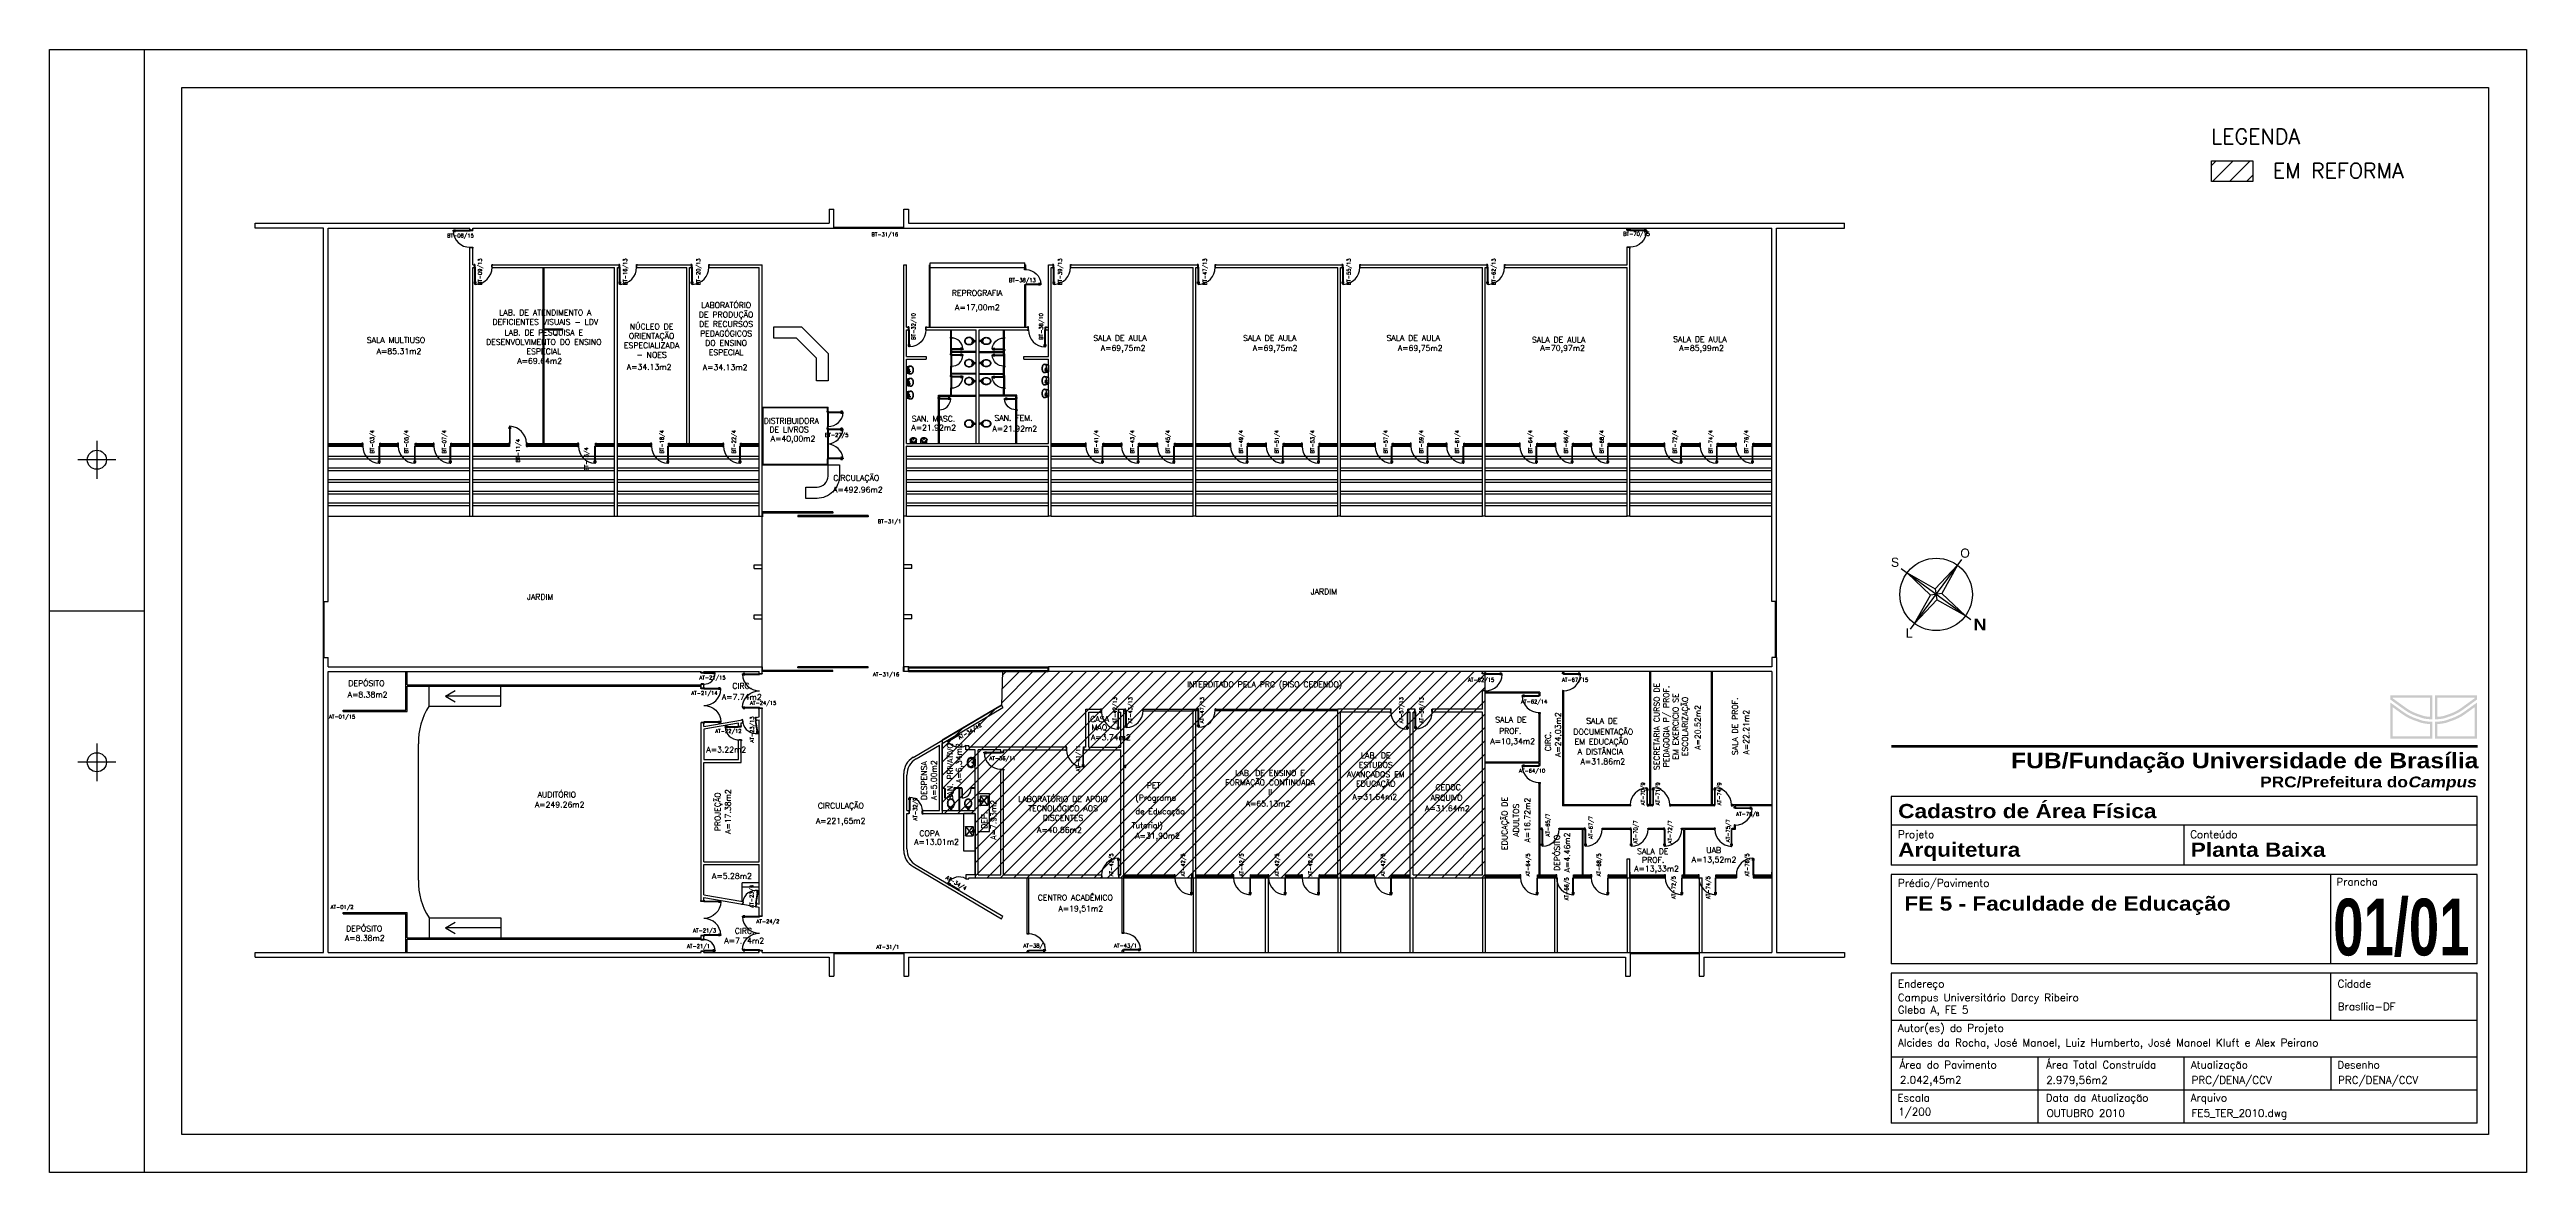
# Paper-space layout 'Layout1' of a CAD drawing. Header units: inches. Extents: x 4.961 to 5.616, y 3.935 to 4.232.
# The model-space entities are those that its viewports show. They can reach past a viewport. Long polylines and large blocks are cut down to what shows.
import ezdxf
from ezdxf.enums import TextEntityAlignment as Align

# ---------------------------------------------------------------- set-up
doc = ezdxf.new("R2010")
doc.units = ezdxf.units.IN
doc.header["$LTSCALE"] = 0.02
doc.header["$MEASUREMENT"] = 0
doc.linetypes.add('HIDDEN', pattern=[0.375, 0.25, -0.125])
doc.layers.get('0').update_dxf_attribs({"linetype": 'CONTINUOUS'})
for name, color, linetype in [('1', 2, 'CONTINUOUS'), ('2', 2, 'CONTINUOUS'), ('3', 2, 'CONTINUOUS'), ('ALV', 2, 'CONTINUOUS'), ('APSAN', 1, 'CONTINUOUS'), ('CARIMBO', 6, 'CONTINUOUS'), ('DIV', 2, 'CONTINUOUS'), ('DIV2', 2, 'CONTINUOUS'), ('DIVISORIA', 2, 'CONTINUOUS'), ('ENDEREÇO', 2, 'CONTINUOUS'), ('MACANETA', 2, 'CONTINUOUS'), ('MARCO', 2, 'CONTINUOUS'), ('MARGEM', 1, 'CONTINUOUS'), ('OBF-COZ-02', 2, 'CONTINUOUS'), ('PAREDE', 2, 'CONTINUOUS'), ('PEÇAS', 1, 'CONTINUOUS'), ('PISO', 1, 'CONTINUOUS'), ('PORTA', 2, 'CONTINUOUS'), ('PROJ', 1, 'HIDDEN'), ('SIMB', 1, 'CONTINUOUS'), ('SOLEIRA', 1, 'CONTINUOUS'), ('TEXTO', 2, 'CONTINUOUS'), ('VP', 7, 'CONTINUOUS')]:
    doc.layers.add(name, color=color, linetype=linetype)
doc.styles.add('ARIAL', font='')
doc.styles.add('FONTE', font='FONTE.shx', dxfattribs={"height": 0.4})
doc.styles.add('ROMANS', font='romans.shx', dxfattribs={"height": 0.1})
doc.styles.add('UNB-100', font='simplex.shx', dxfattribs={"height": 0.2})
doc.styles.add('UNB1-100', font='simplex.shx', dxfattribs={"height": 0.2})
doc.styles.get('ARIAL').set_extended_font_data('Arial Black')

# ---------------------------------------------------------------- blocks, each defined once
blk = doc.blocks.new('A3-EXT')
at = {"layer": 'MARGEM'}
for p, q in [((0.025, 0.297), (0.025, 0)), ((0.0125, 0.1935), (0.0125, 0.1835)), ((0.0175, 0.1885), (0.0075, 0.1885)), ((0.025, 0.1485), (0, 0.1485)), ((0.0125, 0.1135), (0.0125, 0.1035)), ((0.0175, 0.1085), (0.0075, 0.1085))]:
    blk.add_line(p, q, dxfattribs=at)
blk.add_lwpolyline([(0, 0.297), (0.655, 0.297), (0.655, 0), (0, 0)], close=True, dxfattribs=at)
at = {"layer": 'MARGEM', "color": 2}
blk.add_lwpolyline([(0.035, 0.287), (0.645, 0.287), (0.645, 0.01), (0.035, 0.01)], close=True, dxfattribs=at)
at = {"layer": 'MARGEM'}
for centre in [(0.01251, 0.1885), (0.01252, 0.1085)]:
    blk.add_circle(centre, 0.00253, dxfattribs=at)
blk = doc.blocks.new('CARIMBO_PRC')
at = {"layer": 'CARIMBO', "ltscale": 0.35}
h = blk.add_hatch(color=3, dxfattribs=at)
h.paths.add_polyline_path([(-0.02603, 0.11622), (-0.02603, 0.1151), (-0.02225, 0.11237, 0.084882), (-0.01843, 0.1105, 0.071064), (-0.01644, 0.10996, 0.025886), (-0.01486, 0.10984), (-0.01486, 0.11622)])
h.paths.add_polyline_path([(-0.0155, 0.11558), (-0.0155, 0.11051, -0.014774), (-0.01636, 0.11059, -0.072515), (-0.01821, 0.1111, -0.085705), (-0.02188, 0.11289), (-0.02539, 0.11543), (-0.02539, 0.11558)], flags=16)
h = blk.add_hatch(color=3, dxfattribs=at)
h.paths.add_polyline_path([(-0.02603, 0.10473), (-0.01486, 0.10473), (-0.01486, 0.1092, -0.026094), (-0.01652, 0.10932, -0.069824), (-0.01865, 0.1099, -0.084152), (-0.02262, 0.11185), (-0.02603, 0.11432)])
h.paths.add_polyline_path([(-0.02539, 0.11307), (-0.023, 0.11134, 0.0835), (-0.01886, 0.1093, 0.068753), (-0.0166, 0.10869, 0.016659), (-0.0155, 0.10859), (-0.0155, 0.10537), (-0.02539, 0.10537)], flags=16)
h = blk.add_hatch(color=3, dxfattribs=at)
h.paths.add_polyline_path([(-0.00305, 0.11622), (-0.01422, 0.11622), (-0.01422, 0.10984, 0.025886), (-0.01264, 0.10996, 0.071064), (-0.01065, 0.1105, 0.084882), (-0.00683, 0.11237), (-0.00305, 0.1151)])
h.paths.add_polyline_path([(-0.00369, 0.11558), (-0.00369, 0.11543), (-0.00721, 0.11289, -0.085705), (-0.01087, 0.1111, -0.072515), (-0.01272, 0.11059, -0.014774), (-0.01358, 0.11051), (-0.01358, 0.11558)], flags=16)
h = blk.add_hatch(color=3, dxfattribs=at)
h.paths.add_polyline_path([(-0.00305, 0.11432), (-0.00646, 0.11185, -0.084152), (-0.01044, 0.1099, -0.069824), (-0.01256, 0.10932, -0.026094), (-0.01422, 0.1092), (-0.01422, 0.10473), (-0.00305, 0.10473)])
h.paths.add_polyline_path([(-0.00369, 0.11307), (-0.00369, 0.10537), (-0.01358, 0.10537), (-0.01358, 0.10859, 0.016659), (-0.01248, 0.10869, 0.068753), (-0.01022, 0.1093, 0.0835), (-0.00609, 0.11134)], flags=16)
at = {"layer": 'CARIMBO', "color": 2}
for p, q in [((-0.003, 0.08946), (-0.158, 0.08946)), ((-0.158, 0.08946), (-0.158, 0.07127)), ((-0.003, 0.07127), (-0.003, 0.08946)), ((-0.158, 0.08193), (-0.003, 0.08193)), ((-0.0805, 0.07127), (-0.0805, 0.08193)), ((-0.003, 0.07127), (-0.158, 0.07127)), ((-0.003, 0.06877), (-0.158, 0.06877)), ((-0.158, 0.06877), (-0.158, 0.04521)), ((-0.04175, 0.04521), (-0.04175, 0.06877)), ((-0.003, 0.04521), (-0.003, 0.06877)), ((-0.003, 0.04521), (-0.158, 0.04521)), ((-0.003, 0.04271), (-0.158, 0.04271)), ((-0.158, 0.04271), (-0.158, 0.003)), ((-0.04175, 0.03021), (-0.04175, 0.04271)), ((-0.003, 0.003), (-0.003, 0.04271)), ((-0.003, 0.03021), (-0.158, 0.03021)), ((-0.003, 0.0205), (-0.158, 0.0205)), ((-0.11925, 0.0205), (-0.11925, 0.003)), ((-0.0805, 0.003), (-0.0805, 0.0205)), ((-0.04175, 0.0205), (-0.04175, 0.01175)), ((-0.003, 0.01175), (-0.158, 0.01175)), ((-0.003, 0.003), (-0.158, 0.003)), ((0, 0), (0, 0))]:
    blk.add_line(p, q, dxfattribs=at)
at = {"layer": 'CARIMBO', "color": 3, "ltscale": 0.35, "const_width": 0.000688}
blk.add_lwpolyline([(-0.00293, 0.10271), (-0.15797, 0.10271)], dxfattribs=at)
at = {"layer": 'CARIMBO', "color": 3, "ltscale": 0.35, "style": 'ARIAL'}
for s, height, p in [('FUB/Fundação Universidade de Brasília', 0.0040796, (-0.00271, 0.09691)), ('PRC/Prefeitura do', 0.0028557, (-0.02135, 0.09186))]:
    blk.add_text(s, height=height, dxfattribs=at).set_placement(p, align=Align.RIGHT)
at = {"layer": 'CARIMBO', "color": 3, "ltscale": 0.35, "style": 'ARIAL', "oblique": 10}
blk.add_text('Campus', height=0.002856, dxfattribs=at).set_placement((-0.00336, 0.09186), align=Align.RIGHT)
at = {"layer": 'CARIMBO', "color": 2, "style": 'ROMANS'}
for s, p in [('Projeto', (-0.1562, 0.07845)), ('Conteúdo', (-0.07893, 0.07844)), ('Prédio/Pavimento', (-0.1562, 0.06556)), ('Prancha', (-0.04025, 0.06586)), ('Endereço', (-0.1562, 0.03892)), ('Cidade', (-0.03995, 0.03892)), ('Autor(es) do Projeto', (-0.1562, 0.02721)), ('Área do Pavimento', (-0.15579, 0.01749)), ('Área Total Construída', (-0.11704, 0.01749)), ('Atualização', (-0.07875, 0.01747)), ('Desenho', (-0.04, 0.01747)), ('Escala', (-0.15634, 0.00874)), ('Data da Atualização', (-0.11712, 0.00874)), ('Arquivo', (-0.07879, 0.00876))]:
    blk.add_text(s, height=0.002, dxfattribs=at).set_placement(p)
at = {"layer": 'CARIMBO', "color": 4, "style": 'ROMANS'}
blk.add_text('PRC/DENA/CCV', height=0.002, dxfattribs=at).set_placement((-0.07854, 0.01344))
at = {"layer": 'CARIMBO', "color": 3, "style": 'ARIAL', "flags": 12}
for tag, p in [('TIPOPRANCHA', (-0.15615, 0.08372)), ('PROJETO', (-0.15615, 0.07351)), ('CONTEUDO', (-0.07879, 0.07349)), ('EDIFICIO1', (-0.15618, 0.05925)), ('EDIFICIO2', (-0.15618, 0.05349)), ('PAVIMENTO', (-0.15618, 0.0478))]:
    blk.add_attdef(tag, p, '', height=0.00375, dxfattribs=at)
at = {"layer": 'CARIMBO', "color": 3, "style": 'ARIAL', "width": 0.6, "flags": 12}
blk.add_attdef('PRA', (-0.0411, 0.04741), '', height=0.015, dxfattribs=at)
at = {"layer": 'CARIMBO', "color": 4, "style": 'ROMANS', "flags": 12}
for tag, p in [('END1', (-0.15624, 0.03527)), ('END2', (-0.15624, 0.03203)), ('CIDADE', (-0.03989, 0.03289)), ('AUTOR', (-0.15618, 0.02335)), ('AREAPAV', (-0.15567, 0.01349)), ('AREATOT', (-0.11701, 0.01344)), ('DESENHO', (-0.03979, 0.01344)), ('ESCALA', (-0.15614, 0.00506)), ('DATA', (-0.11691, 0.00469)), ('ARQUIVO', (-0.07858, 0.00469))]:
    blk.add_attdef(tag, p, '', height=0.002, dxfattribs=at)
blk = doc.blocks.new('Norte')
at = {"layer": 'SIMB'}
for p, q in [((0.0092, -0.00674), (-0.00922, 0.00681)), ((-0.00678, -0.00918), (0.00676, 0.00924)), ((0.00147, 0.00026), (-0.00149, -0.00019)), ((-0.00024, 0.00152), (0.00022, -0.00145))]:
    blk.add_line(p, q, dxfattribs=at)
at = {"layer": 'SIMB', "color": 3}
for p, q in [((-0.00024, 0.00152), (0.00565, 0.00773)), ((0.00565, 0.00773), (0.00147, 0.00026)), ((-0.0077, 0.00569), (-0.00024, 0.00152)), ((-0.00149, -0.00019), (-0.0077, 0.00569)), ((0.00147, 0.00026), (0.00773, -0.00566)), ((-0.0057, -0.0077), (-0.00149, -0.00019)), ((0.00022, -0.00145), (-0.0057, -0.0077)), ((0.00773, -0.00566), (0.00022, -0.00145))]:
    blk.add_line(p, q, dxfattribs=at)
at = {"layer": 'SIMB'}
blk.add_circle((0, 0), 0.00958, dxfattribs=at)
at = {"layer": 'CARIMBO', "color": 3, "ltscale": 0.35, "style": 'ARIAL'}
blk.add_text('N', height=0.003, dxfattribs=at).set_placement((0.01158, -0.00945), align=Align.CENTER)
at = {"layer": 'SIMB', "color": 3, "style": 'FONTE'}
for s, p in [('S', (-0.01088, 0.0073)), ('O', (0.00765, 0.00971)), ('L', (-0.00712, -0.01143))]:
    blk.add_text(s, height=0.00243, dxfattribs=at).set_placement(p, align=Align.CENTER)
blk = doc.blocks.new('DOOR90')
at = {"layer": '1', "color": 1}
blk.add_arc((0.02, 0.01), 0.9, 271.9102, 0, dxfattribs=at)
at = {"layer": '2', "color": 1}
for p, q in [((-0.01, -0.85), (-0.01, -0.76)), ((-0.01, -0.76), (-0.01, -0.76)), ((-0.01, -0.85), (-0.01, -0.76)), ((-0.01, -0.83), (0.01, -0.83)), ((-0.01, -0.85), (0.01, -0.85)), ((0.01, -0.85), (0.01, -0.82)), ((0.01, -0.82), (0.02, -0.82)), ((0.01, -0.85), (0.02, -0.85)), ((0.05, -0.82), (0.05, -0.82)), ((0.05, -0.85), (0.05, -0.82)), ((0.08, -0.83), (0.05, -0.83)), ((0.05, -0.85), (0.05, -0.85)), ((0.08, -0.85), (0.05, -0.85)), ((0.08, -0.85), (0.08, -0.76)), ((0.08, -0.76), (0.08, -0.76)), ((0.08, -0.85), (0.08, -0.76))]:
    blk.add_line(p, q, dxfattribs=at)
at = {"layer": '3'}
for p, q in [((0.02, -0.89), (0.02, 0.01)), ((0.02, 0.01), (0.05, 0.01)), ((0.05, -0.89), (0.05, 0.01)), ((0.05, -0.89), (0.02, -0.89))]:
    blk.add_line(p, q, dxfattribs=at)
blk = doc.blocks.new('DOOR-90')
at = {"layer": '1', "color": 1}
blk.add_arc((-0.02, 0), 0.9, 180, 268.0898, dxfattribs=at)
at = {"layer": '2', "color": 1}
for p, q in [((-0.08, -0.86), (-0.08, -0.77)), ((-0.08, -0.77), (-0.08, -0.77)), ((-0.08, -0.86), (-0.08, -0.77)), ((-0.08, -0.84), (-0.05, -0.84)), ((-0.08, -0.86), (-0.05, -0.86)), ((-0.05, -0.83), (-0.05, -0.83)), ((-0.05, -0.86), (-0.05, -0.83)), ((-0.05, -0.86), (-0.05, -0.86)), ((-0.01, -0.83), (-0.02, -0.83)), ((-0.01, -0.86), (-0.02, -0.86)), ((-0.01, -0.86), (-0.01, -0.83)), ((0.01, -0.84), (-0.01, -0.84)), ((0.01, -0.86), (-0.01, -0.86)), ((0.01, -0.86), (0.01, -0.77)), ((0.01, -0.77), (0.01, -0.77)), ((0.01, -0.86), (0.01, -0.77))]:
    blk.add_line(p, q, dxfattribs=at)
at = {"layer": '3'}
for p, q in [((-0.05, -0.9), (-0.05, 0)), ((-0.02, 0), (-0.05, 0)), ((-0.02, -0.9), (-0.02, 0)), ((-0.05, -0.9), (-0.02, -0.9))]:
    blk.add_line(p, q, dxfattribs=at)
blk = doc.blocks.new('DOOR-60')
at = {"layer": '1', "color": 1}
blk.add_arc((-0.02, 0), 0.6, 180, 267.134, dxfattribs=at)
at = {"layer": '2', "color": 1}
for p, q in [((-0.08, -0.56), (-0.08, -0.47)), ((-0.08, -0.47), (-0.08, -0.47)), ((-0.08, -0.56), (-0.08, -0.47)), ((-0.08, -0.54), (-0.05, -0.54)), ((-0.08, -0.56), (-0.05, -0.56)), ((-0.05, -0.53), (-0.05, -0.53)), ((-0.05, -0.56), (-0.05, -0.53)), ((-0.05, -0.56), (-0.05, -0.56)), ((-0.01, -0.53), (-0.02, -0.53)), ((-0.01, -0.56), (-0.02, -0.56)), ((-0.01, -0.56), (-0.01, -0.53)), ((0.01, -0.54), (-0.01, -0.54)), ((0.01, -0.56), (-0.01, -0.56)), ((0.01, -0.56), (0.01, -0.47)), ((0.01, -0.47), (0.01, -0.47)), ((0.01, -0.56), (0.01, -0.47))]:
    blk.add_line(p, q, dxfattribs=at)
at = {"layer": '3'}
for p, q in [((-0.05, -0.6), (-0.05, 0)), ((-0.02, 0), (-0.05, 0)), ((-0.02, -0.6), (-0.02, 0)), ((-0.05, -0.6), (-0.02, -0.6))]:
    blk.add_line(p, q, dxfattribs=at)
blk = doc.blocks.new('DOOR60')
at = {"layer": '1', "color": 1}
blk.add_arc((0.02, 0), 0.6, 272.866, 0, dxfattribs=at)
at = {"layer": '2', "color": 1}
for p, q in [((-0.01, -0.56), (-0.01, -0.47)), ((-0.01, -0.47), (-0.01, -0.47)), ((-0.01, -0.56), (-0.01, -0.47)), ((-0.01, -0.54), (0.01, -0.54)), ((-0.01, -0.56), (0.01, -0.56)), ((0.01, -0.56), (0.01, -0.53)), ((0.01, -0.53), (0.01, -0.53)), ((0.01, -0.56), (0.01, -0.56)), ((0.05, -0.53), (0.05, -0.53)), ((0.05, -0.56), (0.05, -0.53)), ((0.08, -0.54), (0.05, -0.54)), ((0.05, -0.56), (0.05, -0.56)), ((0.08, -0.56), (0.05, -0.56)), ((0.08, -0.56), (0.08, -0.47)), ((0.08, -0.47), (0.08, -0.47)), ((0.08, -0.56), (0.08, -0.47))]:
    blk.add_line(p, q, dxfattribs=at)
at = {"layer": '3'}
for p, q in [((0.01, -0.6), (0.01, 0)), ((0.01, 0), (0.05, 0)), ((0.05, -0.6), (0.05, 0)), ((0.05, -0.6), (0.01, -0.6))]:
    blk.add_line(p, q, dxfattribs=at)
blk = doc.blocks.new('DOOR-70')
at = {"layer": '1', "color": 1}
blk.add_arc((-0.02, 0), 0.7, 180, 267.5437, dxfattribs=at)
at = {"layer": '2', "color": 1}
for p, q in [((-0.08, -0.66), (-0.08, -0.57)), ((-0.08, -0.57), (-0.08, -0.57)), ((-0.08, -0.66), (-0.08, -0.57)), ((-0.08, -0.64), (-0.05, -0.64)), ((-0.08, -0.66), (-0.05, -0.66)), ((-0.05, -0.63), (-0.05, -0.63)), ((-0.05, -0.66), (-0.05, -0.63)), ((-0.05, -0.66), (-0.05, -0.66)), ((-0.01, -0.63), (-0.02, -0.63)), ((-0.01, -0.66), (-0.02, -0.66)), ((-0.01, -0.66), (-0.01, -0.63)), ((0.01, -0.64), (-0.01, -0.64)), ((0.01, -0.66), (-0.01, -0.66)), ((0.01, -0.66), (0.01, -0.57)), ((0.01, -0.57), (0.01, -0.57)), ((0.01, -0.66), (0.01, -0.57))]:
    blk.add_line(p, q, dxfattribs=at)
at = {"layer": '3'}
for p, q in [((-0.05, -0.7), (-0.05, 0)), ((-0.02, 0), (-0.05, 0)), ((-0.02, -0.7), (-0.02, 0)), ((-0.05, -0.7), (-0.02, -0.7))]:
    blk.add_line(p, q, dxfattribs=at)
blk = doc.blocks.new('DOOR70')
at = {"layer": '1', "color": 1}
blk.add_arc((0.02, 0), 0.7, 272.4563, 0, dxfattribs=at)
at = {"layer": '2', "color": 1}
for p, q in [((-0.02, -0.66), (-0.02, -0.57)), ((-0.02, -0.66), (0.01, -0.66)), ((-0.01, -0.66), (-0.01, -0.57)), ((-0.02, -0.57), (-0.01, -0.57)), ((-0.01, -0.64), (0.01, -0.64)), ((0.01, -0.66), (0.01, -0.63)), ((0.01, -0.63), (0.02, -0.63)), ((0.01, -0.66), (0.02, -0.66)), ((0.05, -0.63), (0.05, -0.63)), ((0.05, -0.66), (0.05, -0.63)), ((0.08, -0.64), (0.05, -0.64)), ((0.05, -0.66), (0.05, -0.66)), ((0.08, -0.66), (0.05, -0.66)), ((0.08, -0.66), (0.08, -0.57)), ((0.08, -0.57), (0.08, -0.57)), ((0.08, -0.66), (0.08, -0.57))]:
    blk.add_line(p, q, dxfattribs=at)
at = {"layer": '3'}
for p, q in [((0.02, -0.7), (0.02, 0)), ((0.02, 0), (0.05, 0)), ((0.05, -0.7), (0.05, 0)), ((0.05, -0.7), (0.02, -0.7))]:
    blk.add_line(p, q, dxfattribs=at)
blk = doc.blocks.new('DOOR-80')
at = {"layer": '1', "color": 1}
blk.add_arc((-0.02, 0), 0.8, 180, 267.8509, dxfattribs=at)
at = {"layer": '2'}
for p, q in [((-0.08, -0.76), (-0.08, -0.67)), ((-0.08, -0.67), (-0.08, -0.67)), ((-0.08, -0.76), (-0.08, -0.67)), ((-0.08, -0.74), (-0.05, -0.74)), ((-0.08, -0.76), (-0.05, -0.76)), ((-0.05, -0.73), (-0.05, -0.73)), ((-0.05, -0.76), (-0.05, -0.73)), ((-0.05, -0.76), (-0.05, -0.76)), ((-0.01, -0.73), (-0.02, -0.73)), ((-0.01, -0.76), (-0.02, -0.76)), ((-0.01, -0.76), (-0.01, -0.73)), ((0.01, -0.74), (-0.01, -0.74)), ((0.01, -0.76), (-0.01, -0.76)), ((0.01, -0.76), (0.01, -0.67)), ((0.01, -0.67), (0.01, -0.67)), ((0.01, -0.76), (0.01, -0.67))]:
    blk.add_line(p, q, dxfattribs=at)
at = {"layer": '3'}
for p, q in [((-0.05, -0.8), (-0.05, 0)), ((-0.02, 0), (-0.05, 0)), ((-0.02, -0.8), (-0.02, 0)), ((-0.05, -0.8), (-0.02, -0.8))]:
    blk.add_line(p, q, dxfattribs=at)
blk = doc.blocks.new('VDC-P')
for p, q in [((-0.13, 0.19), (0.13, 0.19)), ((-0.11, 0.2), (0.11, 0.2)), ((-0.07, 0.15), (0.07, 0.15)), ((-0.05, 0.15), (-0.03, 0.11)), ((-0.05, 0.02), (-0.05, 0)), ((-0.05, 0), (0.05, 0)), ((-0.04, 0.03), (-0.04, 0.02)), ((0.05, 0.02), (-0.04, 0.02)), ((-0.03, 0.15), (-0.03, 0.11)), ((0.03, 0.11), (-0.03, 0.11)), ((0.03, 0.1), (-0.03, 0.1)), ((0.04, 0.03), (-0.03, 0.03)), ((-0.02, 0.1), (-0.02, 0.03)), ((0.03, 0.15), (0.03, 0.11)), ((0.05, 0.15), (0.03, 0.11)), ((0.03, 0.1), (0.03, 0.03)), ((0.04, 0.03), (0.04, 0.02)), ((0.05, 0.02), (0.05, 0))]:
    blk.add_line(p, q)
for points in [[(0.16, 0.24, 0.050424), (0.18, 0.29, 0.082137), (0.2, 0.38, 0.082137), (0.18, 0.47, 0.090148), (0.14, 0.55, 0.104406), (0.07, 0.6, 0.117345), (0, 0.62, 0.117345), (-0.07, 0.6, 0.104406), (-0.14, 0.55, 0.090148), (-0.18, 0.47, 0.082137), (-0.19, 0.38, 0.082137)], [(-0.19, 0.38, 0.082137), (-0.18, 0.29, 0.050424), (-0.16, 0.24, 0.104406)], [(0.14, 0.25, 0.050424), (0.16, 0.29, 0.082137), (0.18, 0.38, 0.082137), (0.16, 0.47, 0.090148), (0.12, 0.54, 0.104406), (0.06, 0.58, 0.117345), (0, 0.6, 0.117345), (-0.06, 0.58, 0.104406), (-0.12, 0.54, 0.090148), (-0.16, 0.47, 0.082137), (-0.17, 0.38, 0.082137)], [(-0.17, 0.38, 0.082137), (-0.16, 0.29, 0.050424), (-0.14, 0.25, 0.050424)]]:
    blk.add_lwpolyline(points, format="xyb")
for centre in [(-0.08, 0.23), (0.08, 0.23)]:
    blk.add_circle(centre, 0.0101)
for centre, radius, start, end in [((0.08, 0.36), 0.266, 205.6863, 226.7558), ((0.08, 0.36), 0.246, 205.6863, 219.7706), ((-0.07, 0.2), 0.05, 226.7558, 270), ((-0.04, 0.02), 0.005, 90, 180), ((-0.03, 0.03), 0.005, 90, 180), ((-0.03, 0.1), 0.005, 90, 270), ((0.03, 0.1), 0.005, 270, 90), ((0.04, 0.03), 0.005, 0, 90), ((0.05, 0.02), 0.005, 360, 90), ((0.07, 0.2), 0.05, 270, 313.2442), ((-0.08, 0.36), 0.266, 313.2442, 334.3137), ((-0.08, 0.36), 0.246, 320.2294, 334.3137)]:
    blk.add_arc(centre, radius, start, end)
blk = doc.blocks.new('INOXA1-P')
for p, q in [((0.04, 0.01), (0.04, -0.02)), ((0.06, 0.04), (0.07, 0.04)), ((0.13, 0.05), (0.08, 0.04)), ((0.13, 0), (0.08, 0)), ((0.12, 0.23), (0.12, 0.05)), ((0.22, 0.25), (0.14, 0.25)), ((0.15, 0.22), (0.29, 0.04)), ((0.5, 0.25), (0.22, 0.25)), ((0.35, 0.04), (0.49, 0.22)), ((0.52, 0.23), (0.52, -0.23)), ((0.22, -0.03), (0.05, -0.03)), ((0.22, -0.04), (0.05, -0.04)), ((0.06, 0), (0.06, -0.02)), ((0.12, 0), (0.12, -0.03)), ((0.12, -0.04), (0.12, -0.23)), ((0.22, -0.25), (0.14, -0.25)), ((0.15, -0.22), (0.29, -0.04)), ((0.23, -0.03), (0.22, -0.03)), ((0.23, -0.04), (0.22, -0.04)), ((0.5, -0.25), (0.22, -0.25)), ((0.35, -0.04), (0.49, -0.22))]:
    blk.add_line(p, q)
blk.add_lwpolyline([(0.08, 0), (0.07, 0), (0.07, 0.01), (0.07, 0.02), (0.07, 0.02), (0.07, 0.03), (0.07, 0.04), (0.07, 0.04), (0.08, 0.04)])
blk.add_lwpolyline([(0.13, 0.05), (0.14, 0.05), (0.14, 0.04), (0.15, 0.03), (0.15, 0.02), (0.15, 0.01), (0.14, 0.01), (0.14, 0), (0.13, 0), (0.12, 0), (0.12, 0.01), (0.12, 0.01), (0.11, 0.02), (0.12, 0.03), (0.12, 0.04), (0.12, 0.05)], close=True)
for radius in [0.0266, 0.0163]:
    blk.add_circle((0.32, 0), radius)
for centre, radius, start, end in [((0.05, 0.02), 0.0349, 36.1705, 252.2568), ((0.05, 0.02), 0.0189, 62.7367, 235.7375), ((0.07, 0), 0.01, 102.8285, 180), ((0.05, 0.02), 0.0349, 285.5373, 323.9987), ((0.14, 0.23), 0.02, 90, 180), ((0.5, 0.23), 0.02, 360, 90), ((0.05, -0.03), 0.0145, 20.161, 339.839), ((0.05, -0.03), 0.005, 90.0037, 269.9963), ((0.14, -0.23), 0.02, 180, 270), ((0.23, -0.03), 0.00738, 222.6559, 137.3441), ((0.23, -0.03), 0.005, 269.9935, 90.0065), ((0.5, -0.23), 0.02, 270, 360)]:
    blk.add_arc(centre, radius, start, end)
blk = doc.blocks.new('A$C70DC1065')
at = {"layer": 'APSAN', "color": 1}
for p, q in [((0.32, 0.26), (0.23, 0.26)), ((0.28, 0.3), (0.28, 0.21)), ((0.41, 0.41), (0.32, 0.38)), ((0.41, 0.1), (0.32, 0.13)), ((0.41, 0.41), (0.33, 0.37)), ((0.33, 0.37), (0.33, 0.14)), ((0.41, 0.1), (0.33, 0.14)), ((0.39, 0.34), (0.34, 0.34)), ((0.39, 0.26), (0.34, 0.26)), ((0.39, 0.17), (0.34, 0.17)), ((0.37, 0.32), (0.37, 0.37)), ((0.37, 0.26), (0.37, 0.28)), ((0.37, 0.26), (0.37, 0.23)), ((0.37, 0.2), (0.37, 0.15)), ((0.41, 0.43), (0.41, 0.1)), ((0.41, 0.26), (0.41, 0.41)), ((0.41, 0.26), (0.41, 0.08)), ((0.42, 0.44), (0.42, 0.08))]:
    blk.add_line(p, q, dxfattribs=at)
for centre, radius in [((0.28, 0.26), 0.0315), ((0.28, 0.26), 0.021), ((0.37, 0.34), 0.0137), ((0.37, 0.26), 0.0137), ((0.37, 0.17), 0.0137)]:
    blk.add_circle(centre, radius, dxfattribs=at)
for centre, radius, start, end in [((0.6, 0.26), 0.595, 171.8746, 180), ((0.6, 0.26), 0.595, 180, 188.1254), ((0.21, 0.31), 0.21, 74.8885, 171.8746), ((0.21, 0.31), 0.2, 75.2817, 172.1149), ((0.6, 0.26), 0.587, 172.1149, 180), ((0.6, 0.26), 0.587, 180, 187.8851), ((0.21, 0.2), 0.2, 187.8851, 284.7183), ((0.21, 0.2), 0.21, 188.1254, 285.1115), ((0.46, 0.26), 0.424, 162.413, 180), ((0.46, 0.26), 0.424, 180, 197.587), ((0.18, 0.35), 0.123, 49.4403, 162.413), ((0.18, 0.17), 0.123, 197.587, 310.5597), ((0.13, 0.01), 0.505, 58.0101, 75.2817), ((-3.65, -5.02), 6.72, 53.8347, 54.4403), ((-4.11, -4.66), 6.72, 48.6723, 49.4403), ((-4.11, 5.18), 6.72, 310.5597, 311.3277), ((-3.65, 5.54), 6.72, 305.5597, 306.1653), ((0.13, 0.5), 0.505, 284.7183, 301.9899), ((0.13, 0.01), 0.518, 57.2141, 74.8885), ((0.13, 0.5), 0.518, 285.1115, 302.7859), ((0.3, 0.39), 0.0137, 351.7289, 53.8347), ((0.3, 0.13), 0.0137, 306.1653, 8.2711), ((0.32, 0.37), 0.0126, 0, 48.6723), ((0.32, 0.14), 0.0126, 311.3277, 0), ((0.39, 0.43), 0.0126, 0, 58.0101), ((0.39, 0.08), 0.0126, 301.9899, 0), ((0.41, 0.44), 0.0126, 0, 57.2141), ((0.41, 0.08), 0.0126, 302.7859, 0)]:
    blk.add_arc(centre, radius, start, end, dxfattribs=at)
blk = doc.blocks.new('A$C57A92420')
at = {"layer": 'PEÇAS', "rotation": 270}
blk.add_blockref('A$C70DC1065', (0, 0.42), dxfattribs=at)
blk = doc.blocks.new('MACANETA')
at = {"layer": 'MACANETA', "color": 1}
for p, q in [((-0.08, 0.05), (-0.08, 0.12)), ((-0.06, 0.05), (-0.06, 0.12)), ((-0.06, 0.08), (-0.04, 0.08)), ((-0.06, 0.05), (-0.04, 0.05)), ((-0.04, 0.04), (-0.04, 0.08)), ((-0.04, 0.08), (-0.03, 0.08)), ((-0.04, 0.04), (-0.03, 0.04)), ((0.01, 0.08), (0, 0.08)), ((0.01, 0.04), (0, 0.04)), ((0.01, 0.04), (0.01, 0.08)), ((0.03, 0.08), (0.01, 0.08)), ((0.03, 0.05), (0.01, 0.05)), ((0.03, 0.05), (0.03, 0.12)), ((0.05, 0.05), (0.05, 0.12))]:
    blk.add_line(p, q, dxfattribs=at)
for centre, start, end in [((-0.07, 0.12), 90, 180), ((-0.07, 0.05), 180, 270), ((-0.07, 0.12), 0, 90), ((-0.07, 0.05), 270, 0), ((0.04, 0.12), 90, 180), ((0.04, 0.05), 180, 270), ((0.04, 0.12), 0, 90), ((0.04, 0.05), 270, 0)]:
    blk.add_arc(centre, 0.00874, start, end, dxfattribs=at)
blk = doc.blocks.new('LAVAT-P')
for p, q in [((-0.17, 0), (0.17, 0)), ((-0.16, -0.02), (0.16, -0.02)), ((0.06, -0.17), (0.09, -0.05)), ((0.07, -0.19), (0.09, -0.19)), ((0.1, -0.19), (0.15, -0.07))]:
    blk.add_line(p, q)
for points in [[(-0.22, -0.21, 0.136108), (-0.21, -0.26, 0.106861), (-0.16, -0.31, 0.073747), (-0.09, -0.34, 0.060305), (0, -0.35, 0.060305), (0.09, -0.34, 0.073747), (0.16, -0.31, 0.106861), (0.21, -0.26, 0.136108), (0.22, -0.21, 0.062982)], [(0.08, -0.1, 0.121735), (-0.08, -0.1, 0.073747), (-0.15, -0.12, 0.106861), (-0.19, -0.16, 0.153587), (-0.21, -0.21, 0.153587)], [(-0.21, -0.21, 0.153587), (-0.19, -0.25, 0.106861), (-0.15, -0.29, 0.073747), (-0.08, -0.32, 0.060305), (0, -0.33, 0.060305), (0.08, -0.32, 0.073747), (0.15, -0.29, 0.106861), (0.19, -0.25, 0.153587), (0.21, -0.21, 0.153587), (0.19, -0.16, 0.106861), (0.15, -0.12, 0.014792), (0.13, -0.12, 0.039243)]]:
    blk.add_lwpolyline(points, format="xyb")
for centre, radius in [((0, -0.13), 0.0347), ((0, -0.13), 0.0265), ((0.12, -0.06), 0.03)]:
    blk.add_circle(centre, radius)
for centre, radius, start, end in [((0.38, -0.25), 0.602, 155.0201, 176.1902), ((-0.38, -0.25), 0.602, 3.8098, 24.9799), ((0.38, -0.25), 0.582, 156.2686, 173.4578), ((0.07, -0.18), 0.01, 165.2139, 250.8603), ((0.12, -0.06), 0.0361, 302.4689, 199.2518), ((0.09, -0.18), 0.01, 250.8603, 336.5068), ((-0.38, -0.25), 0.582, 6.5422, 23.7314)]:
    blk.add_arc(centre, radius, start, end)
blk = doc.blocks.new('MICTR-P')
for p, q in [((0, 0.08), (0, 0.16)), ((0, 0.08), (0, -0.08)), ((0.08, 0.08), (0, 0.08)), ((0.01, 0.16), (0.21, 0.16)), ((0.15, 0.15), (0.08, 0.08)), ((0.17, 0.13), (0.08, 0.05)), ((0.08, -0.08), (0.08, 0.08)), ((0, -0.08), (0, -0.16)), ((0, -0.08), (0.08, -0.08)), ((0.01, -0.16), (0.21, -0.16)), ((0.17, -0.13), (0.08, -0.05)), ((0.15, -0.15), (0.08, -0.08))]:
    blk.add_line(p, q)
for radius in [0.025, 0.015]:
    blk.add_circle((0.22, 0), radius)
for centre, radius, start, end in [((0.01, 0.16), 0.01, 90, 180), ((0.09, 0.08), 0.01, 133.3634, 180), ((0.2, 0.1), 0.0675, 49.5319, 133.3634), ((0.2, 0.1), 0.0425, 49.5319, 133.3634), ((0.11, 0), 0.171, 357.4005, 49.5319), ((0.11, 0), 0.196, 358.2793, 49.5319), ((0.01, -0.16), 0.01, 180, 270), ((0.09, -0.08), 0.01, 180, 226.6366), ((0.2, -0.1), 0.0675, 226.6366, 310.4681), ((0.2, -0.1), 0.0425, 226.6366, 310.4681), ((0.11, 0), 0.171, 310.4681, 357.3509), ((0.11, 0), 0.196, 310.4681, 357.7012)]:
    blk.add_arc(centre, radius, start, end)
blk = doc.blocks.new('PORTAS')
at = {"layer": 'PORTA'}
for p, q in [((279.36, 138.17), (278.56, 138.17)), ((279.36, 138.14), (278.56, 138.14)), ((279.36, 138.14), (279.36, 138.17)), ((279.36, 136.63), (278.56, 136.63)), ((279.36, 136.6), (278.56, 136.6))]:
    blk.add_line(p, q, dxfattribs=at)
at = {"layer": 'PORTA', "color": 1}
for centre, radius, start, end in [((278.48, 138.28), 0.893, 275.3864, 351.3444), ((278.48, 136.5), 0.89, 8.4945, 84.7747)]:
    blk.add_arc(centre, radius, start, end, dxfattribs=at)
at = {"layer": 'PORTA', "extrusion": (0, 0, -1), "zscale": -1, "rotation": 270}
blk.add_blockref('MACANETA', (-279.36, 138.14), dxfattribs=at)
blk = doc.blocks.new('PORT')
at = {"layer": 'PORTA'}
for p, q in [((279.36, 139.07), (278.56, 139.07)), ((279.36, 139.04), (278.56, 139.04)), ((279.36, 139.04), (279.36, 139.07))]:
    blk.add_line(p, q, dxfattribs=at)
at = {"layer": 'PORTA', "color": 1}
blk.add_arc((278.57, 139.1), 0.793, 269.3966, 356.1874, dxfattribs=at)
at = {"layer": 'PORTA', "rotation": 90.00000000771722}
blk.add_blockref('MACANETA', (279.36, 139.07), dxfattribs=at)

msp = doc.modelspace()

# ---------------------------------------------------------------- hatches: boundary and pattern name
at = {"layer": 'PISO'}
h = msp.add_hatch(dxfattribs=at)
h.set_pattern_fill('ANSI31', color=256, scale=4, style=0)
h.paths.add_polyline_path([(313.32, 114.44), (313.32, 125.35), (287.78, 125.35), (287.73, 123.57), (284.6, 121.72), (284.6, 117.84), (286.35, 117.84), (286.35, 114.44)])

# ---------------------------------------------------------------- linework, layer by layer
at = {"layer": '1'}
for p, q in [((263.54, 143.47), (264.54, 143.47)), ((263.54, 143.42), (264.54, 143.42)), ((282.82, 143.42), (282.82, 143.57)), ((283.75, 143.42), (283.75, 143.57)), ((285.05, 142.39), (285.05, 142.97)), ((285.1, 142.42), (285.1, 142.99)), ((287.85, 142.42), (287.85, 142.99)), ((287.9, 142.39), (287.9, 142.97)), ((289.15, 143.42), (289.15, 143.57)), ((290.08, 143.42), (290.08, 143.57)), ((283.75, 142.02), (283.75, 141.87)), ((285.05, 142.09), (285.05, 141.51)), ((285.1, 142.07), (285.1, 141.49)), ((287.85, 142.07), (287.85, 141.49)), ((287.9, 142.09), (287.9, 141.51)), ((285.05, 140.94), (285.05, 140.36)), ((285.1, 140.92), (285.1, 140.34)), ((287.85, 140.92), (287.85, 140.34)), ((287.9, 140.94), (287.9, 140.36)), ((252.14, 137.42), (253.94, 137.42)), ((252.14, 137.36), (253.94, 137.36)), ((252.14, 137.33), (253.94, 137.33)), ((252.14, 137.27), (253.94, 137.27)), ((253.94, 137.27), (253.94, 137.42)), ((254.87, 137.27), (254.87, 137.42)), ((254.87, 137.42), (255.82, 137.42)), ((254.87, 137.36), (255.82, 137.36)), ((254.87, 137.33), (255.82, 137.33)), ((254.87, 137.27), (255.82, 137.27)), ((255.82, 137.27), (255.82, 137.42)), ((256.75, 137.27), (256.75, 137.42)), ((256.75, 137.42), (257.72, 137.42)), ((256.75, 137.36), (257.7, 137.36)), ((256.75, 137.33), (257.7, 137.33)), ((256.75, 137.27), (257.7, 137.27)), ((257.7, 137.27), (257.7, 137.42)), ((258.62, 137.42), (259.6, 137.42)), ((258.63, 137.27), (258.63, 137.42)), ((258.63, 137.36), (259.6, 137.36)), ((258.63, 137.33), (259.6, 137.33)), ((258.63, 137.27), (259.6, 137.27)), ((259.79, 137.42), (261.69, 137.42)), ((259.79, 137.36), (261.69, 137.36)), ((259.79, 137.33), (261.69, 137.33)), ((259.79, 137.27), (261.69, 137.27)), ((261.69, 137.42), (261.69, 137.27)), ((262.62, 137.42), (262.62, 137.27)), ((262.62, 137.42), (265.37, 137.42)), ((262.62, 137.36), (265.35, 137.36)), ((262.62, 137.33), (265.35, 137.33)), ((262.62, 137.27), (265.35, 137.27)), ((265.35, 137.27), (265.35, 137.42)), ((266.27, 137.42), (267.25, 137.42)), ((266.28, 137.27), (266.28, 137.42)), ((266.28, 137.36), (267.25, 137.36)), ((266.28, 137.33), (267.25, 137.33)), ((266.28, 137.27), (267.25, 137.27)), ((267.44, 137.42), (269.21, 137.42)), ((267.44, 137.36), (269.21, 137.36)), ((267.44, 137.33), (269.21, 137.33)), ((267.44, 137.27), (269.21, 137.27)), ((269.21, 137.27), (269.21, 137.42)), ((270.14, 137.27), (270.14, 137.42)), ((270.14, 137.42), (271.09, 137.42)), ((270.14, 137.36), (273.02, 137.36)), ((270.14, 137.33), (273.02, 137.33)), ((270.14, 137.27), (273.02, 137.27)), ((271.24, 137.42), (273.02, 137.42)), ((273.02, 137.27), (273.02, 137.42)), ((273.95, 137.27), (273.95, 137.42)), ((273.95, 137.42), (274.9, 137.42)), ((273.95, 137.36), (274.9, 137.36)), ((273.95, 137.33), (274.9, 137.33)), ((273.95, 137.27), (274.9, 137.27)), ((282.74, 137.42), (286.4, 137.42)), ((282.74, 137.27), (290.22, 137.27)), ((286.55, 137.42), (290.22, 137.42)), ((290.39, 137.42), (292.19, 137.42)), ((290.39, 137.36), (292.19, 137.36)), ((290.39, 137.33), (292.19, 137.33)), ((290.39, 137.27), (292.19, 137.27)), ((292.19, 137.27), (292.19, 137.42)), ((293.12, 137.27), (293.12, 137.42)), ((293.12, 137.42), (294.08, 137.42)), ((293.12, 137.36), (294.08, 137.36)), ((293.12, 137.33), (294.08, 137.33)), ((293.12, 137.27), (294.09, 137.27)), ((294.08, 137.27), (294.08, 137.42)), ((295.01, 137.27), (295.01, 137.42)), ((295.01, 137.42), (295.97, 137.42)), ((295.01, 137.36), (295.97, 137.36)), ((295.01, 137.33), (295.97, 137.33)), ((295.01, 137.27), (295.97, 137.27)), ((295.97, 137.27), (295.97, 137.42)), ((296.9, 137.27), (296.9, 137.42)), ((296.9, 137.42), (297.85, 137.42)), ((296.9, 137.36), (297.85, 137.36)), ((296.9, 137.33), (297.85, 137.33)), ((296.9, 137.27), (297.85, 137.27)), ((298.04, 137.42), (299.84, 137.42)), ((298.04, 137.36), (299.84, 137.36)), ((298.04, 137.33), (299.84, 137.33)), ((298.04, 137.27), (299.84, 137.27)), ((299.84, 137.27), (299.84, 137.42)), ((300.77, 137.42), (301.73, 137.42)), ((300.77, 137.27), (300.77, 137.42)), ((300.77, 137.36), (301.73, 137.36)), ((300.77, 137.33), (301.73, 137.33)), ((300.77, 137.27), (301.74, 137.27)), ((301.73, 137.27), (301.73, 137.42)), ((302.66, 137.42), (303.62, 137.42)), ((302.66, 137.27), (302.66, 137.42)), ((302.66, 137.36), (303.62, 137.36)), ((302.66, 137.33), (303.62, 137.33)), ((302.66, 137.27), (303.62, 137.27)), ((303.62, 137.27), (303.62, 137.42)), ((304.55, 137.42), (305.5, 137.42)), ((304.55, 137.27), (304.55, 137.42)), ((304.55, 137.36), (305.5, 137.36)), ((304.55, 137.33), (305.5, 137.33)), ((304.55, 137.27), (305.5, 137.27)), ((305.69, 137.42), (307.49, 137.42)), ((305.69, 137.36), (307.49, 137.36)), ((305.69, 137.33), (307.49, 137.33)), ((305.69, 137.27), (307.49, 137.27)), ((307.49, 137.27), (307.49, 137.42)), ((308.42, 137.42), (309.38, 137.42)), ((308.42, 137.27), (308.42, 137.42)), ((308.42, 137.36), (309.38, 137.36)), ((308.42, 137.33), (309.38, 137.33)), ((308.42, 137.27), (309.39, 137.27)), ((309.38, 137.27), (309.38, 137.42)), ((310.31, 137.42), (311.27, 137.42)), ((310.31, 137.27), (310.31, 137.42)), ((310.31, 137.36), (311.27, 137.36)), ((310.31, 137.33), (311.27, 137.33)), ((310.31, 137.27), (311.27, 137.27)), ((311.27, 137.27), (311.27, 137.42)), ((312.2, 137.42), (313.15, 137.42)), ((312.2, 137.27), (312.2, 137.42)), ((312.2, 137.36), (313.15, 137.36)), ((312.2, 137.33), (313.15, 137.33)), ((312.2, 137.27), (313.15, 137.27)), ((313.34, 137.42), (315.14, 137.42)), ((313.34, 137.36), (315.14, 137.36)), ((313.34, 137.33), (315.14, 137.33)), ((313.34, 137.27), (315.14, 137.27)), ((315.14, 137.27), (315.14, 137.42)), ((316.07, 137.42), (317.03, 137.42)), ((316.07, 137.27), (316.07, 137.42)), ((316.07, 137.36), (317.03, 137.36)), ((316.07, 137.33), (317.03, 137.33)), ((316.07, 137.27), (317.04, 137.27)), ((317.03, 137.27), (317.03, 137.42)), ((317.96, 137.42), (318.92, 137.42)), ((317.96, 137.27), (317.96, 137.42)), ((317.96, 137.36), (318.92, 137.36)), ((317.96, 137.33), (318.92, 137.33)), ((317.96, 137.27), (318.92, 137.27)), ((318.92, 137.27), (318.92, 137.42)), ((319.85, 137.42), (320.8, 137.42)), ((319.85, 137.27), (319.85, 137.42)), ((319.85, 137.36), (320.8, 137.36)), ((319.85, 137.33), (320.8, 137.33)), ((319.85, 137.27), (320.8, 137.27)), ((320.99, 137.42), (322.79, 137.42)), ((320.99, 137.36), (322.79, 137.36)), ((320.99, 137.33), (322.79, 137.33)), ((320.99, 137.27), (322.79, 137.27)), ((322.79, 137.27), (322.79, 137.42)), ((323.72, 137.42), (324.68, 137.42)), ((323.72, 137.27), (323.72, 137.42)), ((323.72, 137.36), (324.68, 137.36)), ((323.72, 137.33), (324.68, 137.33)), ((323.72, 137.27), (324.69, 137.27)), ((324.68, 137.27), (324.68, 137.42)), ((325.61, 137.42), (326.57, 137.42)), ((325.61, 137.27), (325.61, 137.42)), ((325.61, 137.36), (326.57, 137.36)), ((325.61, 137.33), (326.57, 137.33)), ((325.61, 137.27), (326.57, 137.27)), ((326.57, 137.27), (326.57, 137.42)), ((327.5, 137.42), (328.45, 137.42)), ((327.5, 137.27), (327.5, 137.42)), ((327.5, 137.36), (328.45, 137.36)), ((327.5, 137.33), (328.45, 137.33)), ((327.5, 137.27), (328.45, 137.27)), ((278.82, 133.79), (275.09, 133.79)), ((278.82, 133.73), (275.09, 133.73)), ((278.82, 133.79), (278.82, 133.73)), ((280.69, 133.6), (276.96, 133.6)), ((276.96, 133.6), (276.96, 133.54)), ((280.69, 133.54), (276.96, 133.54)), ((280.69, 133.6), (280.69, 133.54)), ((278.82, 125.41), (275.09, 125.41)), ((278.82, 125.35), (275.09, 125.35)), ((280.69, 125.6), (276.96, 125.6)), ((276.96, 125.54), (276.96, 125.6)), ((280.69, 125.54), (276.96, 125.54)), ((278.82, 125.35), (278.82, 125.41)), ((280.69, 125.54), (280.69, 125.6)), ((282.84, 125.6), (290.2, 125.6)), ((282.84, 125.54), (290.2, 125.54)), ((282.84, 125.41), (290.2, 125.41)), ((282.84, 125.35), (290.2, 125.35)), ((294.22, 114.59), (296.9, 114.59)), ((294.22, 114.53), (296.9, 114.53)), ((294.22, 114.5), (296.9, 114.5)), ((294.22, 114.44), (296.9, 114.44)), ((296.9, 114.44), (296.9, 114.59)), ((298.04, 114.59), (300, 114.59)), ((298.04, 114.53), (300, 114.53)), ((298.04, 114.5), (300, 114.5)), ((298.04, 114.44), (300, 114.44)), ((300, 114.44), (300, 114.59)), ((300.93, 114.44), (300.93, 114.59)), ((300.93, 114.59), (301.85, 114.59)), ((300.93, 114.53), (301.85, 114.53)), ((300.93, 114.5), (301.85, 114.5)), ((300.93, 114.44), (301.85, 114.44)), ((301.85, 114.44), (301.85, 114.59)), ((302.78, 114.44), (302.78, 114.59)), ((302.78, 114.59), (303.62, 114.59)), ((302.78, 114.53), (303.62, 114.53)), ((302.78, 114.5), (303.62, 114.5)), ((302.78, 114.44), (303.62, 114.44)), ((303.62, 114.44), (303.62, 114.59)), ((304.55, 114.44), (304.55, 114.59)), ((304.55, 114.59), (305.5, 114.59)), ((304.55, 114.53), (305.5, 114.53)), ((304.55, 114.5), (305.5, 114.5)), ((304.55, 114.44), (305.5, 114.44)), ((305.69, 114.59), (307.45, 114.59)), ((305.69, 114.53), (307.45, 114.53)), ((305.69, 114.5), (307.45, 114.5)), ((305.69, 114.44), (307.45, 114.44)), ((307.45, 114.44), (307.45, 114.59)), ((308.38, 114.44), (308.38, 114.59)), ((308.38, 114.59), (309.33, 114.59)), ((308.38, 114.53), (309.33, 114.53)), ((308.38, 114.5), (309.33, 114.5)), ((308.38, 114.44), (309.33, 114.44)), ((313.34, 114.59), (315.18, 114.59)), ((313.34, 114.53), (315.18, 114.53)), ((313.34, 114.5), (315.18, 114.5)), ((313.34, 114.44), (315.18, 114.44)), ((315.18, 114.44), (315.18, 114.59)), ((316.11, 114.44), (316.11, 114.59)), ((316.11, 114.59), (317.08, 114.59)), ((316.11, 114.53), (317.08, 114.53)), ((316.11, 114.5), (317.08, 114.5)), ((316.11, 114.44), (317.08, 114.44)), ((317.08, 114.44), (317.08, 114.59)), ((318.01, 114.44), (318.01, 114.59)), ((318.01, 114.59), (318.92, 114.59)), ((318.01, 114.53), (318.92, 114.53)), ((318.01, 114.5), (318.92, 114.5)), ((318.01, 114.44), (318.92, 114.44)), ((318.92, 114.44), (318.92, 114.59)), ((319.85, 114.44), (319.85, 114.59)), ((319.85, 114.59), (320.8, 114.59)), ((319.85, 114.53), (320.8, 114.53)), ((319.85, 114.5), (320.8, 114.5)), ((319.85, 114.44), (320.8, 114.44)), ((320.8, 114.44), (320.8, 114.59)), ((320.99, 114.59), (322.83, 114.59)), ((320.99, 114.53), (322.83, 114.53)), ((320.99, 114.5), (322.83, 114.5)), ((320.99, 114.44), (322.83, 114.44)), ((322.83, 114.44), (322.83, 114.59)), ((323.76, 114.44), (323.76, 114.59)), ((323.76, 114.59), (324.61, 114.59)), ((323.76, 114.53), (324.61, 114.53)), ((323.76, 114.5), (324.61, 114.5)), ((323.76, 114.44), (324.61, 114.44)), ((324.61, 114.44), (324.61, 114.59)), ((325.54, 114.44), (325.54, 114.59)), ((325.54, 114.59), (326.59, 114.59)), ((325.54, 114.53), (326.59, 114.53)), ((325.54, 114.5), (326.59, 114.5)), ((325.54, 114.44), (326.59, 114.44)), ((326.59, 114.59), (326.59, 114.44)), ((327.5, 114.59), (328.45, 114.59)), ((327.5, 114.44), (328.45, 114.44)), ((327.52, 114.59), (327.52, 114.44)), ((327.52, 114.53), (328.45, 114.53)), ((327.52, 114.5), (328.45, 114.5))]:
    msp.add_line(p, q, dxfattribs=at)
at = {"layer": '3'}
for p, q in [((259.62, 148.75), (259.61, 148.75)), ((259.61, 148.75), (259.61, 148.7)), ((259.61, 148.7), (259.62, 148.7)), ((259.62, 148.71), (259.62, 148.7)), ((259.62, 148.7), (259.62, 148.69)), ((259.62, 148.69), (259.66, 148.69)), ((259.66, 148.69), (259.66, 148.68)), ((259.66, 148.68), (259.77, 148.68)), ((259.78, 148.74), (259.77, 148.74)), ((259.77, 148.71), (259.77, 148.69)), ((259.77, 148.68), (259.77, 148.69)), ((259.77, 148.69), (259.78, 148.69)), ((259.78, 148.69), (259.78, 148.74)), ((320.81, 148.69), (320.81, 148.74)), ((320.81, 148.74), (320.82, 148.74)), ((320.82, 148.69), (320.81, 148.69)), ((320.82, 148.71), (320.82, 148.69)), ((320.82, 148.68), (320.82, 148.69)), ((320.94, 148.68), (320.82, 148.68)), ((320.97, 148.69), (320.94, 148.69)), ((320.94, 148.69), (320.94, 148.68)), ((320.97, 148.75), (320.98, 148.75)), ((320.97, 148.71), (320.97, 148.7)), ((320.98, 148.7), (320.97, 148.7)), ((320.97, 148.7), (320.97, 148.69)), ((320.98, 148.75), (320.98, 148.7)), ((259.61, 147.73), (259.61, 147.78)), ((259.61, 147.78), (259.62, 147.78)), ((259.62, 147.73), (259.61, 147.73)), ((259.62, 147.78), (259.62, 147.79)), ((259.62, 147.79), (259.66, 147.79)), ((259.62, 147.78), (259.62, 147.78)), ((259.66, 147.79), (259.66, 147.8)), ((259.66, 147.8), (259.77, 147.8)), ((259.77, 147.8), (259.77, 147.79)), ((259.77, 147.79), (259.78, 147.79)), ((259.77, 147.78), (259.77, 147.79)), ((259.78, 147.74), (259.77, 147.74)), ((259.78, 147.79), (259.78, 147.74)), ((259.89, 146.88), (259.84, 146.88)), ((259.84, 146.88), (259.84, 146.87)), ((259.87, 146.87), (259.89, 146.87)), ((259.89, 146.87), (259.89, 146.88)), ((259.9, 146.87), (259.89, 146.87)), ((259.89, 146.72), (259.89, 146.75)), ((259.89, 146.75), (259.9, 146.75)), ((259.9, 146.75), (259.9, 146.87)), ((260.78, 146.75), (260.78, 146.87)), ((260.78, 146.87), (260.79, 146.87)), ((260.79, 146.75), (260.78, 146.75)), ((260.79, 146.87), (260.79, 146.88)), ((260.79, 146.88), (260.84, 146.88)), ((260.8, 146.87), (260.79, 146.87)), ((260.79, 146.72), (260.79, 146.75)), ((260.84, 146.88), (260.84, 146.87)), ((267.54, 146.88), (267.49, 146.88)), ((267.49, 146.88), (267.49, 146.87)), ((267.52, 146.87), (267.54, 146.87)), ((267.54, 146.87), (267.54, 146.88)), ((267.55, 146.87), (267.54, 146.87)), ((267.54, 146.72), (267.54, 146.75)), ((267.54, 146.75), (267.55, 146.75)), ((267.55, 146.75), (267.55, 146.87)), ((268.43, 146.75), (268.43, 146.87)), ((268.43, 146.87), (268.44, 146.87)), ((268.44, 146.75), (268.43, 146.75)), ((268.44, 146.87), (268.44, 146.88)), ((268.44, 146.88), (268.49, 146.88)), ((268.45, 146.87), (268.44, 146.87)), ((268.44, 146.72), (268.44, 146.75)), ((268.49, 146.88), (268.49, 146.87)), ((271.36, 146.88), (271.31, 146.88)), ((271.31, 146.88), (271.31, 146.87)), ((271.34, 146.87), (271.36, 146.87)), ((271.36, 146.87), (271.36, 146.88)), ((271.37, 146.87), (271.36, 146.87)), ((271.36, 146.72), (271.36, 146.75)), ((271.36, 146.75), (271.37, 146.75)), ((271.37, 146.75), (271.37, 146.87)), ((272.25, 146.75), (272.25, 146.87)), ((272.25, 146.87), (272.26, 146.87)), ((272.26, 146.75), (272.25, 146.75)), ((272.26, 146.87), (272.26, 146.88)), ((272.26, 146.88), (272.31, 146.88)), ((272.27, 146.87), (272.26, 146.87)), ((272.26, 146.72), (272.26, 146.75)), ((272.31, 146.88), (272.31, 146.87)), ((290.49, 146.88), (290.44, 146.88)), ((290.44, 146.88), (290.44, 146.87)), ((290.47, 146.87), (290.49, 146.87)), ((290.49, 146.87), (290.49, 146.88)), ((290.5, 146.87), (290.49, 146.87)), ((290.49, 146.72), (290.49, 146.75)), ((290.49, 146.75), (290.5, 146.75)), ((290.5, 146.75), (290.5, 146.87)), ((291.38, 146.75), (291.38, 146.87)), ((291.38, 146.87), (291.39, 146.87)), ((291.39, 146.75), (291.38, 146.75)), ((291.39, 146.87), (291.39, 146.88)), ((291.39, 146.88), (291.44, 146.88)), ((291.4, 146.87), (291.39, 146.87)), ((291.39, 146.72), (291.39, 146.75)), ((291.44, 146.88), (291.44, 146.87)), ((298.14, 146.88), (298.09, 146.88)), ((298.09, 146.88), (298.09, 146.87)), ((298.12, 146.87), (298.14, 146.87)), ((298.14, 146.87), (298.14, 146.88)), ((298.15, 146.87), (298.14, 146.87)), ((298.14, 146.72), (298.14, 146.75)), ((298.14, 146.75), (298.15, 146.75)), ((298.15, 146.75), (298.15, 146.87)), ((299.03, 146.75), (299.03, 146.87)), ((299.03, 146.87), (299.04, 146.87)), ((299.04, 146.75), (299.03, 146.75)), ((299.04, 146.87), (299.04, 146.88)), ((299.04, 146.88), (299.09, 146.88)), ((299.05, 146.87), (299.04, 146.87)), ((299.04, 146.72), (299.04, 146.75)), ((299.09, 146.88), (299.09, 146.87)), ((305.79, 146.88), (305.74, 146.88)), ((305.74, 146.88), (305.74, 146.87)), ((305.77, 146.87), (305.79, 146.87)), ((305.79, 146.87), (305.79, 146.88)), ((305.8, 146.87), (305.79, 146.87)), ((305.79, 146.72), (305.79, 146.75)), ((305.79, 146.75), (305.8, 146.75)), ((305.8, 146.75), (305.8, 146.87)), ((306.68, 146.75), (306.68, 146.87)), ((306.68, 146.87), (306.69, 146.87)), ((306.69, 146.75), (306.68, 146.75)), ((306.69, 146.87), (306.69, 146.88)), ((306.69, 146.88), (306.74, 146.88)), ((306.7, 146.87), (306.69, 146.87)), ((306.69, 146.72), (306.69, 146.75)), ((306.74, 146.88), (306.74, 146.87)), ((313.44, 146.88), (313.39, 146.88)), ((313.39, 146.88), (313.39, 146.87)), ((313.42, 146.87), (313.44, 146.87)), ((313.44, 146.87), (313.44, 146.88)), ((313.45, 146.87), (313.44, 146.87)), ((313.44, 146.72), (313.44, 146.75)), ((313.44, 146.75), (313.45, 146.75)), ((313.45, 146.75), (313.45, 146.87)), ((314.33, 146.75), (314.33, 146.87)), ((314.33, 146.87), (314.34, 146.87)), ((314.34, 146.75), (314.33, 146.75)), ((314.34, 146.87), (314.34, 146.88)), ((314.34, 146.88), (314.39, 146.88)), ((314.35, 146.87), (314.34, 146.87)), ((314.34, 146.72), (314.34, 146.75)), ((314.39, 146.88), (314.39, 146.87)), ((320.82, 147.79), (320.81, 147.79)), ((320.81, 147.79), (320.81, 147.74)), ((320.81, 147.74), (320.82, 147.74)), ((320.94, 147.8), (320.82, 147.8)), ((320.82, 147.8), (320.82, 147.79)), ((320.82, 147.78), (320.82, 147.79)), ((320.94, 147.79), (320.94, 147.8)), ((320.97, 147.79), (320.94, 147.79)), ((320.97, 147.78), (320.97, 147.79)), ((320.98, 147.78), (320.97, 147.78)), ((320.97, 147.78), (320.97, 147.78)), ((320.97, 147.73), (320.98, 147.73)), ((320.98, 147.73), (320.98, 147.78)), ((259.83, 146.72), (259.83, 146.71)), ((259.83, 146.71), (259.88, 146.71)), ((259.87, 146.72), (259.88, 146.72)), ((259.88, 146.71), (259.88, 146.72)), ((259.88, 146.72), (259.89, 146.72)), ((260.8, 146.72), (260.79, 146.72)), ((260.8, 146.71), (260.8, 146.72)), ((260.8, 146.72), (260.8, 146.72)), ((260.85, 146.71), (260.8, 146.71)), ((260.85, 146.72), (260.85, 146.71)), ((267.48, 146.72), (267.48, 146.71)), ((267.48, 146.71), (267.53, 146.71)), ((267.52, 146.72), (267.53, 146.72)), ((267.53, 146.71), (267.53, 146.72)), ((267.53, 146.72), (267.54, 146.72)), ((268.45, 146.72), (268.44, 146.72)), ((268.45, 146.71), (268.45, 146.72)), ((268.45, 146.72), (268.45, 146.72)), ((268.5, 146.71), (268.45, 146.71)), ((268.5, 146.72), (268.5, 146.71)), ((271.3, 146.72), (271.3, 146.71)), ((271.3, 146.71), (271.35, 146.71)), ((271.34, 146.72), (271.35, 146.72)), ((271.35, 146.71), (271.35, 146.72)), ((271.35, 146.72), (271.36, 146.72)), ((272.27, 146.72), (272.26, 146.72)), ((272.27, 146.71), (272.27, 146.72)), ((272.27, 146.72), (272.27, 146.72)), ((272.32, 146.71), (272.27, 146.71)), ((272.32, 146.72), (272.32, 146.71)), ((288.96, 146.6), (288.96, 146.65)), ((288.96, 146.65), (288.97, 146.65)), ((288.97, 146.6), (288.96, 146.6)), ((288.97, 145.8), (288.96, 145.8)), ((288.96, 145.8), (288.96, 145.75)), ((288.96, 145.75), (288.97, 145.75)), ((288.97, 146.62), (288.97, 146.6)), ((288.97, 146.59), (288.97, 146.6)), ((288.99, 146.59), (288.97, 146.59)), ((288.99, 145.81), (288.97, 145.81)), ((288.97, 145.81), (288.97, 145.8)), ((288.97, 145.79), (288.97, 145.8)), ((289.02, 146.6), (288.99, 146.6)), ((288.99, 146.6), (288.99, 146.59)), ((288.99, 145.8), (288.99, 145.81)), ((289.02, 145.8), (288.99, 145.8)), ((289.02, 146.66), (289.03, 146.66)), ((289.02, 146.62), (289.02, 146.61)), ((289.03, 146.61), (289.02, 146.61)), ((289.02, 146.61), (289.02, 146.6)), ((289.02, 145.79), (289.02, 145.8)), ((289.03, 145.79), (289.02, 145.79)), ((289.02, 145.79), (289.02, 145.79)), ((289.02, 145.74), (289.03, 145.74)), ((289.03, 146.66), (289.03, 146.61)), ((289.03, 145.74), (289.03, 145.79)), ((290.43, 146.72), (290.43, 146.71)), ((290.43, 146.71), (290.48, 146.71)), ((290.47, 146.72), (290.48, 146.72)), ((290.48, 146.71), (290.48, 146.72)), ((290.48, 146.72), (290.49, 146.72)), ((291.4, 146.72), (291.39, 146.72)), ((291.4, 146.71), (291.4, 146.72)), ((291.4, 146.72), (291.4, 146.72)), ((291.45, 146.71), (291.4, 146.71)), ((291.45, 146.72), (291.45, 146.71)), ((298.08, 146.72), (298.08, 146.71)), ((298.08, 146.71), (298.13, 146.71)), ((298.12, 146.72), (298.13, 146.72)), ((298.13, 146.71), (298.13, 146.72)), ((298.13, 146.72), (298.14, 146.72)), ((299.05, 146.72), (299.04, 146.72)), ((299.05, 146.71), (299.05, 146.72)), ((299.05, 146.72), (299.05, 146.72)), ((299.1, 146.71), (299.05, 146.71)), ((299.1, 146.72), (299.1, 146.71)), ((305.73, 146.72), (305.73, 146.71)), ((305.73, 146.71), (305.78, 146.71)), ((305.77, 146.72), (305.78, 146.72)), ((305.78, 146.71), (305.78, 146.72)), ((305.78, 146.72), (305.79, 146.72)), ((306.7, 146.72), (306.69, 146.72)), ((306.7, 146.71), (306.7, 146.72)), ((306.7, 146.72), (306.7, 146.72)), ((306.75, 146.71), (306.7, 146.71)), ((306.75, 146.72), (306.75, 146.71)), ((313.38, 146.72), (313.38, 146.71)), ((313.38, 146.71), (313.43, 146.71)), ((313.42, 146.72), (313.43, 146.72)), ((313.43, 146.71), (313.43, 146.72)), ((313.43, 146.72), (313.44, 146.72)), ((314.35, 146.72), (314.34, 146.72)), ((314.35, 146.71), (314.35, 146.72)), ((314.35, 146.72), (314.35, 146.72)), ((314.4, 146.71), (314.35, 146.71)), ((314.4, 146.72), (314.4, 146.71)), ((282.78, 143.42), (282.78, 143.41)), ((282.78, 143.41), (282.83, 143.41)), ((282.84, 143.58), (282.79, 143.58)), ((282.79, 143.58), (282.79, 143.57)), ((282.82, 143.57), (282.84, 143.57)), ((282.82, 143.42), (282.83, 143.42)), ((282.83, 143.41), (282.83, 143.42)), ((282.83, 143.42), (282.84, 143.42)), ((282.84, 143.57), (282.84, 143.58)), ((282.85, 143.57), (282.84, 143.57)), ((282.84, 143.42), (282.84, 143.45)), ((282.84, 143.45), (282.85, 143.45)), ((282.85, 143.45), (282.85, 143.57)), ((283.73, 143.45), (283.73, 143.57)), ((283.73, 143.57), (283.74, 143.57)), ((283.74, 143.45), (283.73, 143.45)), ((283.74, 143.57), (283.74, 143.58)), ((283.74, 143.58), (283.79, 143.58)), ((283.75, 143.57), (283.74, 143.57)), ((283.74, 143.42), (283.74, 143.45)), ((283.75, 143.42), (283.74, 143.42)), ((283.75, 143.41), (283.75, 143.42)), ((283.75, 143.42), (283.75, 143.42)), ((283.8, 143.41), (283.75, 143.41)), ((283.79, 143.58), (283.79, 143.57)), ((283.8, 143.42), (283.8, 143.41)), ((285.04, 142.98), (285.04, 143.03)), ((285.04, 143.03), (285.05, 143.03)), ((285.05, 142.98), (285.04, 142.98)), ((285.05, 143), (285.05, 142.98)), ((285.05, 142.97), (285.05, 142.98)), ((285.07, 142.97), (285.05, 142.97)), ((285.1, 142.98), (285.07, 142.98)), ((285.07, 142.98), (285.07, 142.97)), ((285.1, 143.04), (285.11, 143.04)), ((285.1, 143), (285.1, 142.99)), ((285.11, 142.99), (285.1, 142.99)), ((285.1, 142.99), (285.1, 142.98)), ((285.11, 143.04), (285.11, 142.99)), ((287.85, 143.04), (287.84, 143.04)), ((287.84, 143.04), (287.84, 142.99)), ((287.84, 142.99), (287.85, 142.99)), ((287.85, 143), (287.85, 142.99)), ((287.85, 142.99), (287.85, 142.98)), ((287.85, 142.98), (287.89, 142.98)), ((287.89, 142.98), (287.89, 142.97)), ((287.89, 142.97), (287.9, 142.97)), ((287.91, 143.03), (287.9, 143.03)), ((287.9, 143), (287.9, 142.98)), ((287.9, 142.97), (287.9, 142.98)), ((287.9, 142.98), (287.91, 142.98)), ((287.91, 142.98), (287.91, 143.03)), ((289.1, 143.42), (289.1, 143.41)), ((289.1, 143.41), (289.15, 143.41)), ((289.16, 143.58), (289.11, 143.58)), ((289.11, 143.58), (289.11, 143.57)), ((289.15, 143.57), (289.16, 143.57)), ((289.15, 143.41), (289.15, 143.42)), ((289.15, 143.42), (289.16, 143.42)), ((289.15, 143.42), (289.15, 143.42)), ((289.16, 143.57), (289.16, 143.58)), ((289.17, 143.57), (289.16, 143.57)), ((289.16, 143.42), (289.16, 143.45)), ((289.16, 143.45), (289.17, 143.45)), ((289.17, 143.45), (289.17, 143.57)), ((290.05, 143.45), (290.05, 143.57)), ((290.05, 143.57), (290.06, 143.57)), ((290.06, 143.45), (290.05, 143.45)), ((290.06, 143.57), (290.06, 143.58)), ((290.06, 143.58), (290.11, 143.58)), ((290.08, 143.57), (290.06, 143.57)), ((290.06, 143.42), (290.06, 143.45)), ((290.07, 143.42), (290.06, 143.42)), ((290.07, 143.41), (290.07, 143.42)), ((290.08, 143.42), (290.07, 143.42)), ((290.12, 143.41), (290.07, 143.41)), ((290.11, 143.58), (290.11, 143.57)), ((290.12, 143.42), (290.12, 143.41)), ((285.05, 142.38), (285.04, 142.38)), ((285.04, 142.38), (285.04, 142.33)), ((285.04, 142.33), (285.05, 142.33)), ((285.04, 142.1), (285.04, 142.15)), ((285.04, 142.15), (285.05, 142.15)), ((285.05, 142.1), (285.04, 142.1)), ((285.05, 141.5), (285.04, 141.5)), ((285.04, 141.5), (285.04, 141.45)), ((285.07, 142.39), (285.05, 142.39)), ((285.05, 142.39), (285.05, 142.38)), ((285.05, 142.37), (285.05, 142.38)), ((285.05, 142.12), (285.05, 142.1)), ((285.05, 142.09), (285.05, 142.1)), ((285.07, 142.09), (285.05, 142.09)), ((285.07, 141.51), (285.05, 141.51)), ((285.05, 141.51), (285.05, 141.5)), ((285.05, 141.49), (285.05, 141.5)), ((285.07, 142.38), (285.07, 142.39)), ((285.1, 142.38), (285.07, 142.38)), ((285.1, 142.1), (285.07, 142.1)), ((285.07, 142.1), (285.07, 142.09)), ((285.07, 141.5), (285.07, 141.51)), ((285.1, 141.5), (285.07, 141.5)), ((285.1, 142.37), (285.1, 142.38)), ((285.11, 142.37), (285.1, 142.37)), ((285.1, 142.37), (285.1, 142.37)), ((285.1, 142.32), (285.11, 142.32)), ((285.1, 142.16), (285.11, 142.16)), ((285.1, 142.12), (285.1, 142.11)), ((285.11, 142.11), (285.1, 142.11)), ((285.1, 142.11), (285.1, 142.1)), ((285.1, 141.49), (285.1, 141.5)), ((285.11, 141.49), (285.1, 141.49)), ((285.1, 141.49), (285.1, 141.49)), ((285.11, 142.32), (285.11, 142.37)), ((285.11, 142.16), (285.11, 142.11)), ((285.11, 141.44), (285.11, 141.49)), ((287.84, 142.32), (287.84, 142.37)), ((287.84, 142.37), (287.85, 142.37)), ((287.85, 142.32), (287.84, 142.32)), ((287.85, 142.16), (287.84, 142.16)), ((287.84, 142.16), (287.84, 142.11)), ((287.84, 142.11), (287.85, 142.11)), ((287.84, 141.44), (287.84, 141.49)), ((287.84, 141.49), (287.85, 141.49)), ((287.85, 142.37), (287.85, 142.38)), ((287.85, 142.38), (287.89, 142.38)), ((287.85, 142.37), (287.85, 142.37)), ((287.85, 142.12), (287.85, 142.11)), ((287.85, 142.11), (287.85, 142.1)), ((287.85, 142.1), (287.89, 142.1)), ((287.85, 141.49), (287.85, 141.5)), ((287.85, 141.5), (287.89, 141.5)), ((287.85, 141.49), (287.85, 141.49)), ((287.89, 142.38), (287.89, 142.39)), ((287.89, 142.39), (287.9, 142.39)), ((287.89, 142.1), (287.89, 142.09)), ((287.89, 142.09), (287.9, 142.09)), ((287.89, 141.5), (287.89, 141.51)), ((287.89, 141.51), (287.9, 141.51)), ((287.9, 142.39), (287.9, 142.38)), ((287.9, 142.38), (287.91, 142.38)), ((287.9, 142.37), (287.9, 142.38)), ((287.91, 142.33), (287.9, 142.33)), ((287.91, 142.15), (287.9, 142.15)), ((287.9, 142.12), (287.9, 142.1)), ((287.9, 142.09), (287.9, 142.1)), ((287.9, 142.1), (287.91, 142.1)), ((287.9, 141.51), (287.9, 141.5)), ((287.9, 141.5), (287.91, 141.5)), ((287.9, 141.49), (287.9, 141.5)), ((287.91, 142.38), (287.91, 142.33)), ((287.91, 142.1), (287.91, 142.15)), ((287.91, 141.5), (287.91, 141.45)), ((285.04, 141.45), (285.05, 141.45)), ((285.04, 140.95), (285.04, 141)), ((285.04, 141), (285.05, 141)), ((285.05, 140.95), (285.04, 140.95)), ((285.05, 140.35), (285.04, 140.35)), ((285.04, 140.35), (285.04, 140.3)), ((285.04, 140.3), (285.05, 140.3)), ((285.05, 140.97), (285.05, 140.95)), ((285.05, 140.94), (285.05, 140.95)), ((285.07, 140.94), (285.05, 140.94)), ((285.07, 140.36), (285.05, 140.36)), ((285.05, 140.36), (285.05, 140.35)), ((285.05, 140.34), (285.05, 140.35)), ((285.1, 140.95), (285.07, 140.95)), ((285.07, 140.95), (285.07, 140.94)), ((285.07, 140.35), (285.07, 140.36)), ((285.1, 140.35), (285.07, 140.35)), ((285.1, 141.44), (285.11, 141.44)), ((285.1, 141.01), (285.11, 141.01)), ((285.1, 140.97), (285.1, 140.96)), ((285.11, 140.96), (285.1, 140.96)), ((285.1, 140.96), (285.1, 140.95)), ((285.1, 140.34), (285.1, 140.35)), ((285.11, 140.34), (285.1, 140.34)), ((285.1, 140.34), (285.1, 140.34)), ((285.1, 140.29), (285.11, 140.29)), ((285.11, 141.01), (285.11, 140.96)), ((285.11, 140.29), (285.11, 140.34)), ((287.85, 141.44), (287.84, 141.44)), ((287.85, 141.01), (287.84, 141.01)), ((287.84, 141.01), (287.84, 140.96)), ((287.84, 140.96), (287.85, 140.96)), ((287.84, 140.29), (287.84, 140.34)), ((287.84, 140.34), (287.85, 140.34)), ((287.85, 140.29), (287.84, 140.29)), ((287.85, 140.97), (287.85, 140.96)), ((287.85, 140.96), (287.85, 140.95)), ((287.85, 140.95), (287.89, 140.95)), ((287.85, 140.34), (287.85, 140.35)), ((287.85, 140.35), (287.89, 140.35)), ((287.85, 140.34), (287.85, 140.34)), ((287.89, 140.95), (287.89, 140.94)), ((287.89, 140.94), (287.9, 140.94)), ((287.89, 140.35), (287.89, 140.36)), ((287.89, 140.36), (287.9, 140.36)), ((287.91, 141.45), (287.9, 141.45)), ((287.91, 141), (287.9, 141)), ((287.9, 140.97), (287.9, 140.95)), ((287.9, 140.94), (287.9, 140.95)), ((287.9, 140.95), (287.91, 140.95)), ((287.9, 140.36), (287.9, 140.35)), ((287.9, 140.35), (287.91, 140.35)), ((287.9, 140.34), (287.9, 140.35)), ((287.91, 140.3), (287.9, 140.3)), ((287.91, 140.95), (287.91, 141)), ((287.91, 140.35), (287.91, 140.3)), ((284.39, 139.8), (284.39, 139.85)), ((284.39, 139.85), (284.4, 139.85)), ((284.4, 139.8), (284.39, 139.8)), ((284.4, 139.2), (284.39, 139.2)), ((284.39, 139.2), (284.39, 139.15)), ((284.39, 139.15), (284.4, 139.15)), ((284.4, 139.81), (284.4, 139.8)), ((284.4, 139.79), (284.4, 139.8)), ((284.42, 139.79), (284.4, 139.79)), ((284.42, 139.21), (284.4, 139.21)), ((284.4, 139.21), (284.4, 139.2)), ((284.4, 139.18), (284.4, 139.2)), ((284.45, 139.8), (284.42, 139.8)), ((284.42, 139.8), (284.42, 139.79)), ((284.42, 139.2), (284.42, 139.21)), ((284.45, 139.2), (284.42, 139.2)), ((284.45, 139.86), (284.46, 139.86)), ((284.46, 139.81), (284.45, 139.81)), ((284.45, 139.81), (284.45, 139.8)), ((284.45, 139.81), (284.45, 139.81)), ((284.45, 139.19), (284.45, 139.2)), ((284.46, 139.19), (284.45, 139.19)), ((284.45, 139.18), (284.45, 139.19)), ((284.45, 139.14), (284.46, 139.14)), ((284.46, 139.86), (284.46, 139.81)), ((284.46, 139.14), (284.46, 139.19)), ((288.5, 139.86), (288.49, 139.86)), ((288.49, 139.86), (288.49, 139.81)), ((288.49, 139.81), (288.5, 139.81)), ((288.49, 139.14), (288.49, 139.19)), ((288.49, 139.19), (288.5, 139.19)), ((288.5, 139.14), (288.49, 139.14)), ((288.5, 139.81), (288.5, 139.8)), ((288.5, 139.81), (288.5, 139.81)), ((288.5, 139.8), (288.54, 139.8)), ((288.5, 139.19), (288.5, 139.2)), ((288.5, 139.2), (288.54, 139.2)), ((288.5, 139.18), (288.5, 139.19)), ((288.54, 139.8), (288.54, 139.79)), ((288.54, 139.79), (288.55, 139.79)), ((288.54, 139.2), (288.54, 139.21)), ((288.54, 139.21), (288.55, 139.21)), ((288.56, 139.85), (288.55, 139.85)), ((288.55, 139.81), (288.55, 139.8)), ((288.55, 139.79), (288.55, 139.8)), ((288.55, 139.8), (288.56, 139.8)), ((288.55, 139.21), (288.55, 139.2)), ((288.55, 139.2), (288.56, 139.2)), ((288.55, 139.18), (288.55, 139.2)), ((288.56, 139.15), (288.55, 139.15)), ((288.56, 139.8), (288.56, 139.85)), ((288.56, 139.2), (288.56, 139.15)), ((252.12, 137.42), (252.14, 137.42)), ((252.14, 137.27), (252.12, 137.27)), ((252.14, 137.42), (252.14, 137.27)), ((253.9, 137.27), (253.9, 137.26)), ((253.9, 137.26), (253.95, 137.26)), ((253.91, 137.43), (253.91, 137.42)), ((253.96, 137.43), (253.91, 137.43)), ((253.94, 137.42), (253.96, 137.42)), ((253.94, 137.27), (253.95, 137.27)), ((253.95, 137.27), (253.96, 137.27)), ((253.95, 137.26), (253.95, 137.27)), ((253.96, 137.42), (253.96, 137.43)), ((253.97, 137.42), (253.96, 137.42)), ((253.96, 137.3), (253.97, 137.3)), ((253.96, 137.27), (253.96, 137.3)), ((253.97, 137.3), (253.97, 137.42)), ((254.85, 137.42), (254.86, 137.42)), ((254.85, 137.3), (254.85, 137.42)), ((254.86, 137.3), (254.85, 137.3)), ((254.86, 137.43), (254.91, 137.43)), ((254.86, 137.42), (254.86, 137.43)), ((254.87, 137.42), (254.86, 137.42)), ((254.86, 137.27), (254.86, 137.3)), ((254.87, 137.27), (254.86, 137.27)), ((254.87, 137.27), (254.87, 137.27)), ((254.87, 137.26), (254.87, 137.27)), ((254.92, 137.26), (254.87, 137.26)), ((254.91, 137.43), (254.91, 137.42)), ((254.92, 137.27), (254.92, 137.26)), ((255.78, 137.27), (255.78, 137.26)), ((255.78, 137.26), (255.83, 137.26)), ((255.84, 137.43), (255.79, 137.43)), ((255.79, 137.43), (255.79, 137.42)), ((255.82, 137.42), (255.84, 137.42)), ((255.82, 137.27), (255.83, 137.27)), ((255.83, 137.26), (255.83, 137.27)), ((255.83, 137.27), (255.84, 137.27)), ((255.84, 137.42), (255.84, 137.43)), ((255.85, 137.42), (255.84, 137.42)), ((255.84, 137.27), (255.84, 137.3)), ((255.84, 137.3), (255.85, 137.3)), ((255.85, 137.3), (255.85, 137.42)), ((256.73, 137.3), (256.73, 137.42)), ((256.73, 137.42), (256.74, 137.42)), ((256.74, 137.3), (256.73, 137.3)), ((256.74, 137.42), (256.74, 137.43)), ((256.74, 137.43), (256.79, 137.43)), ((256.75, 137.42), (256.74, 137.42)), ((256.74, 137.27), (256.74, 137.3)), ((256.75, 137.27), (256.74, 137.27)), ((256.75, 137.26), (256.75, 137.27)), ((256.75, 137.27), (256.75, 137.27)), ((256.8, 137.26), (256.75, 137.26)), ((256.79, 137.43), (256.79, 137.42)), ((256.8, 137.27), (256.8, 137.26)), ((257.66, 137.27), (257.66, 137.26)), ((257.66, 137.26), (257.71, 137.26)), ((257.67, 137.43), (257.67, 137.42)), ((257.72, 137.43), (257.67, 137.43)), ((257.7, 137.42), (257.72, 137.42)), ((257.7, 137.27), (257.71, 137.27)), ((257.71, 137.27), (257.72, 137.27)), ((257.71, 137.26), (257.71, 137.27)), ((257.72, 137.42), (257.72, 137.43)), ((257.73, 137.42), (257.72, 137.42)), ((257.72, 137.3), (257.73, 137.3)), ((257.72, 137.27), (257.72, 137.3)), ((257.73, 137.3), (257.73, 137.42)), ((258.61, 137.42), (258.62, 137.42)), ((258.61, 137.3), (258.61, 137.42)), ((258.62, 137.3), (258.61, 137.3)), ((258.62, 137.43), (258.67, 137.43)), ((258.62, 137.42), (258.62, 137.43)), ((258.63, 137.42), (258.62, 137.42)), ((258.62, 137.27), (258.62, 137.3)), ((258.63, 137.27), (258.62, 137.27)), ((258.63, 137.27), (258.63, 137.27)), ((258.63, 137.26), (258.63, 137.27)), ((258.68, 137.26), (258.63, 137.26)), ((258.67, 137.43), (258.67, 137.42)), ((258.68, 137.27), (258.68, 137.26)), ((259.62, 137.42), (259.6, 137.42)), ((259.6, 137.42), (259.6, 137.27)), ((259.6, 137.27), (259.62, 137.27)), ((259.77, 137.42), (259.79, 137.42)), ((259.79, 137.27), (259.77, 137.27)), ((259.79, 137.42), (259.79, 137.27)), ((261.65, 137.42), (261.65, 137.43)), ((261.65, 137.43), (261.7, 137.43)), ((261.66, 137.26), (261.66, 137.27)), ((261.71, 137.26), (261.66, 137.26)), ((261.69, 137.42), (261.7, 137.42)), ((261.69, 137.27), (261.71, 137.27)), ((261.7, 137.43), (261.7, 137.42)), ((261.7, 137.42), (261.71, 137.42)), ((261.71, 137.42), (261.71, 137.38)), ((261.71, 137.38), (261.72, 137.38)), ((261.72, 137.27), (261.71, 137.27)), ((261.71, 137.27), (261.71, 137.26)), ((261.72, 137.38), (261.72, 137.27)), ((262.61, 137.38), (262.6, 137.38)), ((262.6, 137.38), (262.6, 137.27)), ((262.6, 137.27), (262.61, 137.27)), ((262.62, 137.42), (262.61, 137.42)), ((262.61, 137.42), (262.61, 137.38)), ((262.61, 137.27), (262.61, 137.26)), ((262.62, 137.27), (262.61, 137.27)), ((262.61, 137.26), (262.66, 137.26)), ((262.67, 137.43), (262.62, 137.43)), ((262.62, 137.43), (262.62, 137.42)), ((262.62, 137.42), (262.62, 137.42)), ((262.66, 137.26), (262.66, 137.27)), ((262.67, 137.42), (262.67, 137.43)), ((265.31, 137.27), (265.31, 137.26)), ((265.31, 137.26), (265.36, 137.26)), ((265.37, 137.43), (265.32, 137.43)), ((265.32, 137.43), (265.32, 137.42)), ((265.35, 137.42), (265.37, 137.42)), ((265.35, 137.27), (265.36, 137.27)), ((265.36, 137.26), (265.36, 137.27)), ((265.36, 137.27), (265.37, 137.27)), ((265.37, 137.42), (265.37, 137.43)), ((265.38, 137.42), (265.37, 137.42)), ((265.37, 137.27), (265.37, 137.3)), ((265.37, 137.3), (265.38, 137.3)), ((265.38, 137.3), (265.38, 137.42)), ((266.26, 137.3), (266.26, 137.42)), ((266.26, 137.42), (266.27, 137.42)), ((266.27, 137.3), (266.26, 137.3)), ((266.27, 137.42), (266.27, 137.43)), ((266.27, 137.43), (266.32, 137.43)), ((266.28, 137.42), (266.27, 137.42)), ((266.27, 137.27), (266.27, 137.3)), ((266.28, 137.27), (266.27, 137.27)), ((266.28, 137.26), (266.28, 137.27)), ((266.28, 137.27), (266.28, 137.27)), ((266.33, 137.26), (266.28, 137.26)), ((266.32, 137.43), (266.32, 137.42)), ((266.33, 137.27), (266.33, 137.26)), ((267.27, 137.42), (267.25, 137.42)), ((267.25, 137.42), (267.25, 137.27)), ((267.25, 137.27), (267.27, 137.27)), ((267.42, 137.42), (267.44, 137.42)), ((267.44, 137.27), (267.42, 137.27)), ((267.44, 137.42), (267.44, 137.27)), ((269.17, 137.27), (269.17, 137.26)), ((269.17, 137.26), (269.22, 137.26)), ((269.23, 137.43), (269.18, 137.43)), ((269.18, 137.43), (269.18, 137.42)), ((269.21, 137.42), (269.23, 137.42)), ((269.21, 137.27), (269.22, 137.27)), ((269.22, 137.26), (269.22, 137.27)), ((269.22, 137.27), (269.23, 137.27)), ((269.23, 137.42), (269.23, 137.43)), ((269.24, 137.42), (269.23, 137.42)), ((269.23, 137.27), (269.23, 137.3)), ((269.23, 137.3), (269.24, 137.3)), ((269.24, 137.3), (269.24, 137.42)), ((270.12, 137.3), (270.12, 137.42)), ((270.12, 137.42), (270.13, 137.42)), ((270.13, 137.3), (270.12, 137.3)), ((270.13, 137.42), (270.13, 137.43)), ((270.13, 137.43), (270.18, 137.43)), ((270.14, 137.42), (270.13, 137.42)), ((270.13, 137.27), (270.13, 137.3)), ((270.14, 137.27), (270.13, 137.27)), ((270.14, 137.26), (270.14, 137.27)), ((270.14, 137.27), (270.14, 137.27)), ((270.19, 137.26), (270.14, 137.26)), ((270.18, 137.43), (270.18, 137.42)), ((270.19, 137.27), (270.19, 137.26)), ((272.98, 137.27), (272.98, 137.26)), ((272.98, 137.26), (273.03, 137.26)), ((273.04, 137.43), (272.99, 137.43)), ((272.99, 137.43), (272.99, 137.42)), ((273.02, 137.42), (273.04, 137.42)), ((273.02, 137.27), (273.03, 137.27)), ((273.03, 137.26), (273.03, 137.27)), ((273.03, 137.27), (273.04, 137.27)), ((273.04, 137.42), (273.04, 137.43)), ((273.05, 137.42), (273.04, 137.42)), ((273.04, 137.27), (273.04, 137.3)), ((273.04, 137.3), (273.05, 137.3)), ((273.05, 137.3), (273.05, 137.42)), ((273.93, 137.3), (273.93, 137.42)), ((273.93, 137.42), (273.94, 137.42)), ((273.94, 137.3), (273.93, 137.3)), ((273.94, 137.42), (273.94, 137.43)), ((273.94, 137.43), (273.99, 137.43)), ((273.95, 137.42), (273.94, 137.42)), ((273.94, 137.27), (273.94, 137.3)), ((273.95, 137.27), (273.94, 137.27)), ((273.95, 137.26), (273.95, 137.27)), ((273.95, 137.27), (273.95, 137.27)), ((274, 137.26), (273.95, 137.26)), ((273.99, 137.43), (273.99, 137.42)), ((274, 137.27), (274, 137.26)), ((274.92, 137.42), (274.9, 137.42)), ((274.9, 137.42), (274.9, 137.27)), ((274.9, 137.27), (274.92, 137.27)), ((282.72, 137.42), (282.74, 137.42)), ((282.74, 137.27), (282.72, 137.27)), ((290.37, 137.42), (290.39, 137.42)), ((290.39, 137.27), (290.37, 137.27)), ((290.39, 137.42), (290.39, 137.27)), ((292.15, 137.27), (292.15, 137.26)), ((292.15, 137.26), (292.2, 137.26)), ((292.16, 137.43), (292.16, 137.42)), ((292.21, 137.43), (292.16, 137.43)), ((292.19, 137.42), (292.21, 137.42)), ((292.19, 137.27), (292.2, 137.27)), ((292.2, 137.27), (292.21, 137.27)), ((292.2, 137.26), (292.2, 137.27)), ((292.21, 137.42), (292.21, 137.43)), ((292.22, 137.42), (292.21, 137.42)), ((292.21, 137.3), (292.22, 137.3)), ((292.21, 137.27), (292.21, 137.3)), ((292.22, 137.3), (292.22, 137.42)), ((293.1, 137.42), (293.11, 137.42)), ((293.1, 137.3), (293.1, 137.42)), ((293.11, 137.3), (293.1, 137.3)), ((293.11, 137.43), (293.16, 137.43)), ((293.11, 137.42), (293.11, 137.43)), ((293.12, 137.42), (293.11, 137.42)), ((293.11, 137.27), (293.11, 137.3)), ((293.12, 137.27), (293.11, 137.27)), ((293.12, 137.27), (293.12, 137.27)), ((293.12, 137.26), (293.12, 137.27)), ((293.17, 137.26), (293.12, 137.26)), ((293.16, 137.43), (293.16, 137.42)), ((293.17, 137.27), (293.17, 137.26)), ((294.04, 137.27), (294.04, 137.26)), ((294.04, 137.26), (294.09, 137.26)), ((294.05, 137.43), (294.05, 137.42)), ((294.1, 137.43), (294.05, 137.43)), ((294.08, 137.42), (294.1, 137.42)), ((294.08, 137.27), (294.09, 137.27)), ((294.09, 137.27), (294.1, 137.27)), ((294.09, 137.26), (294.09, 137.27)), ((294.1, 137.42), (294.1, 137.43)), ((294.11, 137.42), (294.1, 137.42)), ((294.1, 137.3), (294.11, 137.3)), ((294.1, 137.27), (294.1, 137.3)), ((294.11, 137.3), (294.11, 137.42)), ((294.99, 137.42), (295, 137.42)), ((294.99, 137.3), (294.99, 137.42)), ((295, 137.3), (294.99, 137.3)), ((295, 137.43), (295.05, 137.43)), ((295, 137.42), (295, 137.43)), ((295.01, 137.42), (295, 137.42)), ((295, 137.27), (295, 137.3)), ((295.01, 137.27), (295, 137.27)), ((295.01, 137.27), (295.01, 137.27)), ((295.01, 137.26), (295.01, 137.27)), ((295.06, 137.26), (295.01, 137.26)), ((295.05, 137.43), (295.05, 137.42)), ((295.06, 137.27), (295.06, 137.26)), ((295.93, 137.27), (295.93, 137.26)), ((295.93, 137.26), (295.98, 137.26)), ((295.99, 137.43), (295.94, 137.43)), ((295.94, 137.43), (295.94, 137.42)), ((295.97, 137.42), (295.99, 137.42)), ((295.97, 137.27), (295.98, 137.27)), ((295.98, 137.26), (295.98, 137.27)), ((295.98, 137.27), (295.99, 137.27)), ((295.99, 137.42), (295.99, 137.43)), ((296, 137.42), (295.99, 137.42)), ((295.99, 137.27), (295.99, 137.3)), ((295.99, 137.3), (296, 137.3)), ((296, 137.3), (296, 137.42)), ((296.88, 137.3), (296.88, 137.42)), ((296.88, 137.42), (296.89, 137.42)), ((296.89, 137.3), (296.88, 137.3)), ((296.89, 137.42), (296.89, 137.43)), ((296.89, 137.43), (296.94, 137.43)), ((296.9, 137.42), (296.89, 137.42)), ((296.89, 137.27), (296.89, 137.3)), ((296.9, 137.27), (296.89, 137.27)), ((296.9, 137.26), (296.9, 137.27)), ((296.9, 137.27), (296.9, 137.27)), ((296.95, 137.26), (296.9, 137.26)), ((296.94, 137.43), (296.94, 137.42)), ((296.95, 137.27), (296.95, 137.26)), ((297.87, 137.42), (297.85, 137.42)), ((297.85, 137.42), (297.85, 137.27)), ((297.85, 137.27), (297.87, 137.27)), ((298.02, 137.42), (298.04, 137.42)), ((298.04, 137.27), (298.02, 137.27)), ((298.04, 137.42), (298.04, 137.27)), ((299.8, 137.27), (299.8, 137.26)), ((299.8, 137.26), (299.85, 137.26)), ((299.86, 137.43), (299.81, 137.43)), ((299.81, 137.43), (299.81, 137.42)), ((299.84, 137.42), (299.86, 137.42)), ((299.84, 137.27), (299.85, 137.27)), ((299.85, 137.26), (299.85, 137.27)), ((299.85, 137.27), (299.86, 137.27)), ((299.86, 137.42), (299.86, 137.43)), ((299.87, 137.42), (299.86, 137.42)), ((299.86, 137.27), (299.86, 137.3)), ((299.86, 137.3), (299.87, 137.3)), ((299.87, 137.3), (299.87, 137.42)), ((300.75, 137.3), (300.75, 137.42)), ((300.75, 137.42), (300.76, 137.42)), ((300.76, 137.3), (300.75, 137.3)), ((300.76, 137.42), (300.76, 137.43)), ((300.76, 137.43), (300.81, 137.43)), ((300.77, 137.42), (300.76, 137.42)), ((300.76, 137.27), (300.76, 137.3)), ((300.77, 137.27), (300.76, 137.27)), ((300.77, 137.26), (300.77, 137.27)), ((300.77, 137.27), (300.77, 137.27)), ((300.82, 137.26), (300.77, 137.26)), ((300.81, 137.43), (300.81, 137.42)), ((300.82, 137.27), (300.82, 137.26)), ((301.69, 137.27), (301.69, 137.26)), ((301.69, 137.26), (301.74, 137.26)), ((301.75, 137.43), (301.7, 137.43)), ((301.7, 137.43), (301.7, 137.42)), ((301.73, 137.42), (301.75, 137.42)), ((301.73, 137.27), (301.74, 137.27)), ((301.74, 137.26), (301.74, 137.27)), ((301.74, 137.27), (301.75, 137.27)), ((301.75, 137.42), (301.75, 137.43)), ((301.76, 137.42), (301.75, 137.42)), ((301.75, 137.27), (301.75, 137.3)), ((301.75, 137.3), (301.76, 137.3)), ((301.76, 137.3), (301.76, 137.42)), ((302.64, 137.3), (302.64, 137.42)), ((302.64, 137.42), (302.65, 137.42)), ((302.65, 137.3), (302.64, 137.3)), ((302.65, 137.42), (302.65, 137.43)), ((302.65, 137.43), (302.7, 137.43)), ((302.66, 137.42), (302.65, 137.42)), ((302.65, 137.27), (302.65, 137.3)), ((302.66, 137.27), (302.65, 137.27)), ((302.66, 137.26), (302.66, 137.27)), ((302.66, 137.27), (302.66, 137.27)), ((302.71, 137.26), (302.66, 137.26)), ((302.7, 137.43), (302.7, 137.42)), ((302.71, 137.27), (302.71, 137.26)), ((303.58, 137.27), (303.58, 137.26)), ((303.58, 137.26), (303.63, 137.26)), ((303.59, 137.43), (303.59, 137.42)), ((303.64, 137.43), (303.59, 137.43)), ((303.62, 137.42), (303.64, 137.42)), ((303.62, 137.27), (303.63, 137.27)), ((303.63, 137.27), (303.64, 137.27)), ((303.63, 137.26), (303.63, 137.27)), ((303.64, 137.42), (303.64, 137.43)), ((303.65, 137.42), (303.64, 137.42)), ((303.64, 137.3), (303.65, 137.3)), ((303.64, 137.27), (303.64, 137.3)), ((303.65, 137.3), (303.65, 137.42)), ((304.53, 137.42), (304.54, 137.42)), ((304.53, 137.3), (304.53, 137.42)), ((304.54, 137.3), (304.53, 137.3)), ((304.54, 137.43), (304.59, 137.43)), ((304.54, 137.42), (304.54, 137.43)), ((304.55, 137.42), (304.54, 137.42)), ((304.54, 137.27), (304.54, 137.3)), ((304.55, 137.27), (304.54, 137.27)), ((304.55, 137.27), (304.55, 137.27)), ((304.55, 137.26), (304.55, 137.27)), ((304.6, 137.26), (304.55, 137.26)), ((304.59, 137.43), (304.59, 137.42)), ((304.6, 137.27), (304.6, 137.26)), ((305.52, 137.42), (305.5, 137.42)), ((305.5, 137.42), (305.5, 137.27)), ((305.5, 137.27), (305.52, 137.27)), ((305.67, 137.42), (305.69, 137.42)), ((305.69, 137.27), (305.67, 137.27)), ((305.69, 137.42), (305.69, 137.27)), ((307.45, 137.27), (307.45, 137.26)), ((307.45, 137.26), (307.5, 137.26)), ((307.51, 137.43), (307.46, 137.43)), ((307.46, 137.43), (307.46, 137.42)), ((307.49, 137.42), (307.51, 137.42)), ((307.49, 137.27), (307.5, 137.27)), ((307.5, 137.26), (307.5, 137.27)), ((307.5, 137.27), (307.51, 137.27)), ((307.51, 137.42), (307.51, 137.43)), ((307.52, 137.42), (307.51, 137.42)), ((307.51, 137.27), (307.51, 137.3)), ((307.51, 137.3), (307.52, 137.3)), ((307.52, 137.3), (307.52, 137.42)), ((308.4, 137.3), (308.4, 137.42)), ((308.4, 137.42), (308.41, 137.42)), ((308.41, 137.3), (308.4, 137.3)), ((308.41, 137.42), (308.41, 137.43)), ((308.41, 137.43), (308.46, 137.43)), ((308.42, 137.42), (308.41, 137.42)), ((308.41, 137.27), (308.41, 137.3)), ((308.42, 137.27), (308.41, 137.27)), ((308.42, 137.26), (308.42, 137.27)), ((308.42, 137.27), (308.42, 137.27)), ((308.47, 137.26), (308.42, 137.26)), ((308.46, 137.43), (308.46, 137.42)), ((308.47, 137.27), (308.47, 137.26)), ((309.34, 137.27), (309.34, 137.26)), ((309.34, 137.26), (309.39, 137.26)), ((309.4, 137.43), (309.35, 137.43)), ((309.35, 137.43), (309.35, 137.42)), ((309.38, 137.42), (309.4, 137.42)), ((309.38, 137.27), (309.39, 137.27)), ((309.39, 137.26), (309.39, 137.27)), ((309.39, 137.27), (309.4, 137.27)), ((309.4, 137.42), (309.4, 137.43)), ((309.41, 137.42), (309.4, 137.42)), ((309.4, 137.27), (309.4, 137.3)), ((309.4, 137.3), (309.41, 137.3)), ((309.41, 137.3), (309.41, 137.42)), ((310.29, 137.3), (310.29, 137.42)), ((310.29, 137.42), (310.3, 137.42)), ((310.3, 137.3), (310.29, 137.3)), ((310.3, 137.42), (310.3, 137.43)), ((310.3, 137.43), (310.35, 137.43)), ((310.31, 137.42), (310.3, 137.42)), ((310.3, 137.27), (310.3, 137.3)), ((310.31, 137.27), (310.3, 137.27)), ((310.31, 137.26), (310.31, 137.27)), ((310.31, 137.27), (310.31, 137.27)), ((310.36, 137.26), (310.31, 137.26)), ((310.35, 137.43), (310.35, 137.42)), ((310.36, 137.27), (310.36, 137.26)), ((311.23, 137.27), (311.23, 137.26)), ((311.23, 137.26), (311.28, 137.26)), ((311.24, 137.43), (311.24, 137.42)), ((311.29, 137.43), (311.24, 137.43)), ((311.27, 137.42), (311.29, 137.42)), ((311.27, 137.27), (311.28, 137.27)), ((311.28, 137.27), (311.29, 137.27)), ((311.28, 137.26), (311.28, 137.27)), ((311.29, 137.42), (311.29, 137.43)), ((311.3, 137.42), (311.29, 137.42)), ((311.29, 137.3), (311.3, 137.3)), ((311.29, 137.27), (311.29, 137.3)), ((311.3, 137.3), (311.3, 137.42)), ((312.18, 137.42), (312.19, 137.42)), ((312.18, 137.3), (312.18, 137.42)), ((312.19, 137.3), (312.18, 137.3)), ((312.19, 137.43), (312.24, 137.43)), ((312.19, 137.42), (312.19, 137.43)), ((312.2, 137.42), (312.19, 137.42)), ((312.19, 137.27), (312.19, 137.3)), ((312.2, 137.27), (312.19, 137.27)), ((312.2, 137.27), (312.2, 137.27)), ((312.2, 137.26), (312.2, 137.27)), ((312.25, 137.26), (312.2, 137.26)), ((312.24, 137.43), (312.24, 137.42)), ((312.25, 137.27), (312.25, 137.26)), ((313.17, 137.42), (313.15, 137.42)), ((313.15, 137.42), (313.15, 137.27)), ((313.15, 137.27), (313.17, 137.27)), ((313.32, 137.42), (313.34, 137.42)), ((313.34, 137.27), (313.32, 137.27)), ((313.34, 137.42), (313.34, 137.27)), ((315.1, 137.27), (315.1, 137.26)), ((315.1, 137.26), (315.15, 137.26)), ((315.16, 137.43), (315.11, 137.43)), ((315.11, 137.43), (315.11, 137.42)), ((315.14, 137.42), (315.16, 137.42)), ((315.14, 137.27), (315.15, 137.27)), ((315.15, 137.26), (315.15, 137.27)), ((315.15, 137.27), (315.16, 137.27)), ((315.16, 137.42), (315.16, 137.43)), ((315.17, 137.42), (315.16, 137.42)), ((315.16, 137.27), (315.16, 137.3)), ((315.16, 137.3), (315.17, 137.3)), ((315.17, 137.3), (315.17, 137.42)), ((316.05, 137.3), (316.05, 137.42)), ((316.05, 137.42), (316.06, 137.42)), ((316.06, 137.3), (316.05, 137.3)), ((316.06, 137.42), (316.06, 137.43)), ((316.06, 137.43), (316.11, 137.43)), ((316.07, 137.42), (316.06, 137.42)), ((316.06, 137.27), (316.06, 137.3)), ((316.07, 137.27), (316.06, 137.27)), ((316.07, 137.26), (316.07, 137.27)), ((316.07, 137.27), (316.07, 137.27)), ((316.12, 137.26), (316.07, 137.26)), ((316.11, 137.43), (316.11, 137.42)), ((316.12, 137.27), (316.12, 137.26)), ((316.99, 137.27), (316.99, 137.26)), ((316.99, 137.26), (317.04, 137.26)), ((317.05, 137.43), (317, 137.43)), ((317, 137.43), (317, 137.42)), ((317.03, 137.42), (317.05, 137.42)), ((317.03, 137.27), (317.04, 137.27)), ((317.04, 137.26), (317.04, 137.27)), ((317.04, 137.27), (317.05, 137.27)), ((317.05, 137.42), (317.05, 137.43)), ((317.06, 137.42), (317.05, 137.42)), ((317.05, 137.27), (317.05, 137.3)), ((317.05, 137.3), (317.06, 137.3)), ((317.06, 137.3), (317.06, 137.42)), ((317.94, 137.3), (317.94, 137.42)), ((317.94, 137.42), (317.95, 137.42)), ((317.95, 137.3), (317.94, 137.3)), ((317.95, 137.42), (317.95, 137.43)), ((317.95, 137.43), (318, 137.43)), ((317.96, 137.42), (317.95, 137.42)), ((317.95, 137.27), (317.95, 137.3)), ((317.96, 137.27), (317.95, 137.27)), ((317.96, 137.26), (317.96, 137.27)), ((317.96, 137.27), (317.96, 137.27)), ((318.01, 137.26), (317.96, 137.26)), ((318, 137.43), (318, 137.42)), ((318.01, 137.27), (318.01, 137.26)), ((318.88, 137.27), (318.88, 137.26)), ((318.88, 137.26), (318.93, 137.26)), ((318.89, 137.43), (318.89, 137.42)), ((318.94, 137.43), (318.89, 137.43)), ((318.92, 137.42), (318.94, 137.42)), ((318.92, 137.27), (318.93, 137.27)), ((318.93, 137.27), (318.94, 137.27)), ((318.93, 137.26), (318.93, 137.27)), ((318.94, 137.42), (318.94, 137.43)), ((318.95, 137.42), (318.94, 137.42)), ((318.94, 137.3), (318.95, 137.3)), ((318.94, 137.27), (318.94, 137.3)), ((318.95, 137.3), (318.95, 137.42)), ((319.83, 137.42), (319.84, 137.42)), ((319.83, 137.3), (319.83, 137.42)), ((319.84, 137.3), (319.83, 137.3)), ((319.84, 137.43), (319.89, 137.43)), ((319.84, 137.42), (319.84, 137.43)), ((319.85, 137.42), (319.84, 137.42)), ((319.84, 137.27), (319.84, 137.3)), ((319.85, 137.27), (319.84, 137.27)), ((319.85, 137.27), (319.85, 137.27)), ((319.85, 137.26), (319.85, 137.27)), ((319.9, 137.26), (319.85, 137.26)), ((319.89, 137.43), (319.89, 137.42)), ((319.9, 137.27), (319.9, 137.26)), ((320.82, 137.42), (320.8, 137.42)), ((320.8, 137.42), (320.8, 137.27)), ((320.8, 137.27), (320.82, 137.27)), ((320.97, 137.42), (320.99, 137.42)), ((320.99, 137.27), (320.97, 137.27)), ((320.99, 137.42), (320.99, 137.27)), ((322.75, 137.27), (322.75, 137.26)), ((322.75, 137.26), (322.8, 137.26)), ((322.81, 137.43), (322.76, 137.43)), ((322.76, 137.43), (322.76, 137.42)), ((322.79, 137.42), (322.81, 137.42)), ((322.79, 137.27), (322.8, 137.27)), ((322.8, 137.26), (322.8, 137.27)), ((322.8, 137.27), (322.81, 137.27)), ((322.81, 137.42), (322.81, 137.43)), ((322.82, 137.42), (322.81, 137.42)), ((322.81, 137.27), (322.81, 137.3)), ((322.81, 137.3), (322.82, 137.3)), ((322.82, 137.3), (322.82, 137.42)), ((323.7, 137.3), (323.7, 137.42)), ((323.7, 137.42), (323.71, 137.42)), ((323.71, 137.3), (323.7, 137.3)), ((323.71, 137.42), (323.71, 137.43)), ((323.71, 137.43), (323.76, 137.43)), ((323.72, 137.42), (323.71, 137.42)), ((323.71, 137.27), (323.71, 137.3)), ((323.72, 137.27), (323.71, 137.27)), ((323.72, 137.26), (323.72, 137.27)), ((323.72, 137.27), (323.72, 137.27)), ((323.77, 137.26), (323.72, 137.26)), ((323.76, 137.43), (323.76, 137.42)), ((323.77, 137.27), (323.77, 137.26)), ((324.64, 137.27), (324.64, 137.26)), ((324.64, 137.26), (324.69, 137.26)), ((324.7, 137.43), (324.65, 137.43)), ((324.65, 137.43), (324.65, 137.42)), ((324.68, 137.42), (324.7, 137.42)), ((324.68, 137.27), (324.69, 137.27)), ((324.69, 137.26), (324.69, 137.27)), ((324.69, 137.27), (324.7, 137.27)), ((324.7, 137.42), (324.7, 137.43)), ((324.71, 137.42), (324.7, 137.42)), ((324.7, 137.27), (324.7, 137.3)), ((324.7, 137.3), (324.71, 137.3)), ((324.71, 137.3), (324.71, 137.42)), ((325.59, 137.3), (325.59, 137.42)), ((325.59, 137.42), (325.6, 137.42)), ((325.6, 137.3), (325.59, 137.3)), ((325.6, 137.42), (325.6, 137.43)), ((325.6, 137.43), (325.65, 137.43)), ((325.61, 137.42), (325.6, 137.42)), ((325.6, 137.27), (325.6, 137.3)), ((325.61, 137.27), (325.6, 137.27)), ((325.61, 137.26), (325.61, 137.27)), ((325.61, 137.27), (325.61, 137.27)), ((325.66, 137.26), (325.61, 137.26)), ((325.65, 137.43), (325.65, 137.42)), ((325.66, 137.27), (325.66, 137.26)), ((326.53, 137.27), (326.53, 137.26)), ((326.53, 137.26), (326.58, 137.26)), ((326.54, 137.43), (326.54, 137.42)), ((326.59, 137.43), (326.54, 137.43)), ((326.57, 137.42), (326.59, 137.42)), ((326.57, 137.27), (326.58, 137.27)), ((326.58, 137.27), (326.59, 137.27)), ((326.58, 137.26), (326.58, 137.27)), ((326.59, 137.42), (326.59, 137.43)), ((326.6, 137.42), (326.59, 137.42)), ((326.59, 137.3), (326.6, 137.3)), ((326.59, 137.27), (326.59, 137.3)), ((326.6, 137.3), (326.6, 137.42)), ((327.48, 137.42), (327.49, 137.42)), ((327.48, 137.3), (327.48, 137.42)), ((327.49, 137.3), (327.48, 137.3)), ((327.49, 137.43), (327.54, 137.43)), ((327.49, 137.42), (327.49, 137.43)), ((327.5, 137.42), (327.49, 137.42)), ((327.49, 137.27), (327.49, 137.3)), ((327.5, 137.27), (327.49, 137.27)), ((327.5, 137.27), (327.5, 137.27)), ((327.5, 137.26), (327.5, 137.27)), ((327.55, 137.26), (327.5, 137.26)), ((327.54, 137.43), (327.54, 137.42)), ((327.55, 137.27), (327.55, 137.26)), ((328.47, 137.42), (328.45, 137.42)), ((328.45, 137.42), (328.45, 137.27)), ((328.45, 137.27), (328.47, 137.27)), ((275.07, 133.79), (275.09, 133.79)), ((275.09, 133.79), (275.09, 133.54)), ((282.57, 133.79), (282.55, 133.79)), ((282.55, 133.79), (282.55, 133.54)), ((275.09, 133.54), (275.07, 133.54)), ((282.55, 133.54), (282.57, 133.54)), ((271.84, 125.28), (271.84, 125.33)), ((271.84, 125.33), (271.85, 125.33)), ((271.85, 125.28), (271.84, 125.28)), ((271.85, 124.68), (271.84, 124.68)), ((271.84, 124.68), (271.84, 124.63)), ((271.84, 124.63), (271.85, 124.63)), ((271.84, 124.45), (271.84, 124.5)), ((271.84, 124.5), (271.85, 124.5)), ((271.85, 124.45), (271.84, 124.45)), ((271.85, 125.3), (271.85, 125.28)), ((271.85, 125.27), (271.85, 125.28)), ((271.97, 125.27), (271.85, 125.27)), ((271.97, 124.69), (271.85, 124.69)), ((271.85, 124.69), (271.85, 124.68)), ((271.85, 124.67), (271.85, 124.68)), ((271.85, 124.47), (271.85, 124.45)), ((271.85, 124.44), (271.85, 124.45)), ((272, 125.28), (271.97, 125.28)), ((271.97, 125.28), (271.97, 125.27)), ((271.97, 124.68), (271.97, 124.69)), ((272, 124.68), (271.97, 124.68)), ((272, 124.45), (271.97, 124.45)), ((271.97, 124.45), (271.97, 124.44)), ((272, 125.34), (272.01, 125.34)), ((272, 125.3), (272, 125.29)), ((272.01, 125.29), (272, 125.29)), ((272, 125.29), (272, 125.28)), ((272, 124.67), (272, 124.68)), ((272.01, 124.67), (272, 124.67)), ((272, 124.67), (272, 124.67)), ((272, 124.62), (272.01, 124.62)), ((272, 124.51), (272.01, 124.51)), ((272, 124.47), (272, 124.46)), ((272.01, 124.46), (272, 124.46)), ((272, 124.46), (272, 124.45)), ((272.01, 125.34), (272.01, 125.29)), ((272.01, 124.62), (272.01, 124.67)), ((272.01, 124.51), (272.01, 124.46)), ((274.92, 125.29), (274.91, 125.29)), ((274.91, 125.29), (274.91, 125.24)), ((274.91, 125.24), (274.92, 125.24)), ((274.92, 125.25), (274.92, 125.24)), ((274.92, 125.24), (274.92, 125.23)), ((274.92, 125.23), (274.96, 125.23)), ((274.96, 125.23), (274.96, 125.22)), ((274.96, 125.22), (275.07, 125.22)), ((275.09, 125.6), (275.07, 125.6)), ((275.07, 125.35), (275.09, 125.35)), ((275.08, 125.28), (275.07, 125.28)), ((275.07, 125.25), (275.07, 125.23)), ((275.07, 125.22), (275.07, 125.23)), ((275.07, 125.23), (275.08, 125.23)), ((275.08, 125.23), (275.08, 125.28)), ((275.09, 125.35), (275.09, 125.6)), ((282.55, 125.6), (282.57, 125.6)), ((282.55, 125.35), (282.55, 125.6)), ((282.57, 125.35), (282.55, 125.35)), ((282.84, 125.6), (282.82, 125.6)), ((282.82, 125.35), (282.84, 125.35)), ((282.84, 125.35), (282.84, 125.6)), ((290.2, 125.35), (290.2, 125.6)), ((290.2, 125.6), (290.22, 125.6)), ((290.22, 125.35), (290.2, 125.35)), ((313.16, 125.23), (313.16, 125.28)), ((313.16, 125.28), (313.17, 125.28)), ((313.17, 125.23), (313.16, 125.23)), ((313.17, 125.25), (313.17, 125.23)), ((313.17, 125.22), (313.17, 125.23)), ((313.29, 125.22), (313.17, 125.22)), ((313.32, 125.23), (313.29, 125.23)), ((313.29, 125.23), (313.29, 125.22)), ((313.32, 125.29), (313.33, 125.29)), ((313.32, 125.25), (313.32, 125.24)), ((313.33, 125.24), (313.32, 125.24)), ((313.32, 125.24), (313.32, 125.23)), ((313.33, 125.29), (313.33, 125.24)), ((317.4, 125.23), (317.4, 125.28)), ((317.4, 125.28), (317.41, 125.28)), ((317.41, 125.23), (317.4, 125.23)), ((317.41, 125.25), (317.41, 125.23)), ((317.41, 125.22), (317.41, 125.23)), ((317.43, 125.22), (317.41, 125.22)), ((317.46, 125.23), (317.43, 125.23)), ((317.43, 125.23), (317.43, 125.22)), ((317.46, 125.29), (317.47, 125.29)), ((317.46, 125.25), (317.46, 125.24)), ((317.47, 125.24), (317.46, 125.24)), ((317.46, 125.24), (317.46, 125.23)), ((317.47, 125.29), (317.47, 125.24)), ((271.97, 124.44), (271.85, 124.44)), ((274.91, 123.41), (274.92, 123.41)), ((274.91, 123.36), (274.91, 123.41)), ((274.92, 123.36), (274.91, 123.36)), ((274.92, 123.42), (274.96, 123.42)), ((274.92, 123.41), (274.92, 123.42)), ((274.92, 123.41), (274.92, 123.41)), ((274.96, 123.43), (275.07, 123.43)), ((274.96, 123.42), (274.96, 123.43)), ((275.07, 123.43), (275.07, 123.42)), ((275.07, 123.41), (275.07, 123.42)), ((275.07, 123.42), (275.08, 123.42)), ((275.08, 123.37), (275.07, 123.37)), ((275.08, 123.42), (275.08, 123.37)), ((292.97, 123.2), (292.97, 123.19)), ((292.97, 123.19), (293.02, 123.19)), ((293.03, 123.36), (292.98, 123.36)), ((292.98, 123.36), (292.98, 123.35)), ((293.02, 123.35), (293.03, 123.35)), ((293.02, 123.19), (293.02, 123.2)), ((293.02, 123.2), (293.03, 123.2)), ((293.02, 123.2), (293.02, 123.2)), ((293.03, 123.35), (293.03, 123.36)), ((293.04, 123.35), (293.03, 123.35)), ((293.03, 123.2), (293.03, 123.23)), ((293.03, 123.23), (293.04, 123.23)), ((293.04, 123.23), (293.04, 123.35)), ((293.92, 123.23), (293.92, 123.35)), ((293.92, 123.35), (293.93, 123.35)), ((293.93, 123.23), (293.92, 123.23)), ((293.93, 123.35), (293.93, 123.36)), ((293.93, 123.36), (293.98, 123.36)), ((293.95, 123.35), (293.93, 123.35)), ((293.93, 123.2), (293.93, 123.23)), ((293.94, 123.2), (293.93, 123.2)), ((293.94, 123.19), (293.94, 123.2)), ((293.95, 123.2), (293.94, 123.2)), ((293.99, 123.19), (293.94, 123.19)), ((293.98, 123.36), (293.98, 123.35)), ((293.99, 123.2), (293.99, 123.19)), ((294.25, 123.27), (294.25, 123.26)), ((294.25, 123.26), (294.3, 123.26)), ((294.31, 123.36), (294.26, 123.36)), ((294.26, 123.36), (294.26, 123.35)), ((294.3, 123.35), (294.31, 123.35)), ((294.3, 123.26), (294.3, 123.27)), ((294.3, 123.27), (294.31, 123.27)), ((294.3, 123.27), (294.3, 123.27)), ((294.31, 123.35), (294.31, 123.36)), ((294.32, 123.35), (294.31, 123.35)), ((294.31, 123.27), (294.31, 123.3)), ((294.31, 123.3), (294.32, 123.3)), ((294.32, 123.3), (294.32, 123.35)), ((295.2, 123.3), (295.2, 123.35)), ((295.2, 123.35), (295.21, 123.35)), ((295.21, 123.3), (295.2, 123.3)), ((295.21, 123.35), (295.21, 123.36)), ((295.21, 123.36), (295.26, 123.36)), ((295.23, 123.35), (295.21, 123.35)), ((295.21, 123.27), (295.21, 123.3)), ((295.22, 123.27), (295.21, 123.27)), ((295.22, 123.26), (295.22, 123.27)), ((295.23, 123.27), (295.22, 123.27)), ((295.27, 123.26), (295.22, 123.26)), ((295.26, 123.36), (295.26, 123.35)), ((295.27, 123.27), (295.27, 123.26)), ((298.08, 123.29), (298.08, 123.28)), ((298.08, 123.28), (298.13, 123.28)), ((298.14, 123.38), (298.09, 123.38)), ((298.09, 123.38), (298.09, 123.37)), ((298.12, 123.37), (298.14, 123.37)), ((298.12, 123.29), (298.13, 123.29)), ((298.13, 123.28), (298.13, 123.29)), ((298.13, 123.29), (298.14, 123.29)), ((298.14, 123.37), (298.14, 123.38)), ((298.15, 123.37), (298.14, 123.37)), ((298.14, 123.29), (298.14, 123.32)), ((298.14, 123.32), (298.15, 123.32)), ((298.15, 123.32), (298.15, 123.37)), ((299.03, 123.32), (299.03, 123.37)), ((299.03, 123.37), (299.04, 123.37)), ((299.04, 123.32), (299.03, 123.32)), ((299.04, 123.37), (299.04, 123.38)), ((299.04, 123.38), (299.09, 123.38)), ((299.05, 123.37), (299.04, 123.37)), ((299.04, 123.29), (299.04, 123.32)), ((299.05, 123.29), (299.04, 123.29)), ((299.05, 123.28), (299.05, 123.29)), ((299.05, 123.29), (299.05, 123.29)), ((299.1, 123.28), (299.05, 123.28)), ((299.09, 123.38), (299.09, 123.37)), ((299.1, 123.29), (299.1, 123.28)), ((308.27, 123.2), (308.27, 123.19)), ((308.27, 123.19), (308.32, 123.19)), ((308.33, 123.36), (308.28, 123.36)), ((308.28, 123.36), (308.28, 123.35)), ((308.32, 123.35), (308.33, 123.35)), ((308.32, 123.19), (308.32, 123.2)), ((308.32, 123.2), (308.33, 123.2)), ((308.32, 123.2), (308.32, 123.2)), ((308.33, 123.35), (308.33, 123.36)), ((308.34, 123.35), (308.33, 123.35)), ((308.33, 123.2), (308.33, 123.23)), ((308.33, 123.23), (308.34, 123.23)), ((308.34, 123.23), (308.34, 123.35)), ((309.22, 123.23), (309.22, 123.35)), ((309.22, 123.35), (309.23, 123.35)), ((309.23, 123.23), (309.22, 123.23)), ((309.23, 123.35), (309.23, 123.36)), ((309.23, 123.36), (309.28, 123.36)), ((309.25, 123.35), (309.23, 123.35)), ((309.23, 123.2), (309.23, 123.23)), ((309.24, 123.2), (309.23, 123.2)), ((309.24, 123.19), (309.24, 123.2)), ((309.25, 123.2), (309.24, 123.2)), ((309.29, 123.19), (309.24, 123.19)), ((309.28, 123.36), (309.28, 123.35)), ((309.29, 123.2), (309.29, 123.19)), ((309.55, 123.2), (309.55, 123.19)), ((309.55, 123.19), (309.6, 123.19)), ((309.61, 123.36), (309.56, 123.36)), ((309.56, 123.36), (309.56, 123.35)), ((309.6, 123.35), (309.61, 123.35)), ((309.6, 123.19), (309.6, 123.2)), ((309.6, 123.2), (309.61, 123.2)), ((309.6, 123.2), (309.6, 123.2)), ((309.61, 123.35), (309.61, 123.36)), ((309.62, 123.35), (309.61, 123.35)), ((309.61, 123.2), (309.61, 123.23)), ((309.61, 123.23), (309.62, 123.23)), ((309.62, 123.23), (309.62, 123.35)), ((310.5, 123.23), (310.5, 123.35)), ((310.5, 123.35), (310.51, 123.35)), ((310.51, 123.23), (310.5, 123.23)), ((310.51, 123.35), (310.51, 123.36)), ((310.51, 123.36), (310.56, 123.36)), ((310.53, 123.35), (310.51, 123.35)), ((310.51, 123.2), (310.51, 123.23)), ((310.52, 123.2), (310.51, 123.2)), ((310.52, 123.19), (310.52, 123.2)), ((310.53, 123.2), (310.52, 123.2)), ((310.57, 123.19), (310.52, 123.19)), ((310.56, 123.36), (310.56, 123.35)), ((310.57, 123.2), (310.57, 123.19)), ((313.17, 124.33), (313.16, 124.33)), ((313.16, 124.33), (313.16, 124.28)), ((313.16, 124.28), (313.17, 124.28)), ((313.29, 124.34), (313.17, 124.34)), ((313.17, 124.34), (313.17, 124.33)), ((313.17, 124.32), (313.17, 124.33)), ((313.29, 124.33), (313.29, 124.34)), ((313.32, 124.33), (313.29, 124.33)), ((313.32, 124.32), (313.32, 124.33)), ((313.33, 124.32), (313.32, 124.32)), ((313.32, 124.32), (313.32, 124.32)), ((313.32, 124.27), (313.33, 124.27)), ((313.33, 124.27), (313.33, 124.32)), ((316.16, 124.14), (316.15, 124.14)), ((316.15, 124.14), (316.15, 124.09)), ((316.15, 124.09), (316.16, 124.09)), ((316.15, 123.12), (316.15, 123.17)), ((316.15, 123.17), (316.16, 123.17)), ((316.16, 124.1), (316.16, 124.09)), ((316.16, 124.09), (316.16, 124.08)), ((316.16, 124.08), (316.2, 124.08)), ((316.16, 123.17), (316.16, 123.18)), ((316.16, 123.18), (316.2, 123.18)), ((316.16, 123.17), (316.16, 123.17)), ((316.2, 124.08), (316.2, 124.07)), ((316.2, 124.07), (316.21, 124.07)), ((316.2, 123.18), (316.2, 123.19)), ((316.2, 123.19), (316.21, 123.19)), ((316.22, 124.13), (316.21, 124.13)), ((316.21, 124.1), (316.21, 124.08)), ((316.21, 124.07), (316.21, 124.08)), ((316.21, 124.08), (316.22, 124.08)), ((316.21, 123.19), (316.21, 123.18)), ((316.21, 123.18), (316.22, 123.18)), ((316.21, 123.17), (316.21, 123.18)), ((316.22, 124.08), (316.22, 124.13)), ((316.22, 123.18), (316.22, 123.13)), ((317.41, 124.33), (317.4, 124.33)), ((317.4, 124.33), (317.4, 124.28)), ((317.4, 124.28), (317.41, 124.28)), ((317.43, 124.34), (317.41, 124.34)), ((317.41, 124.34), (317.41, 124.33)), ((317.41, 124.32), (317.41, 124.33)), ((317.43, 124.33), (317.43, 124.34)), ((317.46, 124.33), (317.43, 124.33)), ((317.46, 124.32), (317.46, 124.33)), ((317.47, 124.32), (317.46, 124.32)), ((317.46, 124.32), (317.46, 124.32)), ((317.46, 124.27), (317.47, 124.27)), ((317.47, 124.27), (317.47, 124.32)), ((271.84, 122.64), (271.84, 122.59)), ((271.85, 122.64), (271.84, 122.64)), ((271.84, 122.59), (271.85, 122.59)), ((271.85, 122.65), (271.85, 122.64)), ((271.97, 122.65), (271.85, 122.65)), ((271.85, 122.63), (271.85, 122.64)), ((271.97, 122.64), (271.97, 122.65)), ((272, 122.64), (271.97, 122.64)), ((272, 122.63), (272, 122.64)), ((272, 122.63), (272, 122.63)), ((272.01, 122.63), (272, 122.63)), ((272, 122.58), (272.01, 122.58)), ((272.01, 122.58), (272.01, 122.63)), ((273.82, 122.5), (273.81, 122.5)), ((273.81, 122.5), (273.81, 122.45)), ((273.81, 122.45), (273.82, 122.45)), ((273.82, 122.46), (273.82, 122.45)), ((273.82, 122.45), (273.82, 122.44)), ((273.82, 122.44), (273.86, 122.44)), ((273.86, 122.44), (273.86, 122.43)), ((273.86, 122.43), (273.97, 122.43)), ((273.98, 122.49), (273.97, 122.49)), ((273.97, 122.46), (273.97, 122.44)), ((273.97, 122.43), (273.97, 122.44)), ((273.97, 122.44), (273.98, 122.44)), ((273.98, 122.44), (273.98, 122.49)), ((274.04, 122.81), (273.99, 122.8)), ((273.99, 122.8), (274, 122.79)), ((274.01, 122.64), (274.01, 122.63)), ((274.01, 122.63), (274.06, 122.64)), ((274.03, 122.8), (274.04, 122.8)), ((274.04, 122.8), (274.04, 122.81)), ((274.05, 122.8), (274.04, 122.8)), ((274.07, 122.69), (274.05, 122.8)), ((274.07, 122.65), (274.06, 122.69)), ((274.06, 122.69), (274.07, 122.69)), ((274.06, 122.64), (274.06, 122.65)), ((274.06, 122.65), (274.07, 122.65)), ((274.06, 122.65), (274.06, 122.65)), ((274.74, 122.8), (274.72, 122.92)), ((274.72, 122.92), (274.73, 122.92)), ((274.73, 122.93), (274.78, 122.94)), ((274.73, 122.92), (274.73, 122.93)), ((274.75, 122.92), (274.73, 122.92)), ((274.75, 122.8), (274.74, 122.8)), ((274.76, 122.77), (274.75, 122.8)), ((274.77, 122.77), (274.76, 122.77)), ((274.82, 122.77), (274.77, 122.76)), ((274.77, 122.76), (274.77, 122.77)), ((274.77, 122.77), (274.77, 122.77)), ((274.78, 122.94), (274.78, 122.93)), ((274.82, 122.78), (274.82, 122.77)), ((316.16, 123.12), (316.15, 123.12)), ((316.22, 123.13), (316.21, 123.13)), ((273.81, 121.68), (273.81, 121.73)), ((273.81, 121.73), (273.82, 121.73)), ((273.82, 121.68), (273.81, 121.68)), ((273.82, 121.73), (273.82, 121.74)), ((273.82, 121.74), (273.86, 121.74)), ((273.82, 121.73), (273.82, 121.73)), ((273.86, 121.74), (273.86, 121.75)), ((273.86, 121.75), (273.97, 121.75)), ((273.97, 121.75), (273.97, 121.74)), ((273.97, 121.74), (273.98, 121.74)), ((273.97, 121.73), (273.97, 121.74)), ((273.98, 121.69), (273.97, 121.69)), ((273.98, 121.74), (273.98, 121.69)), ((287.7, 121.14), (287.69, 121.14)), ((287.69, 121.14), (287.69, 121.09)), ((287.69, 121.09), (287.7, 121.09)), ((287.7, 121.1), (287.7, 121.09)), ((287.7, 121.09), (287.7, 121.08)), ((287.7, 121.08), (287.73, 121.08)), ((287.73, 121.08), (287.73, 121.07)), ((287.73, 121.07), (287.85, 121.07)), ((287.86, 121.13), (287.85, 121.13)), ((287.85, 121.1), (287.85, 121.08)), ((287.85, 121.07), (287.85, 121.08)), ((287.85, 121.08), (287.86, 121.08)), ((287.86, 121.08), (287.86, 121.13)), ((291.12, 121.2), (291.12, 121.19)), ((291.12, 121.19), (291.17, 121.19)), ((291.18, 121.36), (291.13, 121.36)), ((291.13, 121.36), (291.13, 121.35)), ((291.17, 121.35), (291.18, 121.35)), ((291.17, 121.19), (291.17, 121.2)), ((291.17, 121.2), (291.18, 121.2)), ((291.17, 121.2), (291.17, 121.2)), ((291.18, 121.35), (291.18, 121.36)), ((291.19, 121.35), (291.18, 121.35)), ((291.18, 121.2), (291.18, 121.23)), ((291.18, 121.23), (291.19, 121.23)), ((291.19, 121.23), (291.19, 121.35)), ((292.07, 121.23), (292.07, 121.35)), ((292.07, 121.35), (292.08, 121.35)), ((292.08, 121.23), (292.07, 121.23)), ((292.08, 121.35), (292.08, 121.36)), ((292.08, 121.36), (292.13, 121.36)), ((292.1, 121.35), (292.08, 121.35)), ((292.08, 121.2), (292.08, 121.23)), ((292.09, 121.2), (292.08, 121.2)), ((292.09, 121.19), (292.09, 121.2)), ((292.1, 121.2), (292.09, 121.2)), ((292.14, 121.19), (292.09, 121.19)), ((292.13, 121.36), (292.13, 121.35)), ((292.14, 121.2), (292.14, 121.19)), ((287.69, 120.12), (287.69, 120.17)), ((287.69, 120.17), (287.7, 120.17)), ((287.7, 120.12), (287.69, 120.12)), ((287.7, 120.17), (287.7, 120.18)), ((287.7, 120.18), (287.73, 120.18)), ((287.7, 120.17), (287.7, 120.17)), ((287.73, 120.18), (287.73, 120.19)), ((287.73, 120.19), (287.85, 120.19)), ((287.85, 120.19), (287.85, 120.18)), ((287.85, 120.18), (287.86, 120.18)), ((287.85, 120.17), (287.85, 120.18)), ((287.86, 120.13), (287.85, 120.13)), ((287.86, 120.18), (287.86, 120.13)), ((294.25, 120.29), (294.25, 120.28)), ((294.25, 120.28), (294.3, 120.28)), ((294.31, 120.38), (294.26, 120.38)), ((294.26, 120.38), (294.26, 120.37)), ((294.3, 120.37), (294.31, 120.37)), ((294.3, 120.28), (294.3, 120.29)), ((294.3, 120.29), (294.31, 120.29)), ((294.3, 120.29), (294.3, 120.29)), ((294.31, 120.37), (294.31, 120.38)), ((294.32, 120.37), (294.31, 120.37)), ((294.31, 120.29), (294.31, 120.32)), ((294.31, 120.32), (294.32, 120.32)), ((294.32, 120.32), (294.32, 120.37)), ((316.16, 120.44), (316.15, 120.44)), ((316.15, 120.44), (316.15, 120.39)), ((316.15, 120.39), (316.16, 120.39)), ((316.15, 119.42), (316.15, 119.47)), ((316.15, 119.47), (316.16, 119.47)), ((316.16, 119.42), (316.15, 119.42)), ((316.16, 120.4), (316.16, 120.39)), ((316.16, 120.39), (316.16, 120.38)), ((316.16, 120.38), (316.2, 120.38)), ((316.16, 119.47), (316.16, 119.48)), ((316.16, 119.48), (316.2, 119.48)), ((316.16, 119.47), (316.16, 119.47)), ((316.2, 120.38), (316.2, 120.37)), ((316.2, 120.37), (316.21, 120.37)), ((316.2, 119.48), (316.2, 119.49)), ((316.2, 119.49), (316.21, 119.49)), ((316.22, 120.43), (316.21, 120.43)), ((316.21, 120.4), (316.21, 120.38)), ((316.21, 120.37), (316.21, 120.38)), ((316.21, 120.38), (316.22, 120.38)), ((316.21, 119.49), (316.21, 119.48)), ((316.21, 119.48), (316.22, 119.48)), ((316.21, 119.47), (316.21, 119.48)), ((316.22, 119.43), (316.21, 119.43)), ((316.22, 120.38), (316.22, 120.43)), ((316.22, 119.48), (316.22, 119.43)), ((282.78, 117.99), (282.78, 118)), ((282.78, 118), (282.83, 118)), ((282.83, 118), (282.83, 117.99)), ((282.83, 117.99), (282.84, 117.99)), ((282.83, 117.99), (282.83, 117.99)), ((282.84, 117.99), (282.84, 117.96)), ((282.84, 117.96), (282.85, 117.96)), ((282.85, 117.96), (282.85, 117.84)), ((283.54, 117.96), (283.53, 117.96)), ((283.53, 117.96), (283.53, 117.84)), ((283.55, 117.99), (283.54, 117.99)), ((283.54, 117.99), (283.54, 117.96)), ((283.6, 118), (283.55, 118)), ((283.55, 118), (283.55, 117.99)), ((283.56, 117.99), (283.55, 117.99)), ((283.6, 117.99), (283.6, 118)), ((320.94, 118.3), (320.94, 118.31)), ((320.94, 118.31), (320.99, 118.31)), ((320.95, 118.24), (320.95, 118.25)), ((321, 118.24), (320.95, 118.24)), ((320.98, 118.3), (320.99, 118.3)), ((320.98, 118.25), (321, 118.25)), ((320.99, 118.31), (320.99, 118.3)), ((320.99, 118.3), (321, 118.3)), ((321, 118.3), (321, 118.26)), ((321, 118.26), (321.01, 118.26)), ((321.01, 118.25), (321, 118.25)), ((321, 118.25), (321, 118.24)), ((321.01, 118.26), (321.01, 118.25)), ((321.9, 118.26), (321.89, 118.26)), ((321.89, 118.26), (321.89, 118.25)), ((321.89, 118.25), (321.9, 118.25)), ((321.91, 118.3), (321.9, 118.3)), ((321.9, 118.3), (321.9, 118.26)), ((321.9, 118.25), (321.9, 118.24)), ((321.91, 118.25), (321.9, 118.25)), ((321.9, 118.24), (321.95, 118.24)), ((321.96, 118.31), (321.91, 118.31)), ((321.91, 118.31), (321.91, 118.3)), ((321.91, 118.3), (321.91, 118.3)), ((321.95, 118.24), (321.95, 118.25)), ((321.96, 118.3), (321.96, 118.31)), ((322.12, 118.3), (322.12, 118.31)), ((322.12, 118.31), (322.17, 118.31)), ((322.13, 118.24), (322.13, 118.25)), ((322.18, 118.24), (322.13, 118.24)), ((322.16, 118.3), (322.17, 118.3)), ((322.16, 118.25), (322.18, 118.25)), ((322.17, 118.31), (322.17, 118.3)), ((322.17, 118.3), (322.18, 118.3)), ((322.18, 118.3), (322.18, 118.26)), ((322.18, 118.26), (322.19, 118.26)), ((322.19, 118.25), (322.18, 118.25)), ((322.18, 118.25), (322.18, 118.24)), ((322.19, 118.26), (322.19, 118.25)), ((323.08, 118.26), (323.07, 118.26)), ((323.07, 118.26), (323.07, 118.25)), ((323.07, 118.25), (323.08, 118.25)), ((323.09, 118.3), (323.08, 118.3)), ((323.08, 118.3), (323.08, 118.26)), ((323.08, 118.25), (323.08, 118.24)), ((323.09, 118.25), (323.08, 118.25)), ((323.08, 118.24), (323.13, 118.24)), ((323.14, 118.31), (323.09, 118.31)), ((323.09, 118.31), (323.09, 118.3)), ((323.09, 118.3), (323.09, 118.3)), ((323.13, 118.24), (323.13, 118.25)), ((323.14, 118.3), (323.14, 118.31)), ((325.38, 118.3), (325.38, 118.31)), ((325.38, 118.31), (325.43, 118.31)), ((325.39, 118.24), (325.39, 118.25)), ((325.44, 118.24), (325.39, 118.24)), ((325.42, 118.3), (325.43, 118.3)), ((325.42, 118.25), (325.44, 118.25)), ((325.43, 118.31), (325.43, 118.3)), ((325.43, 118.3), (325.44, 118.3)), ((325.44, 118.3), (325.44, 118.26)), ((325.44, 118.26), (325.45, 118.26)), ((325.45, 118.25), (325.44, 118.25)), ((325.44, 118.25), (325.44, 118.24)), ((325.45, 118.26), (325.45, 118.25)), ((326.34, 118.26), (326.33, 118.26)), ((326.33, 118.26), (326.33, 118.25)), ((326.33, 118.25), (326.34, 118.25)), ((326.35, 118.3), (326.34, 118.3)), ((326.34, 118.3), (326.34, 118.26)), ((326.34, 118.25), (326.34, 118.24)), ((326.35, 118.25), (326.34, 118.25)), ((326.34, 118.24), (326.39, 118.24)), ((326.4, 118.31), (326.35, 118.31)), ((326.35, 118.31), (326.35, 118.3)), ((326.35, 118.3), (326.35, 118.3)), ((326.39, 118.24), (326.39, 118.25)), ((326.4, 118.3), (326.4, 118.31)), ((326.48, 118.13), (326.48, 118.18)), ((326.48, 118.18), (326.49, 118.18)), ((326.49, 118.13), (326.48, 118.13)), ((326.49, 118.15), (326.49, 118.13)), ((326.49, 118.12), (326.49, 118.13)), ((326.51, 118.12), (326.49, 118.12)), ((326.54, 118.13), (326.51, 118.13)), ((326.51, 118.13), (326.51, 118.12)), ((326.54, 118.19), (326.55, 118.19)), ((326.54, 118.15), (326.54, 118.14)), ((326.55, 118.14), (326.54, 118.14)), ((326.54, 118.14), (326.54, 118.13)), ((326.55, 118.19), (326.55, 118.14)), ((282.79, 117.83), (282.79, 117.84)), ((282.84, 117.83), (282.79, 117.83)), ((282.83, 117.84), (282.84, 117.84)), ((282.85, 117.84), (282.84, 117.84)), ((282.84, 117.84), (282.84, 117.83)), ((283.53, 117.84), (283.54, 117.84)), ((283.54, 117.84), (283.54, 117.83)), ((283.56, 117.84), (283.54, 117.84)), ((283.54, 117.83), (283.59, 117.83)), ((283.59, 117.83), (283.59, 117.84)), ((316.27, 117), (316.27, 116.99)), ((316.27, 116.99), (316.32, 116.99)), ((316.33, 117.06), (316.28, 117.06)), ((316.28, 117.06), (316.28, 117.05)), ((316.31, 117.05), (316.33, 117.05)), ((316.31, 117), (316.32, 117)), ((316.32, 116.99), (316.32, 117)), ((316.32, 117), (316.33, 117)), ((316.33, 117.05), (316.33, 117.06)), ((316.34, 117.05), (316.33, 117.05)), ((316.33, 117), (316.33, 117.03)), ((316.33, 117.03), (316.34, 117.03)), ((316.34, 117.03), (316.34, 117.05)), ((317.22, 117.03), (317.22, 117.05)), ((317.22, 117.05), (317.23, 117.05)), ((317.23, 117.03), (317.22, 117.03)), ((317.23, 117.05), (317.23, 117.06)), ((317.23, 117.06), (317.28, 117.06)), ((317.24, 117.05), (317.23, 117.05)), ((317.23, 117), (317.23, 117.03)), ((317.24, 117), (317.23, 117)), ((317.24, 116.99), (317.24, 117)), ((317.24, 117), (317.24, 117)), ((317.29, 116.99), (317.24, 116.99)), ((317.28, 117.06), (317.28, 117.05)), ((317.29, 117), (317.29, 116.99)), ((318.55, 117), (318.55, 116.99)), ((318.55, 116.99), (318.6, 116.99)), ((318.61, 117.06), (318.56, 117.06)), ((318.56, 117.06), (318.56, 117.05)), ((318.59, 117.05), (318.61, 117.05)), ((318.59, 117), (318.6, 117)), ((318.6, 116.99), (318.6, 117)), ((318.6, 117), (318.61, 117)), ((318.61, 117.05), (318.61, 117.06)), ((318.62, 117.05), (318.61, 117.05)), ((318.61, 117), (318.61, 117.03)), ((318.61, 117.03), (318.62, 117.03)), ((318.62, 117.03), (318.62, 117.05)), ((319.5, 117.03), (319.5, 117.05)), ((319.5, 117.05), (319.51, 117.05)), ((319.51, 117.03), (319.5, 117.03)), ((319.51, 117.05), (319.51, 117.06)), ((319.51, 117.06), (319.56, 117.06)), ((319.52, 117.05), (319.51, 117.05)), ((319.51, 117), (319.51, 117.03)), ((319.52, 117), (319.51, 117)), ((319.52, 116.99), (319.52, 117)), ((319.52, 117), (319.52, 117)), ((319.57, 116.99), (319.52, 116.99)), ((319.56, 117.06), (319.56, 117.05)), ((319.57, 117), (319.57, 116.99)), ((320.97, 117), (320.97, 116.99)), ((320.97, 116.99), (321.02, 116.99)), ((321.03, 117.06), (320.98, 117.06)), ((320.98, 117.06), (320.98, 117.05)), ((321.01, 117.05), (321.03, 117.05)), ((321.01, 117), (321.02, 117)), ((321.02, 116.99), (321.02, 117)), ((321.02, 117), (321.03, 117)), ((321.03, 117.05), (321.03, 117.06)), ((321.04, 117.05), (321.03, 117.05)), ((321.03, 117), (321.03, 117.03)), ((321.03, 117.03), (321.04, 117.03)), ((321.04, 117.03), (321.04, 117.05)), ((321.92, 117.03), (321.92, 117.05)), ((321.92, 117.05), (321.93, 117.05)), ((321.93, 117.03), (321.92, 117.03)), ((321.93, 117.05), (321.93, 117.06)), ((321.93, 117.06), (321.98, 117.06)), ((321.94, 117.05), (321.93, 117.05)), ((321.93, 117), (321.93, 117.03)), ((321.94, 117), (321.93, 117)), ((321.94, 116.99), (321.94, 117)), ((321.94, 117), (321.94, 117)), ((321.99, 116.99), (321.94, 116.99)), ((321.98, 117.06), (321.98, 117.05)), ((321.99, 117), (321.99, 116.99)), ((322.74, 117), (322.74, 116.99)), ((322.74, 116.99), (322.79, 116.99)), ((322.8, 117.06), (322.75, 117.06)), ((322.75, 117.06), (322.75, 117.05)), ((322.78, 117.05), (322.8, 117.05)), ((322.78, 117), (322.79, 117)), ((322.79, 116.99), (322.79, 117)), ((322.79, 117), (322.8, 117)), ((322.8, 117.05), (322.8, 117.06)), ((322.81, 117.05), (322.8, 117.05)), ((322.8, 117), (322.8, 117.03)), ((322.8, 117.03), (322.81, 117.03)), ((322.81, 117.03), (322.81, 117.05)), ((323.69, 117.03), (323.69, 117.05)), ((323.69, 117.05), (323.7, 117.05)), ((323.7, 117.03), (323.69, 117.03)), ((323.7, 117.05), (323.7, 117.06)), ((323.7, 117.06), (323.75, 117.06)), ((323.71, 117.05), (323.7, 117.05)), ((323.7, 117), (323.7, 117.03)), ((323.71, 117), (323.7, 117)), ((323.71, 116.99), (323.71, 117)), ((323.71, 117), (323.71, 117)), ((323.76, 116.99), (323.71, 116.99)), ((323.75, 117.06), (323.75, 117.05)), ((323.76, 117), (323.76, 116.99)), ((325.42, 117), (325.42, 116.99)), ((325.42, 116.99), (325.47, 116.99)), ((325.48, 117.06), (325.43, 117.06)), ((325.43, 117.06), (325.43, 117.05)), ((325.46, 117.05), (325.48, 117.05)), ((325.46, 117), (325.47, 117)), ((325.47, 116.99), (325.47, 117)), ((325.47, 117), (325.48, 117)), ((325.48, 117.05), (325.48, 117.06)), ((325.49, 117.05), (325.48, 117.05)), ((325.48, 117), (325.48, 117.03)), ((325.48, 117.03), (325.49, 117.03)), ((325.49, 117.03), (325.49, 117.05)), ((326.37, 117.03), (326.37, 117.05)), ((326.37, 117.05), (326.38, 117.05)), ((326.38, 117.03), (326.37, 117.03)), ((326.38, 117.05), (326.38, 117.06)), ((326.38, 117.06), (326.43, 117.06)), ((326.39, 117.05), (326.38, 117.05)), ((326.38, 117), (326.38, 117.03)), ((326.39, 117), (326.38, 117)), ((326.39, 116.99), (326.39, 117)), ((326.39, 117), (326.39, 117)), ((326.44, 116.99), (326.39, 116.99)), ((326.43, 117.06), (326.43, 117.05)), ((326.44, 117), (326.44, 116.99)), ((326.49, 117.23), (326.48, 117.23)), ((326.48, 117.23), (326.48, 117.18)), ((326.48, 117.18), (326.49, 117.18)), ((326.51, 117.24), (326.49, 117.24)), ((326.49, 117.24), (326.49, 117.23)), ((326.49, 117.22), (326.49, 117.23)), ((326.51, 117.23), (326.51, 117.24)), ((326.54, 117.23), (326.51, 117.23)), ((326.54, 117.22), (326.54, 117.23)), ((326.55, 117.22), (326.54, 117.22)), ((326.54, 117.22), (326.54, 117.22)), ((326.54, 117.17), (326.55, 117.17)), ((326.55, 117.17), (326.55, 117.22)), ((292.97, 114.59), (292.97, 114.6)), ((292.97, 114.6), (293.02, 114.6)), ((292.98, 114.43), (292.98, 114.44)), ((293.03, 114.43), (292.98, 114.43)), ((293.02, 114.6), (293.02, 114.59)), ((293.02, 114.59), (293.03, 114.59)), ((293.02, 114.59), (293.02, 114.59)), ((293.02, 114.44), (293.03, 114.44)), ((293.03, 114.59), (293.03, 114.55)), ((293.03, 114.55), (293.04, 114.55)), ((293.04, 114.44), (293.03, 114.44)), ((293.03, 114.44), (293.03, 114.43)), ((293.04, 114.55), (293.04, 114.44)), ((293.93, 114.55), (293.92, 114.55)), ((293.92, 114.55), (293.92, 114.44)), ((293.92, 114.44), (293.93, 114.44)), ((293.94, 114.59), (293.93, 114.59)), ((293.93, 114.59), (293.93, 114.55)), ((293.93, 114.44), (293.93, 114.43)), ((293.95, 114.44), (293.93, 114.44)), ((293.93, 114.43), (293.98, 114.43)), ((293.99, 114.6), (293.94, 114.6)), ((293.94, 114.6), (293.94, 114.59)), ((293.95, 114.59), (293.94, 114.59)), ((293.98, 114.43), (293.98, 114.44)), ((293.99, 114.59), (293.99, 114.6)), ((294.2, 114.59), (294.22, 114.59)), ((294.22, 114.44), (294.2, 114.44)), ((294.22, 114.59), (294.22, 114.44)), ((296.85, 114.44), (296.85, 114.43)), ((296.85, 114.43), (296.9, 114.43)), ((296.91, 114.6), (296.86, 114.6)), ((296.86, 114.6), (296.86, 114.59)), ((296.9, 114.59), (296.91, 114.59)), ((296.9, 114.43), (296.9, 114.44)), ((296.9, 114.44), (296.91, 114.44)), ((296.9, 114.44), (296.9, 114.44)), ((296.91, 114.59), (296.91, 114.6)), ((296.92, 114.59), (296.91, 114.59)), ((296.91, 114.44), (296.91, 114.47)), ((296.91, 114.47), (296.92, 114.47)), ((296.92, 114.47), (296.92, 114.59)), ((297.8, 114.47), (297.8, 114.59)), ((297.8, 114.59), (297.81, 114.59)), ((297.81, 114.47), (297.8, 114.47)), ((297.81, 114.59), (297.81, 114.6)), ((297.81, 114.6), (297.86, 114.6)), ((297.87, 114.59), (297.81, 114.59)), ((297.81, 114.44), (297.81, 114.47)), ((297.82, 114.44), (297.81, 114.44)), ((297.82, 114.43), (297.82, 114.44)), ((297.87, 114.44), (297.82, 114.44)), ((297.87, 114.43), (297.82, 114.43)), ((297.86, 114.6), (297.86, 114.59)), ((297.87, 114.44), (297.87, 114.43)), ((298.02, 114.59), (298.04, 114.59)), ((298.04, 114.44), (298.02, 114.44)), ((298.04, 114.59), (298.04, 114.44)), ((299.95, 114.44), (299.95, 114.43)), ((299.95, 114.43), (300, 114.43)), ((300.01, 114.6), (299.96, 114.6)), ((299.96, 114.6), (299.96, 114.59)), ((300, 114.59), (300.01, 114.59)), ((300, 114.43), (300, 114.44)), ((300, 114.44), (300.01, 114.44)), ((300, 114.44), (300, 114.44)), ((300.01, 114.59), (300.01, 114.6)), ((300.02, 114.59), (300.01, 114.59)), ((300.01, 114.44), (300.01, 114.47)), ((300.01, 114.47), (300.02, 114.47)), ((300.02, 114.47), (300.02, 114.59)), ((300.9, 114.47), (300.9, 114.59)), ((300.9, 114.59), (300.91, 114.59)), ((300.91, 114.47), (300.9, 114.47)), ((300.91, 114.59), (300.91, 114.6)), ((300.91, 114.6), (300.96, 114.6)), ((300.93, 114.59), (300.91, 114.59)), ((300.91, 114.44), (300.91, 114.47)), ((300.92, 114.44), (300.91, 114.44)), ((300.92, 114.43), (300.92, 114.44)), ((300.93, 114.44), (300.92, 114.44)), ((300.97, 114.43), (300.92, 114.43)), ((300.96, 114.6), (300.96, 114.59)), ((300.97, 114.44), (300.97, 114.43)), ((301.81, 114.44), (301.81, 114.43)), ((301.81, 114.43), (301.86, 114.43)), ((301.87, 114.6), (301.82, 114.6)), ((301.82, 114.6), (301.82, 114.59)), ((301.85, 114.59), (301.87, 114.59)), ((301.85, 114.44), (301.86, 114.44)), ((301.86, 114.43), (301.86, 114.44)), ((301.86, 114.44), (301.87, 114.44)), ((301.87, 114.59), (301.87, 114.6)), ((301.88, 114.59), (301.87, 114.59)), ((301.87, 114.44), (301.87, 114.47)), ((301.87, 114.47), (301.88, 114.47)), ((301.88, 114.47), (301.88, 114.59)), ((302.76, 114.47), (302.76, 114.59)), ((302.76, 114.59), (302.77, 114.59)), ((302.77, 114.47), (302.76, 114.47)), ((302.77, 114.59), (302.77, 114.6)), ((302.77, 114.6), (302.82, 114.6)), ((302.78, 114.59), (302.77, 114.59)), ((302.77, 114.44), (302.77, 114.47)), ((302.78, 114.44), (302.77, 114.44)), ((302.78, 114.43), (302.78, 114.44)), ((302.78, 114.44), (302.78, 114.44)), ((302.83, 114.43), (302.78, 114.43)), ((302.82, 114.6), (302.82, 114.59)), ((302.83, 114.44), (302.83, 114.43)), ((303.58, 114.44), (303.58, 114.43)), ((303.58, 114.43), (303.63, 114.43)), ((303.64, 114.6), (303.59, 114.6)), ((303.59, 114.6), (303.59, 114.59)), ((303.62, 114.59), (303.64, 114.59)), ((303.62, 114.44), (303.63, 114.44)), ((303.63, 114.43), (303.63, 114.44)), ((303.63, 114.44), (303.64, 114.44)), ((303.64, 114.59), (303.64, 114.6)), ((303.65, 114.59), (303.64, 114.59)), ((303.64, 114.44), (303.64, 114.47)), ((303.64, 114.47), (303.65, 114.47)), ((303.65, 114.47), (303.65, 114.59)), ((304.53, 114.47), (304.53, 114.59)), ((304.53, 114.59), (304.54, 114.59)), ((304.54, 114.47), (304.53, 114.47)), ((304.54, 114.59), (304.54, 114.6)), ((304.54, 114.6), (304.59, 114.6)), ((304.55, 114.59), (304.54, 114.59)), ((304.54, 114.44), (304.54, 114.47)), ((304.55, 114.44), (304.54, 114.44)), ((304.55, 114.43), (304.55, 114.44)), ((304.55, 114.44), (304.55, 114.44)), ((304.6, 114.43), (304.55, 114.43)), ((304.59, 114.6), (304.59, 114.59)), ((304.6, 114.44), (304.6, 114.43)), ((305.52, 114.59), (305.5, 114.59)), ((305.5, 114.59), (305.5, 114.44)), ((305.5, 114.44), (305.52, 114.44)), ((305.67, 114.59), (305.69, 114.59)), ((305.69, 114.44), (305.67, 114.44)), ((305.69, 114.59), (305.69, 114.44)), ((307.4, 114.44), (307.4, 114.43)), ((307.4, 114.43), (307.45, 114.43)), ((307.46, 114.6), (307.41, 114.6)), ((307.41, 114.6), (307.41, 114.59)), ((307.45, 114.59), (307.46, 114.59)), ((307.45, 114.43), (307.45, 114.44)), ((307.45, 114.44), (307.46, 114.44)), ((307.45, 114.44), (307.45, 114.44)), ((307.46, 114.59), (307.46, 114.6)), ((307.47, 114.59), (307.46, 114.59)), ((307.46, 114.44), (307.46, 114.47)), ((307.46, 114.47), (307.47, 114.47)), ((307.47, 114.47), (307.47, 114.59)), ((308.35, 114.47), (308.35, 114.59)), ((308.35, 114.59), (308.36, 114.59)), ((308.36, 114.47), (308.35, 114.47)), ((308.36, 114.59), (308.36, 114.6)), ((308.36, 114.6), (308.41, 114.6)), ((308.38, 114.59), (308.36, 114.59)), ((308.36, 114.44), (308.36, 114.47)), ((308.37, 114.44), (308.36, 114.44)), ((308.37, 114.43), (308.37, 114.44)), ((308.38, 114.44), (308.37, 114.44)), ((308.42, 114.43), (308.37, 114.43)), ((308.41, 114.6), (308.41, 114.59)), ((308.42, 114.44), (308.42, 114.43)), ((309.33, 114.59), (309.33, 114.44)), ((309.35, 114.59), (309.33, 114.59)), ((309.33, 114.44), (309.35, 114.44)), ((313.32, 114.59), (313.34, 114.59)), ((313.34, 114.44), (313.32, 114.44)), ((313.34, 114.59), (313.34, 114.44)), ((315.14, 114.44), (315.14, 114.43)), ((315.14, 114.43), (315.19, 114.43)), ((315.2, 114.6), (315.15, 114.6)), ((315.15, 114.6), (315.15, 114.59)), ((315.18, 114.59), (315.2, 114.59)), ((315.18, 114.44), (315.19, 114.44)), ((315.19, 114.43), (315.19, 114.44)), ((315.19, 114.44), (315.2, 114.44)), ((315.2, 114.59), (315.2, 114.6)), ((315.21, 114.59), (315.2, 114.59)), ((315.2, 114.44), (315.2, 114.47)), ((315.2, 114.47), (315.21, 114.47)), ((315.21, 114.47), (315.21, 114.59)), ((316.09, 114.47), (316.09, 114.59)), ((316.09, 114.59), (316.1, 114.59)), ((316.1, 114.47), (316.09, 114.47)), ((316.1, 114.59), (316.1, 114.6)), ((316.1, 114.6), (316.15, 114.6)), ((316.11, 114.59), (316.1, 114.59)), ((316.1, 114.44), (316.1, 114.47)), ((316.11, 114.44), (316.1, 114.44)), ((316.11, 114.43), (316.11, 114.44)), ((316.11, 114.44), (316.11, 114.44)), ((316.16, 114.43), (316.11, 114.43)), ((316.15, 114.6), (316.15, 114.59)), ((316.16, 114.44), (316.16, 114.43)), ((317.04, 114.44), (317.04, 114.43)), ((317.04, 114.43), (317.09, 114.43)), ((317.1, 114.6), (317.05, 114.6)), ((317.05, 114.6), (317.05, 114.59)), ((317.08, 114.59), (317.1, 114.59)), ((317.08, 114.44), (317.09, 114.44)), ((317.09, 114.43), (317.09, 114.44)), ((317.09, 114.44), (317.1, 114.44)), ((317.1, 114.59), (317.1, 114.6)), ((317.11, 114.59), (317.1, 114.59)), ((317.1, 114.44), (317.1, 114.47)), ((317.1, 114.47), (317.11, 114.47)), ((317.11, 114.47), (317.11, 114.59)), ((317.99, 114.47), (317.99, 114.59)), ((317.99, 114.59), (318, 114.59)), ((318, 114.47), (317.99, 114.47)), ((318, 114.59), (318, 114.6)), ((318, 114.6), (318.05, 114.6)), ((318.01, 114.59), (318, 114.59)), ((318, 114.44), (318, 114.47)), ((318.01, 114.44), (318, 114.44)), ((318.01, 114.43), (318.01, 114.44)), ((318.01, 114.44), (318.01, 114.44)), ((318.06, 114.43), (318.01, 114.43)), ((318.05, 114.6), (318.05, 114.59)), ((318.06, 114.44), (318.06, 114.43)), ((318.88, 114.44), (318.88, 114.43)), ((318.88, 114.43), (318.93, 114.43)), ((318.94, 114.6), (318.89, 114.6)), ((318.89, 114.6), (318.89, 114.59)), ((318.92, 114.59), (318.94, 114.59)), ((318.92, 114.44), (318.93, 114.44)), ((318.93, 114.43), (318.93, 114.44)), ((318.93, 114.44), (318.94, 114.44)), ((318.94, 114.59), (318.94, 114.6)), ((318.95, 114.59), (318.94, 114.59)), ((318.94, 114.44), (318.94, 114.47)), ((318.94, 114.47), (318.95, 114.47)), ((318.95, 114.47), (318.95, 114.59)), ((319.83, 114.47), (319.83, 114.59)), ((319.83, 114.59), (319.84, 114.59)), ((319.84, 114.47), (319.83, 114.47)), ((319.84, 114.59), (319.84, 114.6)), ((319.84, 114.6), (319.89, 114.6)), ((319.85, 114.59), (319.84, 114.59)), ((319.84, 114.44), (319.84, 114.47)), ((319.85, 114.44), (319.84, 114.44)), ((319.85, 114.43), (319.85, 114.44)), ((319.85, 114.44), (319.85, 114.44)), ((319.9, 114.43), (319.85, 114.43)), ((319.89, 114.6), (319.89, 114.59)), ((319.9, 114.44), (319.9, 114.43)), ((320.82, 114.59), (320.8, 114.59)), ((320.8, 114.59), (320.8, 114.44)), ((320.8, 114.44), (320.82, 114.44)), ((320.97, 114.59), (320.99, 114.59)), ((320.99, 114.44), (320.97, 114.44)), ((320.99, 114.59), (320.99, 114.44)), ((322.79, 114.44), (322.79, 114.43)), ((322.79, 114.43), (322.84, 114.43)), ((322.8, 114.6), (322.8, 114.59)), ((322.85, 114.6), (322.8, 114.6)), ((322.83, 114.59), (322.85, 114.59)), ((322.83, 114.44), (322.84, 114.44)), ((322.84, 114.44), (322.85, 114.44)), ((322.84, 114.43), (322.84, 114.44)), ((322.85, 114.59), (322.85, 114.6)), ((322.86, 114.59), (322.85, 114.59)), ((322.85, 114.47), (322.86, 114.47)), ((322.85, 114.44), (322.85, 114.47)), ((322.86, 114.47), (322.86, 114.59)), ((323.74, 114.59), (323.75, 114.59)), ((323.74, 114.47), (323.74, 114.59)), ((323.75, 114.47), (323.74, 114.47)), ((323.75, 114.6), (323.8, 114.6)), ((323.75, 114.59), (323.75, 114.6)), ((323.76, 114.59), (323.75, 114.59)), ((323.75, 114.44), (323.75, 114.47)), ((323.76, 114.44), (323.75, 114.44)), ((323.76, 114.44), (323.76, 114.44)), ((323.76, 114.43), (323.76, 114.44)), ((323.81, 114.43), (323.76, 114.43)), ((323.8, 114.6), (323.8, 114.59)), ((323.81, 114.44), (323.81, 114.43)), ((324.57, 114.44), (324.57, 114.43)), ((324.57, 114.43), (324.62, 114.43)), ((324.63, 114.6), (324.58, 114.6)), ((324.58, 114.6), (324.58, 114.59)), ((324.61, 114.59), (324.63, 114.59)), ((324.61, 114.44), (324.62, 114.44)), ((324.62, 114.43), (324.62, 114.44)), ((324.62, 114.44), (324.63, 114.44)), ((324.63, 114.59), (324.63, 114.6)), ((324.64, 114.59), (324.63, 114.59)), ((324.63, 114.44), (324.63, 114.47)), ((324.63, 114.47), (324.64, 114.47)), ((324.64, 114.47), (324.64, 114.59)), ((325.52, 114.47), (325.52, 114.59)), ((325.52, 114.59), (325.53, 114.59)), ((325.53, 114.47), (325.52, 114.47)), ((325.53, 114.59), (325.53, 114.6)), ((325.53, 114.6), (325.58, 114.6)), ((325.54, 114.59), (325.53, 114.59)), ((325.53, 114.44), (325.53, 114.47)), ((325.54, 114.44), (325.53, 114.44)), ((325.54, 114.43), (325.54, 114.44)), ((325.54, 114.44), (325.54, 114.44)), ((325.59, 114.43), (325.54, 114.43)), ((325.58, 114.6), (325.58, 114.59)), ((325.59, 114.44), (325.59, 114.43)), ((326.54, 114.59), (326.54, 114.6)), ((326.54, 114.6), (326.59, 114.6)), ((326.55, 114.43), (326.55, 114.44)), ((326.6, 114.43), (326.55, 114.43)), ((326.59, 114.6), (326.59, 114.59)), ((326.59, 114.59), (326.6, 114.59)), ((326.59, 114.59), (326.59, 114.59)), ((326.59, 114.44), (326.6, 114.44)), ((326.6, 114.59), (326.6, 114.55)), ((326.6, 114.55), (326.61, 114.55)), ((326.61, 114.44), (326.6, 114.44)), ((326.6, 114.44), (326.6, 114.43)), ((326.61, 114.55), (326.61, 114.44)), ((327.5, 114.55), (327.49, 114.55)), ((327.49, 114.55), (327.49, 114.44)), ((327.49, 114.44), (327.5, 114.44)), ((327.51, 114.59), (327.5, 114.59)), ((327.5, 114.59), (327.5, 114.55)), ((327.5, 114.44), (327.5, 114.43)), ((327.52, 114.44), (327.5, 114.44)), ((327.5, 114.43), (327.55, 114.43)), ((327.56, 114.6), (327.51, 114.6)), ((327.51, 114.6), (327.51, 114.59)), ((327.52, 114.59), (327.51, 114.59)), ((327.55, 114.43), (327.55, 114.44)), ((327.56, 114.59), (327.56, 114.6)), ((328.45, 114.59), (328.45, 114.44)), ((328.47, 114.59), (328.45, 114.59)), ((328.45, 114.44), (328.47, 114.44)), ((271.84, 113.24), (271.85, 113.24)), ((271.84, 113.19), (271.84, 113.24)), ((271.85, 113.19), (271.84, 113.19)), ((271.85, 113.21), (271.85, 113.19)), ((271.85, 113.18), (271.85, 113.19)), ((271.97, 113.18), (271.85, 113.18)), ((271.97, 113.19), (271.97, 113.18)), ((272, 113.19), (271.97, 113.19)), ((272, 113.25), (272.01, 113.25)), ((272, 113.21), (272, 113.2)), ((272, 113.2), (272, 113.19)), ((272.01, 113.2), (272, 113.2)), ((272.01, 113.25), (272.01, 113.2)), ((273.99, 113.04), (274, 113.05)), ((274.04, 113.03), (273.99, 113.04)), ((274.01, 113.2), (274.01, 113.21)), ((274.01, 113.21), (274.06, 113.2)), ((274.03, 113.04), (274.04, 113.04)), ((274.05, 113.04), (274.04, 113.04)), ((274.04, 113.04), (274.04, 113.03)), ((274.07, 113.15), (274.05, 113.04)), ((274.06, 113.2), (274.06, 113.19)), ((274.06, 113.19), (274.07, 113.19)), ((274.07, 113.19), (274.06, 113.15)), ((274.06, 113.19), (274.06, 113.19)), ((274.06, 113.15), (274.07, 113.15)), ((274.74, 113.04), (274.72, 112.92)), ((274.72, 112.92), (274.73, 112.92)), ((274.73, 112.92), (274.73, 112.91)), ((274.75, 112.92), (274.73, 112.92)), ((274.73, 112.91), (274.78, 112.9)), ((274.75, 113.04), (274.74, 113.04)), ((274.76, 113.07), (274.75, 113.04)), ((274.77, 113.07), (274.76, 113.07)), ((274.82, 113.07), (274.77, 113.08)), ((274.77, 113.08), (274.77, 113.07)), ((274.77, 113.07), (274.77, 113.07)), ((274.78, 112.9), (274.78, 112.91)), ((274.82, 113.06), (274.82, 113.07)), ((271.85, 111.38), (271.84, 111.38)), ((271.84, 111.38), (271.84, 111.33)), ((271.97, 111.39), (271.85, 111.39)), ((271.85, 111.39), (271.85, 111.38)), ((271.85, 111.37), (271.85, 111.38)), ((271.97, 111.38), (271.97, 111.39)), ((272, 111.38), (271.97, 111.38)), ((272, 111.37), (272, 111.38)), ((272.01, 111.37), (272, 111.37)), ((272, 111.37), (272, 111.37)), ((272.01, 111.32), (272.01, 111.37)), ((274.92, 112.47), (274.91, 112.47)), ((274.91, 112.47), (274.91, 112.42)), ((274.91, 112.42), (274.92, 112.42)), ((274.92, 112.43), (274.92, 112.42)), ((274.92, 112.42), (274.92, 112.41)), ((274.92, 112.41), (274.96, 112.41)), ((274.96, 112.41), (274.96, 112.4)), ((274.96, 112.4), (275.07, 112.4)), ((275.08, 112.46), (275.07, 112.46)), ((275.07, 112.43), (275.07, 112.41)), ((275.07, 112.4), (275.07, 112.41)), ((275.07, 112.41), (275.08, 112.41)), ((275.08, 112.41), (275.08, 112.46)), ((289.09, 111.46), (289.09, 111.48)), ((289.1, 111.46), (289.09, 111.46)), ((289.1, 111.48), (289.1, 111.46)), ((289.1, 111.45), (289.1, 111.46)), ((289.14, 111.45), (289.1, 111.45)), ((289.18, 111.46), (289.14, 111.46)), ((289.14, 111.46), (289.14, 111.45)), ((289.18, 111.52), (289.19, 111.52)), ((289.18, 111.48), (289.18, 111.47)), ((289.19, 111.47), (289.18, 111.47)), ((289.18, 111.47), (289.18, 111.46)), ((289.19, 111.52), (289.19, 111.47)), ((294.11, 111.5), (294.11, 111.52)), ((294.12, 111.5), (294.11, 111.5)), ((294.12, 111.52), (294.12, 111.5)), ((294.2, 111.52), (294.12, 111.52)), ((294.12, 111.49), (294.12, 111.5)), ((294.16, 111.49), (294.12, 111.49)), ((294.2, 111.5), (294.16, 111.5)), ((294.16, 111.5), (294.16, 111.49)), ((294.2, 111.56), (294.21, 111.56)), ((294.2, 111.52), (294.2, 111.51)), ((294.21, 111.51), (294.2, 111.51)), ((294.2, 111.51), (294.2, 111.5)), ((294.21, 111.56), (294.21, 111.51)), ((271.84, 111.33), (271.85, 111.33)), ((271.84, 111.15), (271.84, 111.2)), ((271.84, 111.2), (271.85, 111.2)), ((271.85, 111.15), (271.84, 111.15)), ((271.85, 110.55), (271.84, 110.55)), ((271.84, 110.55), (271.84, 110.5)), ((271.84, 110.5), (271.85, 110.5)), ((271.85, 111.17), (271.85, 111.15)), ((271.85, 111.14), (271.85, 111.15)), ((271.97, 111.14), (271.85, 111.14)), ((271.97, 110.56), (271.85, 110.56)), ((271.85, 110.56), (271.85, 110.55)), ((271.85, 110.54), (271.85, 110.55)), ((272, 111.15), (271.97, 111.15)), ((271.97, 111.15), (271.97, 111.14)), ((271.97, 110.55), (271.97, 110.56)), ((272, 110.55), (271.97, 110.55)), ((272, 111.32), (272.01, 111.32)), ((272, 111.21), (272.01, 111.21)), ((272, 111.17), (272, 111.16)), ((272.01, 111.16), (272, 111.16)), ((272, 111.16), (272, 111.15)), ((272, 110.54), (272, 110.55)), ((272.01, 110.54), (272, 110.54)), ((272, 110.54), (272, 110.54)), ((272, 110.49), (272.01, 110.49)), ((272.01, 111.21), (272.01, 111.16)), ((272.01, 110.49), (272.01, 110.54)), ((274.91, 110.59), (274.92, 110.59)), ((274.91, 110.54), (274.91, 110.59)), ((274.92, 110.54), (274.91, 110.54)), ((274.92, 110.6), (274.96, 110.6)), ((274.92, 110.59), (274.92, 110.6)), ((274.92, 110.59), (274.92, 110.59)), ((274.96, 110.61), (275.07, 110.61)), ((274.96, 110.6), (274.96, 110.61)), ((275.07, 110.61), (275.07, 110.6)), ((275.07, 110.59), (275.07, 110.6)), ((275.07, 110.6), (275.08, 110.6)), ((275.08, 110.55), (275.07, 110.55)), ((275.08, 110.6), (275.08, 110.55)), ((289.1, 110.56), (289.09, 110.56)), ((289.09, 110.56), (289.09, 110.51)), ((289.09, 110.51), (289.1, 110.51)), ((289.14, 110.57), (289.1, 110.57)), ((289.1, 110.57), (289.1, 110.56)), ((289.1, 110.55), (289.1, 110.56)), ((289.14, 110.56), (289.14, 110.57)), ((289.18, 110.56), (289.14, 110.56)), ((289.18, 110.55), (289.18, 110.56)), ((289.19, 110.55), (289.18, 110.55)), ((289.18, 110.55), (289.18, 110.55)), ((289.18, 110.5), (289.19, 110.5)), ((289.19, 110.5), (289.19, 110.55)), ((294.12, 110.6), (294.11, 110.6)), ((294.11, 110.6), (294.11, 110.55)), ((294.11, 110.55), (294.12, 110.55)), ((294.16, 110.61), (294.12, 110.61)), ((294.12, 110.61), (294.12, 110.6)), ((294.12, 110.59), (294.12, 110.6)), ((294.16, 110.6), (294.16, 110.61)), ((294.2, 110.6), (294.16, 110.6)), ((294.2, 110.59), (294.2, 110.6)), ((294.21, 110.59), (294.2, 110.59)), ((294.2, 110.59), (294.2, 110.59)), ((294.2, 110.54), (294.21, 110.54)), ((294.21, 110.54), (294.21, 110.59))]:
    msp.add_line(p, q, dxfattribs=at)
at = {"layer": 'ALV'}
for p, q in [((275.1, 139.34), (278.56, 139.34)), ((275.13, 139.31), (278.53, 139.31)), ((278.53, 139.09), (278.53, 139.31)), ((278.56, 139.09), (278.53, 139.09)), ((278.56, 139.09), (278.56, 139.34)), ((278.53, 138.19), (278.53, 138.29)), ((278.56, 138.29), (278.53, 138.29)), ((278.56, 138.19), (278.53, 138.19)), ((278.56, 138.19), (278.56, 138.29)), ((275.1, 136.29), (278.56, 136.29)), ((275.13, 136.32), (278.53, 136.32)), ((278.56, 136.59), (278.53, 136.59)), ((278.53, 136.32), (278.53, 136.59)), ((278.56, 136.29), (278.56, 136.59))]:
    msp.add_line(p, q, dxfattribs=at)
msp.add_lwpolyline([(278.56, 140.72), (277.96, 140.72), (277.96, 141.92), (276.9, 142.98), (275.7, 142.98), (275.7, 143.58), (277.15, 143.58), (278.56, 142.17)], close=True, dxfattribs=at)
msp.add_lwpolyline([(278.56, 136.29), (279.16, 136.29), (279.16, 135.69, -0.414418), (277.98, 134.51), (277.38, 134.51), (277.38, 135.11), (277.98, 135.11, 0.413799), (278.56, 135.69), (278.56, 136.29)], format="xyb", dxfattribs=at)
at = {"layer": 'DIV'}
for p, q in [((284.73, 119.16), (284.76, 119.16)), ((284.73, 119.16), (284.73, 118.66)), ((284.76, 118.66), (284.73, 118.66)), ((284.76, 119.16), (284.76, 118.66)), ((285.63, 119.16), (285.66, 119.16)), ((285.63, 119.16), (285.63, 118.66)), ((285.66, 118.66), (285.63, 118.66)), ((285.66, 119.16), (285.66, 118.66))]:
    msp.add_line(p, q, dxfattribs=at)
at = {"layer": 'DIV2'}
for p, q in [((283.92, 143.57), (283.92, 146.87)), ((283.92, 146.87), (283.97, 146.87)), ((288.97, 146.87), (289.02, 146.87)), ((289.02, 146.62), (289.02, 146.87)), ((314.35, 146.87), (320.82, 146.87)), ((263.49, 137.42), (263.49, 146.72)), ((263.54, 143.47), (263.54, 146.72)), ((283.97, 143.57), (283.97, 146.72)), ((288.97, 146.62), (288.97, 146.72)), ((288.97, 143.57), (288.97, 145.79)), ((289.02, 143.57), (289.02, 145.79)), ((314.35, 146.72), (320.82, 146.72)), ((263.54, 137.42), (263.54, 143.42)), ((264.54, 143.42), (264.54, 143.47)), ((285.05, 143), (285.05, 143.42)), ((285.1, 143), (285.1, 143.42)), ((287.85, 143), (287.85, 143.42)), ((287.9, 143), (287.9, 143.42)), ((285.05, 142.12), (285.05, 142.37)), ((285.05, 140.97), (285.05, 141.49)), ((285.1, 142.27), (285.1, 142.37)), ((286.4, 142.27), (285.1, 142.27)), ((286.4, 142.22), (285.1, 142.22)), ((285.1, 142.12), (285.1, 142.22)), ((285.1, 141.12), (285.1, 141.49)), ((286.55, 142.27), (287.85, 142.27)), ((286.55, 142.22), (287.85, 142.22)), ((287.85, 142.27), (287.85, 142.37)), ((287.85, 142.12), (287.85, 142.22)), ((287.85, 141.12), (287.85, 141.49)), ((287.9, 142.12), (287.9, 142.37)), ((287.9, 140.97), (287.9, 141.49)), ((285.05, 139.97), (285.05, 140.34)), ((286.4, 141.12), (285.1, 141.12)), ((286.4, 141.07), (285.1, 141.07)), ((285.1, 140.97), (285.1, 141.07)), ((285.1, 139.97), (285.1, 140.34)), ((286.55, 141.12), (287.85, 141.12)), ((286.55, 141.07), (287.85, 141.07)), ((287.85, 140.97), (287.85, 141.07)), ((287.85, 139.97), (287.85, 140.34)), ((287.9, 139.97), (287.9, 140.34)), ((284.4, 139.97), (286.4, 139.97)), ((284.45, 139.92), (286.4, 139.92)), ((288.55, 139.97), (286.55, 139.97)), ((288.5, 139.92), (286.55, 139.92)), ((286.4, 137.42), (286.55, 137.42)), ((256.23, 123.31), (256.23, 125.35)), ((256.31, 124.65), (256.31, 125.35)), ((256.31, 124.65), (271.85, 124.65)), ((256.31, 124.57), (271.85, 124.57)), ((256.31, 123.23), (256.31, 124.57)), ((317.41, 125.35), (317.41, 125.25)), ((317.46, 125.35), (317.46, 125.25)), ((322.01, 125.35), (322.01, 118.3)), ((322.06, 125.35), (322.06, 118.3)), ((325.27, 125.35), (325.27, 118.3)), ((325.32, 125.35), (325.32, 118.3)), ((252.92, 123.23), (252.92, 123.31)), ((252.92, 123.31), (256.23, 123.31)), ((252.92, 123.23), (256.31, 123.23)), ((295.23, 123.35), (297.87, 123.35)), ((295.23, 123.27), (297.87, 123.27)), ((299.05, 123.35), (305.52, 123.35)), ((299.05, 123.29), (305.52, 123.29)), ((316.21, 124.25), (313.32, 124.25)), ((316.16, 124.2), (313.32, 124.2)), ((316.16, 124.2), (316.16, 124.1)), ((316.16, 123.17), (316.16, 120.55)), ((316.21, 124.25), (316.21, 124.1)), ((316.21, 123.17), (316.21, 120.4)), ((317.41, 124.32), (317.41, 118.25)), ((317.46, 124.32), (317.46, 118.3)), ((316.16, 120.55), (313.32, 120.55)), ((316.16, 120.5), (313.32, 120.5)), ((316.16, 120.5), (316.16, 120.4)), ((316.16, 119.47), (316.16, 114.59)), ((316.21, 119.47), (316.21, 117.05)), ((284.73, 119.19), (284.6, 119.19)), ((284.73, 119.16), (284.6, 119.16)), ((284.73, 119.16), (284.73, 119.19)), ((285.23, 119.16), (285.23, 119.19)), ((285.63, 119.19), (285.23, 119.19)), ((285.63, 119.16), (285.23, 119.16)), ((285.5, 117.99), (285.5, 119.16)), ((285.53, 117.99), (285.53, 119.16)), ((285.63, 119.16), (285.63, 119.19)), ((286.35, 119.19), (286.13, 119.19)), ((286.13, 119.16), (286.13, 119.19)), ((286.35, 119.16), (286.13, 119.16)), ((320.98, 118.25), (317.41, 118.25)), ((320.98, 118.3), (317.46, 118.3)), ((322.01, 118.3), (321.91, 118.3)), ((322.16, 118.25), (321.91, 118.25)), ((322.16, 118.3), (322.06, 118.3)), ((325.27, 118.3), (323.09, 118.3)), ((325.42, 118.25), (323.09, 118.25)), ((325.42, 118.3), (325.32, 118.3)), ((328.47, 118.3), (326.35, 118.3)), ((326.49, 118.25), (326.35, 118.25)), ((326.49, 118.25), (326.49, 118.15)), ((328.47, 118.25), (326.54, 118.25)), ((326.54, 118.25), (326.54, 118.15)), ((316.31, 117.05), (316.21, 117.05)), ((316.21, 117), (316.21, 114.59)), ((316.31, 117), (316.21, 117)), ((318.59, 117.05), (317.24, 117.05)), ((318.59, 117), (317.24, 117)), ((318.44, 117), (318.44, 114.59)), ((318.49, 117), (318.49, 114.59)), ((318.59, 117), (318.49, 117)), ((321.01, 117.05), (319.52, 117.05)), ((321.01, 117), (319.52, 117)), ((322.78, 117.05), (321.94, 117.05)), ((322.78, 117), (321.94, 117)), ((325.46, 117.05), (323.71, 117.05)), ((323.81, 117), (323.71, 117)), ((323.81, 117), (323.81, 114.59)), ((323.86, 117), (323.86, 114.59)), ((325.46, 117), (323.86, 117)), ((326.49, 117.05), (326.39, 117.05)), ((326.54, 117), (326.39, 117)), ((326.49, 117.22), (326.49, 117.05)), ((326.54, 117.22), (326.54, 117)), ((289.1, 111.48), (289.1, 114.44)), ((289.18, 111.48), (289.18, 114.44)), ((294.12, 111.52), (294.12, 114.44)), ((294.2, 111.52), (294.2, 114.44)), ((252.92, 112.61), (256.31, 112.61)), ((252.92, 112.53), (252.92, 112.61)), ((252.92, 112.53), (256.23, 112.53)), ((256.23, 110.49), (256.23, 112.53)), ((256.31, 111.27), (256.31, 112.61)), ((289.1, 111.48), (289.18, 111.48)), ((294.2, 111.52), (294.12, 111.52)), ((256.31, 111.27), (271.85, 111.27)), ((256.31, 111.19), (271.85, 111.19)), ((256.31, 110.49), (256.31, 111.19))]:
    msp.add_line(p, q, dxfattribs=at)
at = {"layer": 'DIVISORIA'}
for p, q in [((278.87, 148.86), (282.57, 148.86)), ((278.87, 148.81), (282.57, 148.81)), ((283.97, 146.97), (288.97, 146.97)), ((283.97, 146.72), (283.97, 146.97)), ((288.97, 146.72), (288.97, 146.97)), ((283.97, 146.72), (288.97, 146.72)), ((289.02, 146.62), (288.97, 146.62)), ((289.02, 145.79), (288.97, 145.79)), ((285.1, 143), (285.05, 143)), ((287.85, 143), (287.9, 143)), ((285.1, 142.37), (285.05, 142.37)), ((285.1, 142.12), (285.05, 142.12)), ((285.1, 141.49), (285.05, 141.49)), ((287.85, 142.37), (287.9, 142.37)), ((287.85, 142.12), (287.9, 142.12)), ((287.85, 141.49), (287.9, 141.49)), ((285.1, 140.97), (285.05, 140.97)), ((285.1, 140.34), (285.05, 140.34)), ((287.85, 140.97), (287.9, 140.97)), ((287.85, 140.34), (287.9, 140.34)), ((284.45, 139.81), (284.4, 139.81)), ((284.45, 139.18), (284.4, 139.18)), ((288.5, 139.81), (288.55, 139.81)), ((288.5, 139.18), (288.55, 139.18)), ((251.87, 126.1), (251.87, 129.05)), ((251.92, 126.1), (251.92, 129.05)), ((328.67, 126.1), (328.67, 129.05)), ((328.72, 126.1), (328.72, 129.05)), ((301.78, 125.35), (301.78, 125.35)), ((317.46, 125.25), (317.41, 125.25)), ((294.2, 123.35), (294.3, 123.35)), ((294.2, 123.27), (294.3, 123.27)), ((294.3, 123.27), (294.3, 123.35)), ((295.23, 123.27), (295.23, 123.35)), ((298.02, 123.35), (298.12, 123.35)), ((298.02, 123.29), (298.12, 123.29)), ((298.12, 123.29), (298.12, 123.37)), ((299.05, 123.29), (299.05, 123.37)), ((316.16, 124.1), (316.21, 124.1)), ((316.16, 123.17), (316.21, 123.17)), ((317.46, 124.32), (317.41, 124.32)), ((294.2, 120.37), (294.3, 120.37)), ((294.2, 120.29), (294.3, 120.29)), ((294.3, 120.29), (294.3, 120.37)), ((316.16, 120.4), (316.21, 120.4)), ((316.16, 119.47), (316.21, 119.47)), ((320.98, 118.3), (320.98, 118.25)), ((321.91, 118.3), (321.91, 118.25)), ((322.16, 118.3), (322.16, 118.25)), ((323.09, 118.3), (323.09, 118.25)), ((325.42, 118.3), (325.42, 118.25)), ((326.35, 118.3), (326.35, 118.25)), ((326.54, 118.15), (326.49, 118.15)), ((316.31, 117), (316.31, 117.05)), ((317.24, 117), (317.24, 117.05)), ((318.59, 117), (318.59, 117.05)), ((319.52, 117), (319.52, 117.05)), ((321.01, 117), (321.01, 117.05)), ((321.94, 117), (321.94, 117.05)), ((322.78, 117), (322.78, 117.05)), ((323.71, 117), (323.71, 117.05)), ((325.46, 117), (325.46, 117.05)), ((326.39, 117), (326.39, 117.05)), ((326.54, 117.22), (326.49, 117.22)), ((289.18, 111.48), (289.1, 111.48)), ((278.87, 110.48), (282.57, 110.48)), ((278.87, 110.43), (282.57, 110.43)), ((289.1, 110.49), (289.1, 110.55)), ((289.18, 110.55), (289.1, 110.55)), ((289.18, 110.49), (289.18, 110.55)), ((294.12, 110.49), (294.12, 110.59)), ((294.2, 110.59), (294.12, 110.59)), ((294.2, 110.49), (294.2, 110.59)), ((320.98, 110.49), (324.63, 110.49)), ((320.98, 110.44), (324.63, 110.44))]:
    msp.add_line(p, q, dxfattribs=at)
at = {"layer": 'MARCO'}
for p, q in [((278.52, 139.12), (278.53, 139.12)), ((278.52, 139.07), (278.52, 139.12)), ((278.53, 139.07), (278.52, 139.07)), ((278.53, 139.09), (278.53, 139.07)), ((278.53, 139.06), (278.53, 139.07)), ((278.55, 139.06), (278.53, 139.06)), ((278.55, 139.07), (278.55, 139.06)), ((278.56, 139.07), (278.55, 139.07)), ((278.56, 139.13), (278.57, 139.13)), ((278.56, 139.09), (278.56, 139.08)), ((278.56, 139.08), (278.56, 139.07)), ((278.57, 139.08), (278.56, 139.08)), ((278.57, 139.13), (278.57, 139.08)), ((278.52, 138.3), (278.52, 138.25)), ((278.53, 138.3), (278.52, 138.3)), ((278.52, 138.25), (278.53, 138.25)), ((278.52, 138.17), (278.52, 138.22)), ((278.52, 138.22), (278.53, 138.22)), ((278.53, 138.17), (278.52, 138.17)), ((278.53, 138.31), (278.53, 138.3)), ((278.55, 138.31), (278.53, 138.31)), ((278.53, 138.29), (278.53, 138.3)), ((278.53, 138.19), (278.53, 138.17)), ((278.53, 138.16), (278.53, 138.17)), ((278.55, 138.16), (278.53, 138.16)), ((278.55, 138.3), (278.55, 138.31)), ((278.56, 138.3), (278.55, 138.3)), ((278.56, 138.17), (278.55, 138.17)), ((278.55, 138.17), (278.55, 138.16)), ((278.56, 138.29), (278.56, 138.3)), ((278.56, 138.29), (278.56, 138.29)), ((278.57, 138.29), (278.56, 138.29)), ((278.56, 138.24), (278.57, 138.24)), ((278.56, 138.23), (278.57, 138.23)), ((278.56, 138.19), (278.56, 138.18)), ((278.57, 138.18), (278.56, 138.18)), ((278.56, 138.18), (278.56, 138.17)), ((278.57, 138.24), (278.57, 138.29)), ((278.57, 138.23), (278.57, 138.18)), ((278.52, 136.6), (278.52, 136.55)), ((278.53, 136.6), (278.52, 136.6)), ((278.52, 136.55), (278.53, 136.55)), ((278.53, 136.61), (278.53, 136.6)), ((278.55, 136.61), (278.53, 136.61)), ((278.53, 136.59), (278.53, 136.6)), ((278.55, 136.6), (278.55, 136.61)), ((278.56, 136.6), (278.55, 136.6)), ((278.56, 136.59), (278.56, 136.6)), ((278.56, 136.59), (278.56, 136.59)), ((278.57, 136.59), (278.56, 136.59)), ((278.56, 136.54), (278.57, 136.54)), ((278.57, 136.54), (278.57, 136.59))]:
    msp.add_line(p, q, dxfattribs=at)
at = {"layer": 'OBF-COZ-02'}
for p, q in [((286.5, 118.89), (287.1, 118.89)), ((287.1, 116.89), (287.1, 118.89)), ((285.75, 115.84), (285.75, 117.84)), ((286.35, 117.84), (285.75, 117.84)), ((286.5, 116.89), (287.1, 116.89)), ((286.35, 115.84), (285.75, 115.84))]:
    msp.add_line(p, q, dxfattribs=at)
at = {"layer": 'PAREDE'}
for p, q in [((278.62, 149.81), (278.87, 149.81)), ((278.62, 149.81), (278.62, 149.06)), ((278.87, 148.81), (278.87, 149.81)), ((282.57, 148.81), (282.57, 149.81)), ((282.57, 149.81), (282.82, 149.81)), ((282.82, 149.81), (282.82, 149.06)), ((248.27, 149.06), (278.62, 149.06)), ((248.27, 148.81), (248.27, 149.06)), ((251.87, 148.81), (248.27, 148.81)), ((251.87, 129.05), (251.87, 148.81)), ((252.12, 129.05), (252.12, 148.81)), ((252.12, 148.81), (259.62, 148.81)), ((259.62, 148.71), (259.62, 148.81)), ((259.62, 148.71), (259.77, 148.71)), ((259.77, 148.81), (278.87, 148.81)), ((259.77, 148.71), (259.77, 148.81)), ((282.57, 148.81), (313.32, 148.81)), ((282.82, 149.06), (332.32, 149.06)), ((313.32, 148.81), (328.47, 148.81)), ((320.82, 148.71), (320.82, 148.81)), ((320.97, 148.71), (320.82, 148.71)), ((320.82, 148.71), (320.97, 148.71)), ((320.97, 148.71), (320.97, 148.81)), ((328.47, 129.05), (328.47, 148.81)), ((328.72, 129.05), (328.72, 148.81)), ((328.72, 148.81), (332.32, 148.81)), ((332.32, 148.81), (332.32, 149.06)), ((259.62, 133.57), (259.62, 147.78)), ((259.62, 147.78), (259.77, 147.78)), ((259.77, 146.87), (259.77, 147.78)), ((259.77, 146.87), (259.87, 146.87)), ((259.87, 146.72), (259.87, 146.87)), ((260.8, 146.72), (260.8, 146.87)), ((260.8, 146.87), (267.52, 146.87)), ((267.52, 146.72), (267.52, 146.87)), ((268.45, 146.72), (268.45, 146.87)), ((268.45, 146.87), (271.34, 146.87)), ((271.34, 146.72), (271.34, 146.87)), ((272.27, 146.72), (272.27, 146.87)), ((272.27, 146.87), (275.07, 146.87)), ((275.07, 133.57), (275.07, 146.87)), ((282.57, 133.57), (282.57, 146.87)), ((282.57, 146.87), (282.72, 146.87)), ((282.72, 143.57), (282.72, 146.87)), ((290.22, 146.87), (290.47, 146.87)), ((290.22, 142.02), (290.22, 146.87)), ((290.47, 146.72), (290.47, 146.87)), ((291.4, 146.72), (291.4, 146.87)), ((291.4, 146.87), (298.09, 146.87)), ((298.12, 146.72), (298.12, 146.87)), ((299.05, 146.72), (299.05, 146.87)), ((299.05, 146.87), (305.77, 146.87)), ((305.77, 146.72), (305.77, 146.87)), ((306.7, 146.72), (306.7, 146.87)), ((306.7, 146.87), (313.42, 146.87)), ((313.42, 146.72), (313.42, 146.87)), ((314.35, 146.72), (314.35, 146.87)), ((320.97, 147.78), (320.82, 147.78)), ((320.82, 146.87), (320.82, 147.78)), ((320.97, 133.57), (320.97, 147.78)), ((259.77, 146.72), (259.87, 146.72)), ((259.77, 133.57), (259.77, 146.72)), ((260.8, 146.72), (267.27, 146.72)), ((267.27, 133.57), (267.27, 146.72)), ((267.42, 133.57), (267.42, 146.72)), ((267.42, 146.72), (267.52, 146.72)), ((268.45, 146.72), (271.09, 146.72)), ((271.09, 137.42), (271.09, 146.72)), ((271.24, 137.42), (271.24, 146.72)), ((271.24, 146.72), (271.34, 146.72)), ((272.27, 146.72), (274.92, 146.72)), ((274.92, 133.57), (274.92, 146.72)), ((290.37, 133.57), (290.37, 146.72)), ((290.37, 146.72), (290.47, 146.72)), ((291.4, 146.72), (297.87, 146.72)), ((297.87, 133.57), (297.87, 146.72)), ((298.02, 133.57), (298.02, 146.72)), ((298.02, 146.72), (298.12, 146.72)), ((299.05, 146.72), (305.52, 146.72)), ((305.52, 133.57), (305.52, 146.72)), ((305.67, 133.57), (305.67, 146.72)), ((305.67, 146.72), (305.77, 146.72)), ((306.7, 146.72), (313.17, 146.72)), ((313.17, 133.57), (313.17, 146.72)), ((313.32, 133.57), (313.32, 146.72)), ((313.32, 146.72), (313.42, 146.72)), ((320.82, 133.57), (320.82, 146.72)), ((282.72, 143.57), (282.82, 143.57)), ((282.72, 143.42), (282.82, 143.42)), ((282.72, 142.02), (282.72, 143.42)), ((283.75, 143.57), (289.15, 143.57)), ((283.75, 143.42), (286.4, 143.42)), ((286.4, 137.42), (286.4, 143.42)), ((286.55, 137.42), (286.55, 143.42)), ((286.55, 143.42), (289.15, 143.42)), ((290.08, 143.57), (290.22, 143.57)), ((290.08, 143.42), (290.22, 143.42)), ((282.72, 142.02), (283.75, 142.02)), ((282.72, 141.87), (283.75, 141.87)), ((282.72, 137.42), (282.72, 141.87)), ((288.92, 142.02), (290.22, 142.02)), ((288.92, 141.87), (288.92, 142.02)), ((288.92, 141.87), (290.22, 141.87)), ((290.22, 137.42), (290.22, 141.87)), ((275.1, 136.29), (275.1, 139.34)), ((275.13, 136.32), (275.13, 139.31)), ((284.4, 137.42), (284.4, 139.97)), ((284.45, 137.42), (284.45, 139.92)), ((288.5, 137.42), (288.5, 139.92)), ((288.55, 137.42), (288.55, 139.97)), ((252.12, 137.42), (252.12, 137.27)), ((252.12, 137.42), (252.12, 137.27)), ((259.62, 137.27), (259.62, 137.42)), ((259.62, 137.27), (259.62, 137.42)), ((267.27, 137.42), (267.27, 137.42)), ((271.09, 137.42), (271.24, 137.42)), ((282.72, 133.57), (282.72, 137.27)), ((290.22, 133.57), (290.22, 137.27)), ((259.62, 133.57), (259.77, 133.57)), ((267.27, 133.57), (267.42, 133.57)), ((274.92, 133.57), (275.07, 133.57)), ((282.72, 133.57), (282.57, 133.57)), ((290.37, 133.57), (290.22, 133.57)), ((298.02, 133.57), (297.87, 133.57)), ((305.67, 133.57), (305.52, 133.57)), ((313.32, 133.57), (313.17, 133.57)), ((320.97, 133.57), (320.82, 133.57)), ((274.65, 131), (275.07, 131)), ((274.65, 130.8), (274.65, 131)), ((274.65, 130.8), (275.07, 130.8)), ((275.07, 130.8), (275.07, 131)), ((282.99, 131), (282.57, 131)), ((282.57, 130.8), (282.57, 131)), ((282.99, 130.8), (282.57, 130.8)), ((282.99, 130.8), (282.99, 131)), ((251.87, 129.05), (252.12, 129.05)), ((328.72, 129.05), (328.47, 129.05)), ((274.65, 128.34), (275.07, 128.34)), ((274.65, 128.14), (274.65, 128.34)), ((274.65, 128.14), (275.07, 128.14)), ((275.07, 128.14), (275.07, 128.34)), ((282.57, 128.14), (282.57, 128.34)), ((282.99, 128.34), (282.57, 128.34)), ((282.99, 128.14), (282.57, 128.14)), ((282.99, 128.14), (282.99, 128.34)), ((251.87, 110.49), (251.87, 126.1)), ((251.87, 126.1), (252.12, 126.1)), ((252.12, 125.6), (252.12, 126.1)), ((328.47, 126.1), (328.47, 125.6)), ((328.72, 126.1), (328.47, 126.1)), ((328.72, 126.1), (328.72, 110.49)), ((252.12, 125.6), (275.07, 125.6)), ((252.12, 110.49), (252.12, 125.35)), ((252.12, 125.35), (271.85, 125.35)), ((271.85, 125.3), (271.85, 125.35)), ((272, 125.3), (271.85, 125.3)), ((271.85, 124.47), (271.85, 124.67)), ((272, 124.67), (271.85, 124.67)), ((272, 124.47), (271.85, 124.47)), ((272, 125.35), (274.92, 125.35)), ((272, 125.3), (272, 125.35)), ((272, 124.47), (272, 124.67)), ((274.92, 125.25), (274.92, 125.35)), ((274.92, 125.25), (275.07, 125.25)), ((275.07, 125.25), (275.07, 125.6)), ((282.82, 125.6), (282.57, 125.6)), ((282.57, 125.6), (282.57, 125.35)), ((282.82, 125.35), (282.57, 125.35)), ((282.82, 125.35), (282.82, 125.6)), ((282.82, 125.35), (282.82, 125.6)), ((328.47, 125.6), (290.22, 125.6)), ((290.22, 125.6), (290.22, 125.35)), ((290.22, 125.6), (290.22, 125.35)), ((313.17, 125.35), (290.22, 125.35)), ((313.17, 125.25), (313.17, 125.35)), ((313.32, 125.25), (313.17, 125.25)), ((328.47, 125.35), (313.32, 125.35)), ((313.32, 125.25), (313.32, 125.35)), ((328.47, 125.35), (328.47, 110.49)), ((274.92, 122.95), (274.92, 123.41)), ((274.92, 123.41), (275.07, 123.41)), ((275.07, 112.43), (275.07, 123.41)), ((283.06, 120.81), (287.73, 123.57)), ((284.6, 121.54), (287.8, 123.44)), ((287.73, 123.57), (287.8, 123.44)), ((292.2, 123.35), (293.02, 123.35)), ((292.2, 121.35), (292.2, 123.35)), ((292.35, 121.35), (292.35, 123.2)), ((292.35, 123.2), (293.02, 123.2)), ((293.02, 123.2), (293.02, 123.35)), ((293.95, 123.2), (293.95, 123.35)), ((293.95, 123.35), (294.2, 123.35)), ((293.95, 123.2), (294.05, 123.2)), ((294.05, 121.35), (294.05, 123.2)), ((294.2, 114.44), (294.2, 123.35)), ((297.87, 114.44), (297.87, 123.35)), ((297.87, 123.35), (298.02, 123.35)), ((298.02, 114.44), (298.02, 123.35)), ((305.52, 114.44), (305.52, 123.35)), ((308.32, 123.35), (305.52, 123.35)), ((305.67, 114.44), (305.67, 123.2)), ((308.32, 123.2), (305.67, 123.2)), ((308.32, 123.2), (308.32, 123.35)), ((309.6, 123.35), (309.25, 123.35)), ((309.25, 123.2), (309.25, 123.35)), ((309.35, 123.2), (309.25, 123.2)), ((309.35, 114.44), (309.35, 123.2)), ((309.5, 114.59), (309.5, 123.2)), ((309.6, 123.2), (309.5, 123.2)), ((309.6, 123.2), (309.6, 123.35)), ((313.17, 123.35), (310.53, 123.35)), ((310.53, 123.2), (310.53, 123.35)), ((313.17, 123.2), (310.53, 123.2)), ((313.32, 124.32), (313.17, 124.32)), ((313.17, 123.35), (313.17, 124.32)), ((313.17, 114.59), (313.17, 123.2)), ((313.32, 114.44), (313.32, 124.32)), ((271.85, 113.21), (271.85, 122.63)), ((272, 122.63), (271.85, 122.63)), ((272, 122.45), (274.03, 122.8)), ((272, 122.45), (272, 122.63)), ((273.82, 122.61), (272, 122.3)), ((272, 122.3), (272, 120.69)), ((273.82, 122.46), (273.82, 122.61)), ((273.82, 122.46), (273.97, 122.46)), ((273.97, 122.64), (274.06, 122.65)), ((273.97, 122.46), (273.97, 122.64)), ((274.06, 122.65), (274.03, 122.8)), ((274.75, 122.92), (274.92, 122.95)), ((274.77, 122.77), (274.75, 122.92)), ((274.77, 122.77), (274.92, 122.8)), ((274.92, 115.29), (274.92, 122.8)), ((272, 120.69), (273.82, 120.69)), ((272, 120.54), (273.97, 120.54)), ((272, 115.29), (272, 120.54)), ((273.82, 120.69), (273.82, 121.73)), ((273.82, 121.73), (273.97, 121.73)), ((273.97, 120.54), (273.97, 121.73)), ((283.22, 120.73), (284.45, 121.45)), ((284.45, 117.99), (284.45, 121.45)), ((284.6, 117.99), (284.6, 121.54)), ((285.85, 121.35), (285.85, 121.43)), ((285.85, 121.43), (286, 121.43)), ((285.85, 121.2), (285.85, 121.35)), ((286.35, 121.2), (285.85, 121.2)), ((286, 121.35), (286, 121.43)), ((291.17, 121.35), (286, 121.35)), ((286.35, 117.99), (286.35, 121.2)), ((287.7, 121.2), (286.5, 121.2)), ((286.5, 114.59), (286.5, 121.2)), ((287.7, 121.1), (287.7, 121.2)), ((287.7, 121.1), (287.85, 121.1)), ((287.85, 121.2), (291.17, 121.2)), ((287.85, 121.1), (287.85, 121.2)), ((291.17, 121.2), (291.17, 121.35)), ((292.2, 121.35), (292.1, 121.35)), ((292.1, 121.2), (292.1, 121.35)), ((292.1, 121.2), (294.05, 121.2)), ((292.35, 121.35), (294.05, 121.35)), ((294.05, 114.59), (294.05, 121.2)), ((282.57, 115.89), (282.57, 119.95)), ((282.73, 117.99), (282.73, 119.87)), ((287.7, 114.59), (287.7, 120.17)), ((287.7, 120.17), (287.85, 120.17)), ((287.85, 114.59), (287.85, 120.17)), ((282.73, 117.99), (282.83, 117.99)), ((282.83, 117.99), (282.83, 117.84)), ((283.56, 117.99), (283.56, 117.84)), ((283.56, 117.99), (284.45, 117.99)), ((284.6, 117.99), (286.35, 117.99)), ((282.73, 115.97), (282.73, 117.84)), ((282.73, 117.84), (282.83, 117.84)), ((283.56, 117.84), (286.35, 117.84)), ((286.35, 114.59), (286.35, 117.84)), ((272, 115.29), (274.92, 115.29)), ((320.82, 115.44), (320.97, 115.44)), ((320.82, 114.44), (320.82, 115.44)), ((320.97, 114.44), (320.97, 115.44)), ((272, 113.54), (272, 115.14)), ((272, 115.14), (274.92, 115.14)), ((274.92, 113.04), (274.92, 115.14)), ((283.06, 115.03), (287.73, 112.27)), ((283.22, 115.11), (287.8, 112.4)), ((285.85, 114.59), (285.85, 114.39)), ((286.35, 114.59), (285.85, 114.59)), ((285.85, 114.39), (286, 114.39)), ((286, 114.44), (293.02, 114.44)), ((286, 114.39), (286, 114.44)), ((286.5, 114.59), (287.7, 114.59)), ((287.85, 114.59), (293.02, 114.59)), ((293.02, 114.59), (293.02, 114.44)), ((293.95, 114.59), (293.95, 114.44)), ((293.95, 114.59), (294.05, 114.59)), ((293.95, 114.44), (294.2, 114.44)), ((294.2, 114.59), (294.2, 114.44)), ((297.87, 114.44), (297.87, 114.59)), ((297.87, 114.44), (298.02, 114.44)), ((298.02, 114.59), (298.02, 114.44)), ((305.52, 114.44), (305.52, 114.59)), ((305.52, 114.44), (305.67, 114.44)), ((305.67, 114.74), (305.67, 114.59)), ((309.35, 114.59), (309.35, 114.74)), ((309.35, 114.59), (309.35, 114.74)), ((309.35, 114.44), (313.32, 114.44)), ((309.5, 114.59), (313.17, 114.59)), ((313.32, 114.59), (313.32, 114.44)), ((320.82, 114.44), (320.82, 114.59)), ((320.82, 114.44), (320.97, 114.44)), ((320.97, 114.74), (320.97, 114.59)), ((328.47, 114.59), (328.47, 114.74)), ((328.47, 114.59), (328.47, 114.74)), ((328.47, 114.44), (328.47, 114.59)), ((272, 113.21), (271.85, 113.21)), ((272, 113.54), (274.06, 113.19)), ((272, 113.21), (272, 113.39)), ((272, 113.39), (274.03, 113.04)), ((274.06, 113.19), (274.03, 113.04)), ((274.77, 113.07), (274.75, 112.92)), ((274.75, 112.92), (274.92, 112.89)), ((274.77, 113.07), (274.92, 113.04)), ((274.92, 112.43), (274.92, 112.89)), ((272, 111.37), (271.85, 111.37)), ((271.85, 111.17), (271.85, 111.37)), ((272, 111.17), (272, 111.37)), ((274.92, 112.43), (275.07, 112.43)), ((287.73, 112.27), (287.8, 112.4)), ((248.27, 110.49), (251.87, 110.49)), ((248.27, 110.24), (248.27, 110.49)), ((248.27, 110.24), (278.62, 110.24)), ((252.12, 110.49), (271.85, 110.49)), ((272, 111.17), (271.85, 111.17)), ((271.85, 110.49), (271.85, 110.54)), ((272, 110.54), (271.85, 110.54)), ((272, 110.49), (272, 110.54)), ((272, 110.49), (274.92, 110.49)), ((274.92, 110.49), (274.92, 110.59)), ((274.92, 110.59), (275.07, 110.59)), ((275.07, 110.49), (275.07, 110.59)), ((275.07, 110.49), (278.87, 110.49)), ((278.62, 110.24), (278.62, 109.24)), ((278.87, 110.49), (278.87, 109.24)), ((282.57, 110.49), (320.98, 110.49)), ((282.57, 110.49), (282.57, 109.24)), ((282.82, 110.24), (320.73, 110.24)), ((282.82, 110.24), (282.82, 109.24)), ((320.73, 110.24), (320.73, 109.24)), ((320.98, 110.49), (320.98, 109.24)), ((324.63, 110.49), (324.63, 109.24)), ((324.63, 110.49), (328.47, 110.49)), ((324.88, 110.24), (324.88, 109.24)), ((324.88, 110.24), (332.32, 110.24)), ((328.72, 110.49), (332.32, 110.49)), ((332.32, 110.49), (332.32, 110.24)), ((278.62, 109.24), (278.87, 109.24)), ((282.57, 109.24), (282.82, 109.24)), ((320.73, 109.24), (320.98, 109.24)), ((324.63, 109.24), (324.88, 109.24))]:
    msp.add_line(p, q, dxfattribs=at)
for centre, start, end in [((283.57, 119.95), 120.6159, 180), ((283.73, 119.87), 120.6159, 180), ((283.57, 115.89), 180, 239.3841), ((283.73, 115.97), 180, 239.3841)]:
    msp.add_arc(centre, 1, start, end, dxfattribs=at)
at = {"layer": 'PISO'}
for p, q in [((275.07, 131), (275.07, 133.57)), ((282.57, 131), (282.57, 133.57)), ((275.07, 128.34), (275.07, 130.8)), ((282.57, 128.34), (282.57, 130.8)), ((275.07, 125.6), (275.07, 128.14)), ((282.57, 125.6), (282.57, 128.14)), ((257.46, 123.52), (257.46, 124.57)), ((261.26, 123.52), (261.26, 124.57)), ((257.46, 123.52), (261.26, 123.52)), ((258.33, 124.04), (258.84, 124.35)), ((261.26, 124.04), (258.33, 124.04)), ((258.33, 124.04), (258.84, 123.74)), ((256.9, 114.32), (256.9, 121.52)), ((274.02, 113.21), (274.02, 114.17)), ((274.92, 114.17), (274.02, 114.17)), ((274.92, 113.95), (274.02, 113.95)), ((274.05, 113.04), (274.72, 112.92)), ((257.46, 112.32), (261.26, 112.32)), ((257.46, 112.32), (257.46, 111.27)), ((258.33, 111.79), (258.84, 112.1)), ((261.26, 111.79), (258.33, 111.79)), ((258.33, 111.79), (258.84, 111.49)), ((261.26, 112.32), (261.26, 111.27))]:
    msp.add_line(p, q, dxfattribs=at)
at = {"layer": 'PISO', "linetype": 'HIDDEN'}
msp.add_line((320.97, 133.57), (328.47, 133.57), dxfattribs=at)
at = {"layer": 'PISO'}
msp.add_lwpolyline([(313.32, 114.44), (313.32, 125.35), (287.78, 125.35), (287.73, 123.57), (284.6, 121.72), (284.6, 117.84), (286.35, 117.84), (286.35, 114.44)], close=True, dxfattribs=at)
for centre, radius, start, end in [((260.38, 121.63), 3.48, 146.973, 181.7425), ((284.73, 119.16), 0.5, 270, 360), ((285.63, 119.16), 0.5, 270, 360), ((260.38, 114.21), 3.48, 178.2575, 213.027)]:
    msp.add_arc(centre, radius, start, end, dxfattribs=at)
at = {"layer": 'PORTA'}
for p, q in [((278.56, 139.07), (278.56, 139.04)), ((278.56, 138.17), (278.56, 138.14)), ((278.56, 136.6), (278.56, 136.63)), ((279.36, 136.63), (279.36, 136.6))]:
    msp.add_line(p, q, dxfattribs=at)
at = {"layer": 'PROJ', "linetype": 'HIDDEN', "ltscale": 0.5}
for p, q in [((259.62, 136.73), (252.12, 136.73)), ((259.62, 136.58), (252.12, 136.58)), ((267.27, 136.73), (259.77, 136.73)), ((267.27, 136.58), (259.77, 136.58)), ((274.92, 136.73), (267.42, 136.73)), ((274.92, 136.58), (267.42, 136.58)), ((290.22, 136.73), (282.72, 136.73)), ((290.22, 136.58), (282.72, 136.58)), ((297.87, 136.73), (290.37, 136.73)), ((297.87, 136.58), (290.37, 136.58)), ((305.52, 136.73), (298.02, 136.73)), ((305.52, 136.58), (298.02, 136.58)), ((313.17, 136.73), (305.67, 136.73)), ((313.17, 136.58), (305.67, 136.58)), ((320.82, 136.73), (313.32, 136.73)), ((320.82, 136.58), (313.32, 136.58)), ((328.47, 136.73), (320.97, 136.73)), ((328.47, 136.58), (320.97, 136.58)), ((259.62, 136.11), (252.12, 136.11)), ((259.62, 135.96), (252.12, 135.96)), ((259.62, 135.49), (252.12, 135.49)), ((259.62, 135.34), (252.12, 135.34)), ((267.27, 136.11), (259.77, 136.11)), ((267.27, 135.96), (259.77, 135.96)), ((267.27, 135.49), (259.77, 135.49)), ((267.27, 135.34), (259.77, 135.34)), ((274.92, 136.11), (267.42, 136.11)), ((274.92, 135.96), (267.42, 135.96)), ((274.92, 135.49), (267.42, 135.49)), ((274.92, 135.34), (267.42, 135.34)), ((290.22, 136.11), (282.72, 136.11)), ((290.22, 135.96), (282.72, 135.96)), ((290.22, 135.49), (282.72, 135.49)), ((290.22, 135.34), (282.72, 135.34)), ((297.87, 136.11), (290.37, 136.11)), ((297.87, 135.96), (290.37, 135.96)), ((297.87, 135.49), (290.37, 135.49)), ((297.87, 135.34), (290.37, 135.34)), ((305.52, 136.11), (298.02, 136.11)), ((305.52, 135.96), (298.02, 135.96)), ((305.52, 135.49), (298.02, 135.49)), ((305.52, 135.34), (298.02, 135.34)), ((313.17, 136.11), (305.67, 136.11)), ((313.17, 135.96), (305.67, 135.96)), ((313.17, 135.49), (305.67, 135.49)), ((313.17, 135.34), (305.67, 135.34)), ((320.82, 136.11), (313.32, 136.11)), ((320.82, 135.96), (313.32, 135.96)), ((320.82, 135.49), (313.32, 135.49)), ((320.82, 135.34), (313.32, 135.34)), ((328.47, 136.11), (320.97, 136.11)), ((328.47, 135.96), (320.97, 135.96)), ((328.47, 135.49), (320.97, 135.49)), ((328.47, 135.34), (320.97, 135.34)), ((259.62, 134.88), (252.12, 134.88)), ((259.62, 134.73), (252.12, 134.73)), ((259.62, 134.26), (252.12, 134.26)), ((259.62, 134.11), (252.12, 134.11)), ((267.27, 134.88), (259.77, 134.88)), ((267.27, 134.73), (259.77, 134.73)), ((267.27, 134.26), (259.77, 134.26)), ((267.27, 134.11), (259.77, 134.11)), ((274.92, 134.88), (267.42, 134.88)), ((274.92, 134.73), (267.42, 134.73)), ((274.92, 134.26), (267.42, 134.26)), ((274.92, 134.11), (267.42, 134.11)), ((290.22, 134.88), (282.72, 134.88)), ((290.22, 134.73), (282.72, 134.73)), ((290.22, 134.26), (282.72, 134.26)), ((290.22, 134.11), (282.72, 134.11)), ((297.87, 134.88), (290.37, 134.88)), ((297.87, 134.73), (290.37, 134.73)), ((297.87, 134.26), (290.37, 134.26)), ((297.87, 134.11), (290.37, 134.11)), ((305.52, 134.88), (298.02, 134.88)), ((305.52, 134.73), (298.02, 134.73)), ((305.52, 134.26), (298.02, 134.26)), ((305.52, 134.11), (298.02, 134.11)), ((313.17, 134.88), (305.67, 134.88)), ((313.17, 134.73), (305.67, 134.73)), ((313.17, 134.26), (305.67, 134.26)), ((313.17, 134.11), (305.67, 134.11)), ((320.82, 134.88), (313.32, 134.88)), ((320.82, 134.73), (313.32, 134.73)), ((320.82, 134.26), (313.32, 134.26)), ((320.82, 134.11), (313.32, 134.11)), ((328.47, 134.88), (320.97, 134.88)), ((328.47, 134.73), (320.97, 134.73)), ((328.47, 134.26), (320.97, 134.26)), ((328.47, 134.11), (320.97, 134.11)), ((252.12, 133.57), (259.62, 133.57)), ((259.77, 133.57), (267.27, 133.57)), ((267.42, 133.57), (274.92, 133.57)), ((282.72, 133.57), (290.22, 133.57)), ((290.37, 133.57), (297.87, 133.57)), ((298.02, 133.57), (305.52, 133.57)), ((305.67, 133.57), (313.17, 133.57)), ((313.32, 133.57), (320.82, 133.57))]:
    msp.add_line(p, q, dxfattribs=at)
at = {"layer": 'PROJ', "ltscale": 0.5}
for p, q in [((297.87, 114.44), (297.87, 110.49)), ((298.02, 114.44), (298.02, 110.49)), ((301.7, 110.49), (301.7, 114.44)), ((301.85, 110.49), (301.85, 114.44)), ((305.52, 114.44), (305.52, 110.49)), ((305.67, 114.44), (305.67, 110.49)), ((309.35, 110.49), (309.35, 114.44)), ((309.5, 110.49), (309.5, 114.44)), ((313.17, 114.44), (313.17, 110.49)), ((313.32, 114.44), (313.32, 110.49)), ((317, 110.49), (317, 114.44)), ((317.1, 114.44), (317.15, 114.44)), ((317.15, 110.49), (317.15, 114.44)), ((320.82, 114.44), (320.82, 110.49)), ((320.97, 114.44), (320.97, 110.49)), ((324.65, 110.49), (324.65, 114.44)), ((324.65, 114.44), (324.8, 114.44)), ((324.8, 110.49), (324.8, 114.44))]:
    msp.add_line(p, q, dxfattribs=at)
at = {"layer": 'SOLEIRA'}
for p, q in [((278.53, 139.06), (278.53, 138.31)), ((278.56, 139.04), (278.56, 138.29)), ((278.53, 138.16), (278.53, 136.61)), ((278.56, 138.14), (278.56, 136.63))]:
    msp.add_line(p, q, dxfattribs=at)

# ---------------------------------------------------------------- block references
at = {"layer": '1'}
for name, p, rotation in [('VDC-P', (286.4, 142.83), 90), ('VDC-P', (286.4, 141.66), 90), ('LAVAT-P', (290.22, 141.38), 270), ('VDC-P', (286.4, 140.71), 90), ('LAVAT-P', (290.22, 140.73), 270), ('LAVAT-P', (290.22, 140.06), 270), ('VDC-P', (286.4, 138.46), 90)]:
    msp.add_blockref(name, p, dxfattribs=dict(at, rotation=rotation))
at = {"layer": '1', "xscale": -1}
for name, p, rotation in [('VDC-P', (286.55, 142.83), 269.9999999999804), ('LAVAT-P', (282.72, 141.3), 90), ('VDC-P', (286.55, 141.66), 269.9999999999804), ('LAVAT-P', (282.72, 140.65), 90), ('LAVAT-P', (282.72, 139.97), 90), ('VDC-P', (286.55, 140.71), 269.9999999999804), ('MICTR-P', (283.08, 137.42), 269.9999999999991), ('MICTR-P', (283.63, 137.42), 269.9999999999991), ('VDC-P', (286.55, 138.46), 269.9999999999804)]:
    msp.add_blockref(name, p, dxfattribs=dict(at, rotation=rotation))
at = {"layer": '3'}
for name, p, rotation in [('DOOR90', (259.62, 148.71), 270.0000000077165), ('DOOR90', (259.87, 146.72), 1.028920948442646e-08), ('DOOR60', (285.1, 142.37), 90), ('DOOR-60', (285.1, 142.12), 90), ('DOOR-60', (285.1, 140.97), 90), ('DOOR-60', (284.45, 139.81), 90), ('DOOR-90', (261.69, 137.42), 180), ('DOOR-90', (254.87, 137.27), 5.144755732544582e-09), ('DOOR-90', (256.75, 137.27), 5.144755732544582e-09), ('DOOR-90', (258.63, 137.27), 5.144755732544582e-09), ('DOOR-90', (266.28, 137.27), 5.144755732544582e-09), ('DOOR-90', (270.14, 137.27), 5.144755732544582e-09), ('DOOR-90', (273.95, 137.27), 5.145210479895468e-09), ('DOOR-90', (293.12, 137.27), 5.144755732544582e-09), ('DOOR-90', (295.01, 137.27), 5.144755732544582e-09), ('DOOR-90', (296.9, 137.27), 5.144755732544582e-09), ('DOOR-90', (300.77, 137.27), 5.144755732544582e-09), ('DOOR-90', (302.66, 137.27), 5.144755732544582e-09), ('DOOR-90', (304.55, 137.27), 5.144755732544582e-09), ('DOOR-90', (308.42, 137.27), 5.144755732544582e-09), ('DOOR-90', (310.31, 137.27), 5.144755732544582e-09), ('DOOR-90', (312.2, 137.27), 5.144755732544582e-09), ('DOOR-90', (316.07, 137.27), 5.144755732544582e-09), ('DOOR-90', (317.96, 137.27), 5.144755732544582e-09), ('DOOR-90', (319.85, 137.27), 5.144755732544582e-09), ('DOOR-90', (323.72, 137.27), 5.144755732544582e-09), ('DOOR-90', (325.61, 137.27), 5.144755732544582e-09), ('DOOR-90', (327.5, 137.27), 5.144755732544582e-09), ('DOOR-60', (272, 125.3), 90.00000000771712), ('DOOR-90', (272, 124.47), 90.00000000771712), ('DOOR90', (274.92, 125.25), 270.0000000025723), ('DOOR-90', (313.32, 125.25), 90.00000000771553), ('DOOR-90', (317.46, 125.25), 90.00000000771763), ('DOOR-90', (293.95, 123.2), 5.145238901604899e-09), ('DOOR90', (294.3, 123.27), 1.028864993202205e-08), ('DOOR-90', (309.25, 123.2), 5.144755732544582e-09), ('DOOR90', (316.16, 124.1), 270.0000000077181), ('DOOR70', (273.82, 122.46), 270.0000000077172), ('DOOR-70', (274.77, 122.77), 9.716685823208877), ('DOOR90', (287.7, 121.1), 270.0000000077162), ('DOOR-90', (292.1, 121.2), 5.144613623997429e-09), ('DOOR90', (316.16, 120.4), 270.0000000077174), ('DOOR-70', (282.83, 117.99), 180.0000000102891), ('DOOR90', (321.91, 118.3), 180.0000000051447), ('DOOR-90', (322.16, 118.3), 180.0000000102892), ('DOOR-90', (325.42, 118.3), 180.0000000000003), ('DOOR-90', (326.54, 118.15), 90.00000000771763), ('DOOR-90', (326.39, 117), 5.144755732544582e-09), ('DOOR90', (293.95, 114.59), 180.0000000051448), ('DOOR90', (327.52, 114.59), 180.0000000051447), ('DOOR-70', (285.48, 113.77), 239.3840829876652), ('DOOR-90', (297.83, 114.44), 5.144755732544582e-09), ('DOOR-90', (300.93, 114.44), 5.144983106220025e-09), ('DOOR-90', (302.78, 114.44), 5.144926262801165e-09), ('DOOR-90', (304.55, 114.44), 5.144869419382304e-09), ('DOOR-90', (308.38, 114.44), 5.144755732544582e-09), ('DOOR-90', (316.11, 114.44), 5.144755732544582e-09), ('DOOR-90', (318.01, 114.44), 5.145153636476607e-09), ('DOOR-90', (319.85, 114.44), 5.144471515450278e-09), ('DOOR-90', (323.76, 114.44), 5.145153636476607e-09), ('DOOR-90', (325.54, 114.44), 5.144443093740847e-09), ('DOOR70', (274.77, 113.07), 170.2833141870814), ('DOOR90', (272, 111.37), 90.00000000257238), ('DOOR90', (274.92, 112.43), 270.0000000025723), ('DOOR90', (289.18, 110.55), 90.00000000257278), ('DOOR90', (294.2, 110.59), 90.00000000257278), ('DOOR60', (272, 110.54), 90.00000000257238)]:
    msp.add_blockref(name, p, dxfattribs=dict(at, rotation=rotation))
at = {"layer": '3', "xscale": -1}
for name, p, rotation in [('DOOR90', (320.97, 148.71), 90), ('DOOR-80', (289.02, 145.79), 89.9999999922829), ('DOOR60', (287.85, 142.37), 269.9999999999804), ('DOOR-60', (287.85, 142.12), 269.9999999999804), ('DOOR-60', (287.85, 140.97), 269.9999999999804), ('DOOR-60', (288.5, 139.81), 269.9999999999804), ('DOOR-90', (272, 122.63), 89.9999999922829), ('DOOR90', (274.92, 123.41), 269.9999999974277), ('DOOR-70', (285.48, 122.05), 300.6159170123348), ('DOOR-90', (322.78, 117), 359.9999999948552), ('DOOR90', (272, 113.21), 89.99999999742766), ('DOOR90', (274.92, 110.59), 269.9999999974277)]:
    msp.add_blockref(name, p, dxfattribs=dict(at, rotation=rotation))
at = {"layer": '3'}
for name, p in [('DOOR90', (267.52, 146.72)), ('DOOR90', (271.34, 146.72)), ('DOOR90', (290.47, 146.72)), ('DOOR90', (298.12, 146.72)), ('DOOR90', (305.77, 146.72)), ('DOOR90', (313.42, 146.72)), ('DOOR-90', (290.08, 143.42)), ('DOOR90', (298.12, 123.29)), ('DOOR90', (309.6, 123.2)), ('DOOR90', (316.31, 117)), ('DOOR90', (318.59, 117)), ('DOOR90', (321.01, 117))]:
    msp.add_blockref(name, p, dxfattribs=at)
at = {"layer": '3', "xscale": -1}
msp.add_blockref('DOOR-90', (282.82, 143.42), dxfattribs=at)
at = {"layer": 'DIV2'}
for name in ['PORT', 'PORTAS']:
    msp.add_blockref(name, (0, 0), dxfattribs=at)
at = {"layer": 'OBF-COZ-02'}
msp.add_blockref('INOXA1-P', (286.49, 118.51), dxfattribs=at)
at = {"layer": 'OBF-COZ-02', "xscale": -1}
msp.add_blockref('INOXA1-P', (286.35, 116.91), dxfattribs=at)
at = {"layer": 'PEÇAS', "rotation": 90}
msp.add_blockref('A$C57A92420', (286.34, 120.28), dxfattribs=at)
at = {"layer": 'PEÇAS'}
for p in [(285.06, 117.99), (285.97, 117.99)]:
    msp.add_blockref('VDC-P', p, dxfattribs=at)
at = {"layer": 'PORTA', "rotation": 90.00000000257236}
msp.add_blockref('MACANETA', (279.36, 136.63), dxfattribs=at)

# ---------------------------------------------------------------- texts
at = {"layer": 'ENDEREÇO', "style": 'UNB-100'}
for s, p in [('BT-08/15', (259.12, 148.31)), ('BT-31/16', (281.56, 148.37)), ('BT-70/15', (321.32, 148.4)), ('BT-38/13', (288.84, 145.95)), ('BT-27/5', (279.02, 137.76)), ('BT-31/1', (281.81, 133.19)), ('AT-21/15', (272.45, 124.93)), ('AT-31/16', (281.63, 125.1)), ('AT-62/15', (313.1, 124.81)), ('AT-67/15', (318.07, 124.81)), ('AT-21/14', (272.02, 124.11)), ('AT-24/15', (275.13, 123.59)), ('AT-62/14', (315.91, 123.66)), ('AT-01/15', (252.86, 122.86)), ('AT-22/12', (273.29, 122.1)), ('AT-36/11', (287.79, 120.66)), ('AT-64/10', (315.8, 120)), ('AT-76/8', (327.2, 117.71)), ('AT-01/2', (252.86, 112.79)), ('AT-21/3', (272.03, 111.55)), ('AT-24/2', (275.38, 112.03)), ('AT-21/1', (271.71, 110.72)), ('AT-31/1', (281.72, 110.68)), ('AT-38/1', (289.5, 110.75)), ('AT-43/1', (294.3, 110.75))]:
    msp.add_text(s, height=0.2, dxfattribs=at).set_placement(p, align=Align.CENTER)
for s, rotation, p in [('BT-09/13', 90, (260.25, 146.49)), ('BT-16/13', 90, (267.93, 146.49)), ('BT-20/13', 90, (271.8, 146.49)), ('BT-39/13', 90, (290.93, 146.49)), ('BT-47/13', 90, (298.59, 146.49)), ('BT-55/13', 90, (306.2, 146.49)), ('BT-62/13', 90, (313.86, 146.49)), ('BT-32/10', 90, (283.18, 143.6)), ('BT-38/10', 90, (289.93, 143.6)), ('BT-03/4', 90, (254.55, 137.5)), ('BT-05/4', 90, (256.36, 137.5)), ('BT-07/4', 90, (258.36, 137.5)), ('BT-11/4', 90, (262.26, 137.03)), ('BT-18/4', 90, (269.87, 137.5)), ('BT-22/4', 90, (273.68, 137.5)), ('BT-41/4', 90, (292.85, 137.5)), ('BT-43/4', 90, (294.75, 137.5)), ('BT-45/4', 90, (296.63, 137.5)), ('BT-49/4', 90, (300.5, 137.5)), ('BT-51/4', 90, (302.39, 137.5)), ('BT-53/4', 90, (304.28, 137.5)), ('BT-57/4', 90, (308.15, 137.5)), ('BT-59/4', 90, (310.04, 137.5)), ('BT-61/4', 90, (311.93, 137.5)), ('BT-64/4', 90, (315.8, 137.5)), ('BT-66/4', 90, (317.69, 137.5)), ('BT-68/4', 90, (319.58, 137.5)), ('BT-72/4', 90, (323.45, 137.5)), ('BT-74/4', 90, (325.34, 137.5)), ('BT-76/4', 90, (327.23, 137.5)), ('BT-15/4', 90, (265.88, 136.59)), ('AT-42/13', 90, (293.83, 123.3)), ('AT-43/13', 90, (294.65, 123.3)), ('AT-47/13', 90, (298.44, 123.3)), ('AT-57/13', 90, (308.98, 123.3)), ('AT-58/13', 90, (310.05, 123.3)), ('AT-23/13', 90, (274.64, 122.28)), ('AT-34/12', 30.8546, (286.12, 122.1)), ('AT-41/11', 90, (291.89, 120.75)), ('AT-70/9', 90, (321.76, 118.88)), ('AT-71/9', 90, (322.55, 118.88)), ('AT-74/9', 90, (325.8, 118.88)), ('AT-32/9', 90, (283.27, 118.07)), ('AT-65/7', 90, (316.73, 117.23)), ('AT-67/7', 90, (319, 117.1)), ('AT-70/7', 90, (321.37, 116.86)), ('AT-72/7', 90, (323.19, 116.86)), ('AT-75/7', 90, (326.26, 116.93)), ('AT-42/5', 90, (293.64, 115.12)), ('AT-42/5', 90, (297.44, 115.12)), ('AT-42/5', 90, (300.53, 115.12)), ('AT-42/5', 90, (302.41, 115.12)), ('AT-42/5', 90, (304.17, 115.12)), ('AT-42/5', 90, (308.01, 115.12)), ('AT-64/5', 90, (315.68, 115.12)), ('AT-68/5', 90, (319.43, 115.12)), ('AT-76/5', 90, (327.27, 115.12)), ('AT-23/4', 90, (274.62, 113.46)), ('AT-34/4', 329.5357, (285.29, 114.08)), ('AT-66/5', 90, (317.72, 113.85)), ('AT-72/5', 90, (323.38, 113.92)), ('AT-74/5', 90, (325.21, 113.92))]:
    msp.add_text(s, height=0.2, rotation=rotation, dxfattribs=at).set_placement(p, align=Align.CENTER)
at = {"layer": 'TEXTO', "style": 'UNB-100'}
for s, p in [('REPROGRAFIA', (285.11, 145.22)), ('SALA MULTIUSO', (254.17, 142.73)), ('SALA DE AULA', (292.59, 142.84)), ('SALA DE AULA', (300.51, 142.84)), ('SALA DE AULA', (308.1, 142.84)), ('SALA DE AULA', (315.79, 142.75)), ('SALA DE AULA', (323.26, 142.78)), ('SAN. MASC.', (282.99, 138.57)), ('SAN. FEM.', (287.36, 138.61)), ('DISTRIBUIDORA', (275.16, 138.46)), ('DE LIVROS', (275.46, 138)), ('CIRCULAÇÃO', (278.84, 135.44)), ('JARDIM', (304.09, 129.43)), ('JARDIM', (262.64, 129.15)), ('DEPÓSITO', (253.19, 124.58)), ('CIRC.', (273.5, 124.44)), ('INTERDITADO PELA PRC (PISO CEDENDO)', (297.55, 124.52)), ('CASA', (292.43, 122.68)), ('MAQ.', (292.5, 122.24)), ('SALA DE', (313.85, 122.65)), ('PROF.', (314.05, 122.05)), ('DOCUMENTAÇÃO', (317.98, 122.01)), (' EM EDUCAÇÃO ', (317.84, 121.49)), ('SALA DE ', (318.66, 122.59)), ('A DISTÂNCIA', (318.21, 120.96)), ('PET', (295.42, 119.18)), ('CEDOC', (310.69, 119.08)), ('AUDITÓRIO', (263.2, 118.69)), ('de Educação', (294.82, 117.8)), ('(Programa', (294.82, 118.52)), ('ARQUIVO', (310.43, 118.52)), ('COPA', (283.39, 116.64)), ('Tutorial)', (294.62, 117.06)), ('SALA DE', (321.35, 115.69)), ('PROF.', (321.61, 115.23)), ('UAB', (325.01, 115.75)), ('DEPÓSITO', (253.07, 111.6)), ('CIRC.', (273.63, 111.48))]:
    msp.add_text(s, height=0.3, dxfattribs=at).set_placement(p)
for s, p in [('A=17,00m2', (286.46, 144.46)), ('A=85.31m2', (255.87, 142.14)), ('A=69.64m2', (263.31, 141.63)), ('A=34.13m2', (269.1, 141.31)), ('A=34.13m2', (273.12, 141.29)), ('A=69,75m2', (294.17, 142.31)), ('A=69,75m2', (302.21, 142.31)), ('A=69,75m2', (309.88, 142.31)), ('A=70,97m2', (317.41, 142.31)), ('A=85,99m2', (324.76, 142.31)), ('A=40,00m2', (276.71, 137.52)), ('A=21.92m2', (284.15, 138.1)), ('A=21.92m2', (288.44, 138.05)), ('A=492.96m2', (280.14, 134.82)), ('A=8.38m2', (254.21, 123.98)), ('A=7.74m2', (274, 123.85)), ('A=3.74m2', (293.52, 121.72)), ('A=3.22m2', (273.18, 121.07)), ('A=10,34m2', (314.77, 121.51)), ('A=31.86m2', (319.54, 120.44)), ('A=249.26m2', (264.37, 118.16)), ('A=65.13m2', (301.83, 118.21)), ('A=31.64m2', (307.48, 118.57)), ('A=31.64m2', (311.32, 117.96)), ('A=221,65m2', (279.23, 117.3)), ('A=40.56m2', (290.8, 116.82)), ('A=31,90m2', (295.99, 116.51)), ('A=13.01m2', (284.3, 116.19)), ('A=13,52m2', (325.42, 115.25)), ('A=5.28m2', (273.48, 114.38)), ('A=13,33m2', (322.38, 114.77)), ('A=19,51m2', (291.93, 112.66)), ('A=8.38m2', (254.06, 111.1)), ('A=7.74m2', (274.13, 110.96))]:
    msp.add_text(s, height=0.3, dxfattribs=at).set_placement(p, align=Align.CENTER)
for s, p in [('A=24,03m2', (317.32, 122.01)), ('A=20.52m2', (324.71, 122.39)), ('A=22.21m2', (327.27, 122.14)), ('A=5.00m2', (284.31, 119.6)), ('A=6,34m2', (285.63, 120.5)), ('A=17.38m2', (273.42, 117.94)), ('A=7.93m2', (287.46, 117.5)), ('A=16.72m2', (315.7, 117.49)), ('A=4.46m2', (317.8, 115.78))]:
    msp.add_text(s, height=0.3, rotation=90, dxfattribs=at).set_placement(p, align=Align.CENTER)
for s, p in [('CIRC.', (316.79, 121.13)), ('DESPENSA', (283.79, 118.55)), ('SAN. PRIVATIVO', (285.17, 118.53)), ('PROJEÇÃO', (272.87, 116.9)), ('EDUCAÇÃO DE', (314.49, 115.91)), ('ADULTOS', (315.1, 116.61)), ('DEP.', (286.97, 117.03)), ('DEPÓSITO', (317.26, 114.8))]:
    msp.add_text(s, height=0.3, rotation=90, dxfattribs=at).set_placement(p)
at = {"layer": 'TEXTO', "char_height": 0.3, "attachment_point": 2, "style": 'UNB-100'}
for s, insert, width in [('LAB. DE ATENDIMENTO A DEFICIENTES VISUAIS - LDV', (263.61, 144.49), 6.7574), ('LABORATÓRIO DE PRODUÇÃO DE RECURSOS PEDAGÓGICOS DO ENSINO ESPECIAL', (273.17, 144.88), 3.2333), ('LAB. DE PESQUISA E DESENVOLVIMENTO DO ENSINO ESPECIAL', (263.53, 143.43), 7.1927), ('NÚCLEO DE ORIENTAÇÃO ESPECIALIZADA - NOES', (269.23, 143.75), 3.2333), ('LAB. DE ESTUDOS AVANÇADOS EM EDUCAÇÃO', (307.53, 121.06), 3.7954), ('LAB. DE ENSINO E FORMAÇÃO CONTINUADA II', (301.94, 120.13), 5.3305), ('CIRCULAÇÃO', (279.24, 118.4), 5.3305), ('LABORATÓRIO DE APOIO TECNOLÓGICO AOS DISCENTES', (290.99, 118.76), 5.3305), ('CENTRO ACADÊMICO', (291.64, 113.54), 5.3305)]:
    msp.add_mtext(s, dxfattribs=dict(at, insert=insert, width=width))
at = {"layer": 'TEXTO', "char_height": 0.3, "attachment_point": 2, "rotation": 90, "style": 'UNB-100'}
for s, insert, width in [('SECRETARIA CURSO DE PEDAGOGIA P/ PROF. EM EXERCICIO SE ESCOLARIZAÇÃO', (322.24, 122.44), 5.3305), ('SALA DE PROF.', (326.38, 122.45), 5.3294)]:
    msp.add_mtext(s, dxfattribs=dict(at, insert=insert, width=width))

psp = doc.layouts.get("Layout1")

# ---------------------------------------------------------------- hatches: boundary and pattern name
at = {"layer": '1'}
h = psp.add_hatch(dxfattribs=at)
h.set_pattern_fill('LINE', color=1, scale=0.001, angle=45, style=0)
h.set_pattern_definition([(45, (-88.8104253, -64.458606), (-0.00224506403, 0.00224506403), [])])
h.paths.add_polyline_path([(5.53315, 4.20265), (5.53315, 4.19717), (5.54407, 4.19717), (5.54407, 4.20265)])

# ---------------------------------------------------------------- linework, layer by layer
at = {"layer": '1', "color": 2}
psp.add_lwpolyline([(5.53315, 4.20265), (5.54407, 4.20265), (5.54407, 4.19717), (5.53315, 4.19717)], close=True, dxfattribs=at)

# ---------------------------------------------------------------- block references
psp.add_blockref('A3-EXT', (4.96143, 3.93509))
ref = psp.add_blockref('CARIMBO_PRC', (5.60643, 3.94509))
ref.add_attrib('PROJETO', 'Arquitetura', (5.45028, 4.0186), dxfattribs={"layer": 'CARIMBO', "color": 3, "height": 0.00375, "style": 'ARIAL', "flags": 12})
ref.add_attrib('CONTEUDO', 'Planta Baixa', (5.52764, 4.01858), dxfattribs={"layer": 'CARIMBO', "color": 3, "height": 0.00375, "style": 'ARIAL', "flags": 12})
ref.add_attrib('EDIFICIO1', ' FE 5 - Faculdade de Educação', (5.45025, 4.00434), dxfattribs={"layer": 'CARIMBO', "color": 3, "height": 0.00375, "style": 'ARIAL', "flags": 12})
ref.add_attrib('PRA', '01/01', (5.56533, 3.9925), dxfattribs={"layer": 'CARIMBO', "color": 3, "height": 0.015, "style": 'ARIAL', "width": 0.6, "flags": 12})
ref.add_attrib('END1', 'Campus Universitário Darcy Ribeiro', (5.45019, 3.98036), dxfattribs={"layer": 'CARIMBO', "color": 4, "height": 0.002, "style": 'ROMANS', "flags": 12})
ref.add_attrib('END2', 'Gleba A, FE 5', (5.45019, 3.97712), dxfattribs={"layer": 'CARIMBO', "color": 4, "height": 0.002, "style": 'ROMANS', "flags": 12})
ref.add_attrib('AUTOR', 'Alcides da Rocha, José Manoel, Luiz Humberto, José Manoel Kluft e Alex Peirano', (5.45025, 3.96844), dxfattribs={"layer": 'CARIMBO', "color": 4, "height": 0.002, "style": 'ROMANS', "flags": 12})
ref.add_attrib('CIDADE', 'Brasília-DF', (5.56654, 3.97798), dxfattribs={"layer": 'CARIMBO', "color": 4, "height": 0.002, "style": 'ROMANS', "flags": 12})
ref.add_attrib('AREAPAV', '2.042,45m2', (5.45076, 3.95858), dxfattribs={"layer": 'CARIMBO', "color": 4, "height": 0.002, "style": 'ROMANS', "flags": 12})
ref.add_attrib('AREATOT', '2.979,56m2', (5.48942, 3.95853), dxfattribs={"layer": 'CARIMBO', "color": 4, "height": 0.002, "style": 'ROMANS', "flags": 12})
ref.add_attrib('DESENHO', 'PRC/DENA/CCV', (5.56663, 3.95853), dxfattribs={"layer": 'CARIMBO', "color": 4, "height": 0.002, "style": 'ROMANS', "flags": 12})
ref.add_attrib('ESCALA', '1/200', (5.45029, 3.95015), dxfattribs={"layer": 'CARIMBO', "color": 4, "height": 0.002, "style": 'ROMANS', "flags": 12})
ref.add_attrib('DATA', 'OUTUBRO 2010', (5.48951, 3.94978), dxfattribs={"layer": 'CARIMBO', "color": 4, "height": 0.002, "style": 'ROMANS', "flags": 12})
ref.add_attrib('ARQUIVO', 'FE5_TER_2010.dwg', (5.52785, 3.94978), dxfattribs={"layer": 'CARIMBO', "color": 4, "height": 0.002, "style": 'ROMANS', "flags": 12})
ref.add_attrib('TIPOPRANCHA', 'Cadastro de Área Física', (5.45028, 4.02881), dxfattribs={"layer": 'CARIMBO', "color": 3, "height": 0.00375, "style": 'ARIAL', "flags": 12})
at = {"layer": 'TEXTO'}
psp.add_blockref('Norte', (5.46032, 4.08797), dxfattribs=at)

# ---------------------------------------------------------------- texts
at = {"layer": 'TEXTO', "style": 'UNB1-100'}
for s, p in [('LEGENDA', (5.53308, 4.2071)), ('EM REFORMA', (5.54937, 4.19804))]:
    psp.add_text(s, height=0.004, dxfattribs=at).set_placement(p)

# ---------------------------------------------------------------- viewports
at = {"layer": 'VP'}
psp.add_viewport(center=(5.30143, 4.08359), size=(0.61, 0.277), view_center_point=(305.3887, 128.5509), view_height=55.4, dxfattribs=at)

doc.saveas('drawing.dxf')
